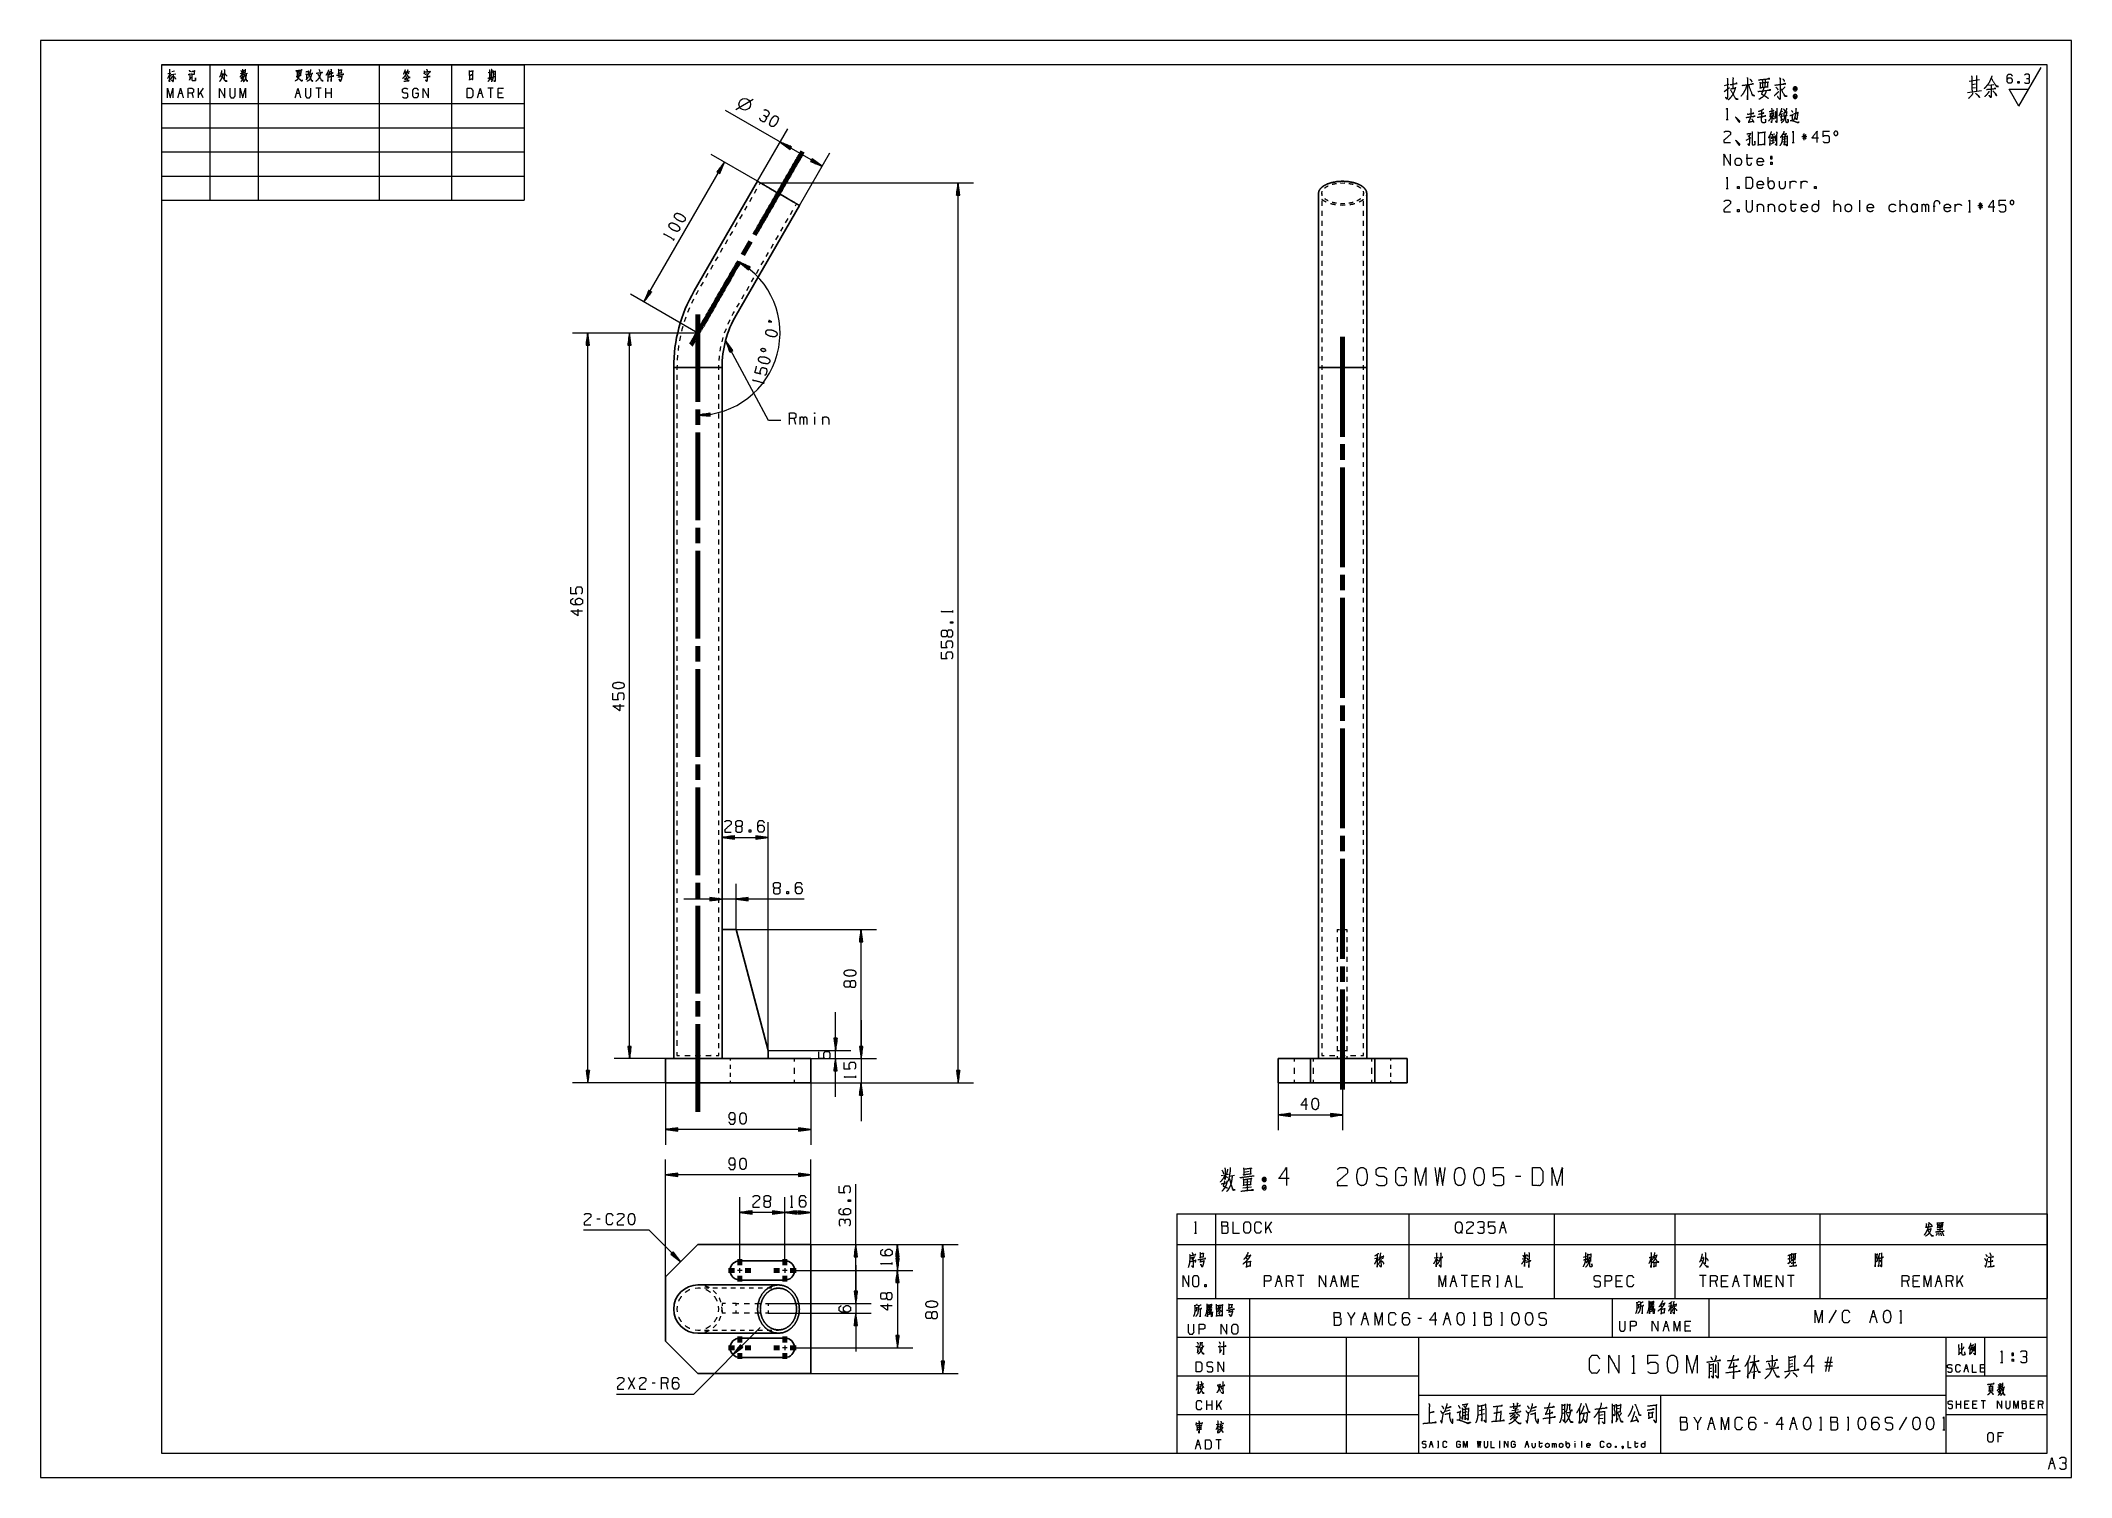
# Model space of a CAD drawing. Header units: millimetres. Extents: x 0 to 420, y 0 to 297.
import ezdxf

# ---------------------------------------------------------------- set-up
doc = ezdxf.new("R2010")
doc.units = ezdxf.units.MM
doc.layers.add('101', color=7, linetype='Continuous', true_color=0xffffff)

msp = doc.modelspace()

# ---------------------------------------------------------------- linework, layer by layer
at = {"layer": '101', "color": 133, "linetype": 'Continuous', "lineweight": 18}
for p, q in [((420, 297), (0, 297)), ((0, 297), (0, 0)), ((420, 0), (420, 297)), ((25, 292), (100, 292)), ((25, 292), (25, 264)), ((25, 292), (25, 5)), ((415, 292), (25, 292)), ((25, 292), (100, 292)), ((25, 292), (100, 292)), ((35, 292), (35, 264)), ((45, 292), (45, 264)), ((70, 292), (70, 264)), ((85, 292), (85, 264)), ((100, 292), (100, 264)), ((415, 5), (415, 292)), ((25, 284), (100, 284)), ((25, 279), (100, 279)), ((25, 274), (100, 274)), ((25, 269), (100, 269)), ((25, 264), (100, 264)), ((235, 37), (415, 37)), ((235, 37), (235, 5)), ((250, 37), (250, 5)), ((325, 37), (325, 29)), ((345, 37), (345, 29)), ((235, 29), (415, 29)), ((270, 29), (270, 5)), ((285, 29), (285, 5)), ((394, 29), (394, 5)), ((402, 29), (402, 21)), ((235, 21), (285, 21)), ((394, 21), (415, 21)), ((285, 17), (394, 17)), ((335, 17), (335, 5)), ((235, 13), (285, 13)), ((394, 13), (415, 13)), ((25, 5), (415, 5)), ((235, 5), (415, 5)), ((0, 0), (420, 0))]:
    msp.add_line(p, q, dxfattribs=at)
at = {"layer": '101', "color": 72, "linetype": 'Continuous', "lineweight": 18}
for p, q in [((26.34, 290.18), (26.96, 290.3)), ((26.7, 289.95), (26.92, 289.68)), ((26.99, 289.99), (27.95, 290.14)), ((27.13, 290.61), (27.71, 290.74)), ((41.34, 290.22), (42.13, 290.38)), ((42.25, 290.16), (42.79, 290.28)), ((53.17, 290.09), (53.7, 290.18)), ((75.25, 290.57), (75.67, 290.63)), ((75.35, 290.55), (75.45, 290.24)), ((75.82, 290.51), (76.35, 290.61)), ((75.98, 290.49), (76.11, 290.16)), ((92.56, 290.43), (93.43, 290.55)), ((92.84, 290.07), (93.11, 290.14)), ((93.6, 290.05), (93.85, 290.12)), ((28.66, 286.17), (29.22, 286.17)), ((31.62, 285.18), (31.34, 286.17)), ((32.63, 285.18), (32.63, 287.14)), ((33.59, 287.14), (32.63, 285.78)), ((33.59, 285.18), (33.04, 286.36)), ((52.94, 286.17), (53.49, 286.17)), ((54.91, 288.87), (55.37, 289.43)), ((58.02, 287.14), (56.9, 287.14)), ((57.46, 287.14), (57.46, 285.18)), ((59.02, 285.18), (59.02, 287.14)), ((60.14, 286.17), (59.02, 286.17)), ((60.14, 285.18), (60.14, 287.14)), ((75.83, 289.64), (75.37, 289.56)), ((90.65, 286.17), (91.2, 286.17)), ((93.6, 287.14), (92.49, 287.14)), ((92.86, 289.72), (93.09, 289.78)), ((93.05, 287.14), (93.05, 285.18)), ((95.45, 286.17), (94.61, 286.17)), ((348.22, 286.47), (349.28, 287.3)), ((348.27, 287.75), (349.23, 288.01)), ((398.52, 286.31), (401.41, 286.69)), ((398.87, 288.64), (400.99, 288.94)), ((399.42, 287.25), (400.14, 287.32)), ((399.45, 287.92), (400.17, 288.07)), ((403.93, 287.89), (402.89, 287.7)), ((143.8, 282.77), (147.36, 284.93)), ((359.83, 281.81), (360.3, 281.96)), ((359.9, 282.31), (360.32, 282.43)), ((348.62, 280.68), (349.04, 280.68)), ((357.88, 277.57), (358.64, 277.75)), ((358.77, 277.42), (358.77, 276.22)), ((360.34, 281.36), (359.68, 281.18)), ((364.43, 277.6), (365.1, 276.65)), ((365.09, 277.6), (364.43, 276.65)), ((364.75, 276.4), (364.75, 277.82)), ((352.71, 276.4), (353.77, 277)), ((357.9, 275.65), (358.59, 276)), ((357.94, 276.32), (358.5, 276.47)), ((360.28, 276.05), (361.03, 276.15)), ((360.99, 276.67), (360.36, 276.57)), ((362.28, 275.92), (362.7, 275.92)), ((365.26, 277.12), (364.25, 277.12)), ((352.71, 272.73), (354.04, 272.73)), ((357.76, 271.88), (358.1, 271.88)), ((357.76, 271.88), (357.76, 271.41)), ((348.62, 266.4), (349.04, 266.4)), ((357.27, 267.02), (357.27, 268.77)), ((361.82, 266.4), (361.82, 267.97)), ((364.1, 266.4), (364.1, 267.97)), ((354.99, 263.21), (354.99, 261.63)), ((357.27, 263.21), (357.27, 261.63)), ((361.82, 263.21), (363.14, 263.21)), ((370.92, 261.63), (370.92, 264.01)), ((376.15, 264.03), (376.15, 261.63)), ((384.58, 261.63), (384.58, 264.01)), ((388.19, 261.63), (388.19, 263.21)), ((389.14, 261.63), (389.14, 263.21)), ((391.84, 262.68), (391.41, 262.68)), ((395.97, 261.63), (395.97, 263.21)), ((398.7, 261.63), (399.13, 261.63)), ((401.69, 262.83), (400.68, 262.83)), ((401.51, 263.31), (400.85, 262.36)), ((400.85, 263.31), (401.53, 262.36)), ((401.17, 262.11), (401.17, 263.53)), ((130.86, 255.71), (131.07, 256.08)), ((149.56, 226.04), (149.67, 226.44)), ((156.19, 217.67), (155.86, 218.87)), ((157.12, 217.67), (157.12, 219.25)), ((160.07, 219.25), (160.07, 217.67)), ((161.68, 219.25), (161.68, 217.67)), ((188.66, 178.79), (188.66, 179.21)), ((168.6, 82.58), (168.6, 83.01)), ((248.84, 63.09), (249.95, 63.29)), ((244.16, 62.39), (245.66, 62.7)), ((245.89, 62.27), (246.92, 62.5)), ((248.67, 59.87), (250.45, 60.06)), ((249.06, 61.01), (250.03, 61.13)), ((249.53, 61.6), (249.53, 59.32)), ((306.11, 62.19), (305.05, 62.19)), ((155.12, 55.86), (155.55, 55.86)), ((115.74, 53.39), (115.06, 53.39)), ((235, 54.46), (235, 48.11)), ((235, 54.46), (243, 54.46)), ((238.67, 50.48), (239.09, 50.48)), ((243, 54.46), (243, 48.11)), ((243, 54.46), (283, 54.46)), ((254.57, 52.85), (253.41, 51.2)), ((253.41, 50.48), (253.41, 52.85)), ((254.57, 50.48), (253.9, 51.9)), ((283, 54.46), (313, 54.46)), ((283, 54.46), (283, 48.11)), ((302.09, 51.68), (302.76, 51.68)), ((313, 54.46), (313, 48.11)), ((313, 54.46), (338, 54.46)), ((338, 54.46), (338, 48.11)), ((338, 54.46), (368, 54.46)), ((368, 54.46), (415, 54.46)), ((368, 54.46), (368, 48.11)), ((392.8, 52.53), (392.8, 50.83)), ((415, 54.46), (415, 48.11)), ((235, 48.11), (243, 48.11)), ((235, 48.11), (235, 37)), ((243, 48.11), (243, 37)), ((243, 48.11), (283, 48.11)), ((283, 48.11), (283, 37)), ((283, 48.11), (313, 48.11)), ((313, 48.11), (313, 37)), ((313, 48.11), (338, 48.11)), ((338, 48.11), (338, 37)), ((338, 48.11), (368, 48.11)), ((368, 48.11), (368, 37)), ((368, 48.11), (415, 48.11)), ((415, 48.11), (415, 37)), ((176.11, 43.98), (176.11, 44.4)), ((275.91, 45.23), (276.73, 45.45)), ((288.21, 45.4), (289.01, 45.55)), ((306.41, 45.2), (307.27, 45.33)), ((319.13, 45.55), (319.78, 45.7)), ((362.27, 45.55), (362.75, 45.65)), ((362.5, 46.1), (362.48, 43.7)), ((403.26, 45.53), (403.26, 43.6)), ((255.72, 40.56), (256.39, 40.56)), ((259, 39.36), (258.67, 40.56)), ((261.28, 41.74), (259.94, 41.74)), ((260.61, 41.74), (260.61, 39.36)), ((267.1, 40.56), (267.77, 40.56)), ((272.33, 40.56), (271.32, 40.56)), ((291.86, 40.56), (292.53, 40.56)), ((295.14, 41.74), (293.8, 41.74)), ((294.47, 41.74), (294.47, 39.36)), ((297.08, 40.56), (296.08, 40.56)), ((299.7, 39.36), (299.36, 40.56)), ((301.12, 41.74), (301.46, 41.74)), ((301.12, 39.36), (301.46, 39.36)), ((301.3, 41.74), (301.3, 39.36)), ((303.24, 40.56), (303.91, 40.56)), ((326.85, 40.56), (325.84, 40.56)), ((344.45, 41.74), (343.11, 41.74)), ((343.78, 41.74), (343.78, 39.36)), ((346.73, 39.36), (346.39, 40.56)), ((348.67, 40.56), (347.66, 40.56)), ((350.27, 40.56), (350.94, 40.56)), ((353.56, 41.74), (352.21, 41.74)), ((352.88, 41.74), (352.88, 39.36)), ((357.77, 40.56), (356.76, 40.56)), ((362.66, 41.74), (361.32, 41.74)), ((361.99, 41.74), (361.99, 39.36)), ((386.37, 39.36), (386.04, 40.56)), ((388.31, 40.56), (387.31, 40.56)), ((392.19, 40.56), (392.87, 40.56)), ((395.48, 39.36), (395.14, 40.56)), ((397.58, 41.74), (396.41, 40.09)), ((396.41, 39.36), (396.41, 41.74)), ((397.58, 39.36), (396.91, 40.79)), ((235, 37), (243, 37)), ((241.5, 33.66), (242.04, 33.81)), ((241.79, 35.05), (241.78, 33.74)), ((243, 37), (283, 37)), ((271.81, 34.11), (271.07, 32.81)), ((283, 37), (313, 37)), ((301.99, 34.11), (302.36, 34.11)), ((302.19, 34.11), (302.19, 31.48)), ((313, 37), (338, 37)), ((332.92, 34.28), (333.47, 34.43)), ((333.22, 35.67), (333.2, 34.36)), ((336.72, 35.38), (337.43, 35.58)), ((338, 37), (368, 37)), ((368, 37), (415, 37)), ((371.32, 34.54), (369.84, 31.92)), ((273.53, 32.81), (274.27, 32.81)), ((285.59, 32.81), (284.84, 32.81)), ((290.5, 32.81), (291.24, 32.81)), ((296.3, 31.48), (296.76, 31.48)), ((301.99, 31.48), (302.36, 31.48)), ((335.89, 31.26), (336.48, 31.26)), ((341.01, 31.26), (340.12, 31.26)), ((378.69, 33.25), (379.43, 33.25)), ((384.49, 31.92), (384.95, 31.92)), ((396.78, 26.5), (397.1, 26.62)), ((329.11, 21.51), (329.77, 21.51)), ((345.14, 22.53), (345.66, 22.61)), ((345.64, 21.9), (345.14, 21.82)), ((354.9, 21.86), (353.82, 21.71)), ((362.42, 24.23), (361.61, 24.07)), ((361.61, 23.4), (362.39, 23.56)), ((362.42, 22.97), (361.61, 22.73)), ((370.57, 23.75), (368.98, 23.75)), ((370.57, 23), (368.98, 23)), ((369.23, 21.86), (369.76, 24.89)), ((370.32, 24.89), (369.79, 21.86)), ((398.04, 22.56), (398.48, 22.56)), ((401.88, 22.56), (401.21, 22.56)), ((405.37, 23.74), (405.8, 23.74)), ((407.69, 24.46), (407.69, 23.99)), ((407.69, 24.46), (408.02, 24.46)), ((121.57, 18.25), (122.91, 20.62)), ((122.91, 18.25), (121.57, 20.62)), ((127.13, 19.45), (126.46, 19.45)), ((129.74, 18.25), (129.41, 19.45)), ((239.62, 19.15), (239.06, 19.01)), ((239.43, 18.9), (239.63, 18.63)), ((404.78, 18.63), (405.57, 18.79)), ((405.68, 18.57), (406.23, 18.69)), ((241.17, 13.94), (241.17, 15.91)), ((242.28, 14.94), (241.17, 14.94)), ((242.28, 13.94), (242.28, 15.91)), ((243.29, 13.94), (243.29, 15.91)), ((244.25, 15.91), (243.29, 14.54)), ((244.25, 13.94), (243.7, 15.12)), ((290.64, 13.69), (291.54, 13.94)), ((294.25, 13.42), (295.03, 13.59)), ((294.25, 12.8), (295.08, 13)), ((297.47, 12.9), (298.59, 13.18)), ((298.54, 14.01), (297.49, 13.73)), ((301.25, 14.63), (300.98, 11.62)), ((304.3, 13.8), (305.66, 14.04)), ((308.32, 13.69), (309.22, 13.94)), ((315.02, 14.01), (314.63, 13.94)), ((315, 13.25), (314.63, 13.14)), ((323.17, 12.9), (322.32, 12.8)), ((323.85, 14.45), (323.66, 14.35)), ((326.44, 14.25), (325.93, 14.18)), ((396.24, 14.25), (396.24, 15.82)), ((397.13, 15.04), (396.24, 15.04)), ((397.13, 14.25), (397.13, 15.82)), ((398.6, 15.04), (397.94, 15.04)), ((400.3, 15.04), (399.63, 15.04)), ((402.22, 15.82), (401.33, 15.82)), ((401.78, 15.82), (401.78, 14.25)), ((412.18, 15.04), (411.51, 15.04)), ((414.1, 14.25), (413.88, 15.04)), ((239.32, 10.28), (239.85, 10.36)), ((243.7, 10.96), (243.12, 10.84)), ((243.49, 10.67), (243.68, 10.43)), ((322.32, 12.14), (323.17, 12.25)), ((343.45, 12.47), (342.71, 11.17)), ((345.17, 11.17), (345.91, 11.17)), ((357.23, 11.17), (356.49, 11.17)), ((362.14, 11.17), (362.88, 11.17)), ((367.94, 9.85), (368.4, 9.85)), ((373.63, 12.47), (374, 12.47)), ((373.63, 9.85), (374, 9.85)), ((373.83, 12.47), (373.83, 9.85)), ((385.88, 12.47), (384.4, 9.85)), ((393.39, 9.85), (393.86, 9.85)), ((405.52, 8.46), (404.84, 8.46)), ((239.1, 6.79), (239.66, 6.79)), ((244.18, 7.77), (243.07, 7.77)), ((243.62, 7.77), (243.62, 5.8)), ((287.41, 6.84), (287.78, 6.84)), ((288.91, 7.48), (289.1, 7.48)), ((288.91, 6.17), (289.1, 6.17)), ((289.01, 7.48), (289.01, 6.17)), ((301.64, 7.48), (301.83, 7.48)), ((301.64, 6.17), (301.83, 6.17)), ((301.74, 7.48), (301.74, 6.17)), ((307.21, 6.84), (307.58, 6.84)), ((309.85, 7.04), (310.59, 7.04)), ((312.68, 6.17), (312.68, 7.04)), ((315.51, 6.52), (315.51, 7.48)), ((317.3, 7.04), (317.3, 6.17)), ((318.71, 7.5), (318.71, 6.17)), ((329.66, 7.04), (330.39, 7.04)), ((415.62, 2.91), (416.3, 2.91))]:
    msp.add_line(p, q, dxfattribs=at)
at = {"layer": '101', "color": 43, "linetype": 'Continuous', "lineweight": 18}
for p, q in [((409.15, 283.44), (413.77, 291.44)), ((409.15, 283.44), (407.13, 286.94)), ((407.13, 286.94), (411.17, 286.94))]:
    msp.add_line(p, q, dxfattribs=at)
at = {"layer": '101', "color": 22, "linetype": 'Continuous', "lineweight": 18}
for p, q in [((161.62, 271.04), (141.66, 282.56)), ((148.27, 267.93), (154.54, 278.79)), ((148.27, 267.93), (138.7, 273.46)), ((155.32, 275.06), (152.95, 276.04)), ((152.95, 276.04), (154.99, 274.48)), ((155.14, 274.75), (153.11, 275.92)), ((155.17, 274.79), (153.13, 275.97)), ((155.12, 274.7), (153.42, 275.68)), ((155.19, 274.84), (153.49, 275.82)), ((155.09, 274.66), (153.73, 275.45)), ((155.22, 274.88), (153.85, 275.67)), ((155.07, 274.62), (154.04, 275.21)), ((155.24, 274.92), (154.21, 275.52)), ((155.04, 274.57), (154.34, 274.97)), ((155.27, 274.97), (154.57, 275.37)), ((155.01, 274.53), (154.65, 274.74)), ((155.29, 275.01), (154.93, 275.22)), ((154.99, 274.48), (154.96, 274.5)), ((154.99, 274.48), (154.96, 274.5)), ((154.99, 274.48), (155.32, 275.06)), ((155.32, 275.06), (155.29, 275.07)), ((155.32, 275.06), (155.29, 275.07)), ((156.93, 262.93), (163.2, 273.79)), ((124.78, 243), (141.45, 271.87)), ((141.45, 271.87), (139.89, 269.84)), ((139.89, 269.84), (139.91, 269.86)), ((139.89, 269.84), (139.91, 269.86)), ((139.89, 269.84), (140.47, 269.5)), ((139.94, 269.81), (140.14, 270.17)), ((139.98, 269.79), (140.38, 270.48)), ((140.02, 269.76), (140.62, 270.79)), ((140.07, 269.73), (140.86, 271.1)), ((140.11, 269.71), (141.09, 271.41)), ((140.16, 269.68), (141.33, 271.72)), ((140.2, 269.66), (141.37, 271.69)), ((140.24, 269.63), (141.22, 271.33)), ((140.29, 269.61), (141.08, 270.97)), ((140.33, 269.58), (140.93, 270.61)), ((140.38, 269.56), (140.78, 270.25)), ((140.42, 269.53), (140.63, 269.89)), ((140.46, 269.51), (140.48, 269.53)), ((140.46, 269.51), (140.48, 269.53)), ((140.47, 269.5), (141.45, 271.87)), ((159.58, 272.6), (159.25, 272.02)), ((159.25, 272.02), (159.28, 272.01)), ((159.25, 272.02), (159.28, 272.01)), ((159.25, 272.02), (161.62, 271.04)), ((159.28, 272.07), (159.64, 271.86)), ((159.3, 272.11), (160, 271.71)), ((159.33, 272.16), (160.36, 271.56)), ((159.35, 272.2), (160.72, 271.41)), ((159.38, 272.24), (161.08, 271.26)), ((159.4, 272.29), (161.44, 271.11)), ((159.43, 272.33), (161.46, 271.16)), ((159.45, 272.38), (161.15, 271.4)), ((159.48, 272.42), (160.84, 271.63)), ((159.5, 272.46), (160.53, 271.87)), ((159.53, 272.51), (160.23, 272.11)), ((159.56, 272.55), (159.92, 272.34)), ((159.58, 272.6), (159.61, 272.58)), ((159.58, 272.6), (159.61, 272.58)), ((161.62, 271.04), (159.58, 272.6)), ((148.85, 267.6), (192.93, 267.6)), ((189.75, 267.6), (189.42, 265.06)), ((189.42, 265.06), (189.42, 265.09)), ((189.42, 265.06), (189.42, 265.09)), ((189.42, 265.06), (190.09, 265.06)), ((189.47, 265.06), (189.47, 265.47)), ((189.52, 265.06), (189.52, 265.86)), ((189.57, 265.06), (189.57, 266.25)), ((189.63, 265.06), (189.63, 266.63)), ((189.68, 265.06), (189.68, 267.02)), ((189.73, 265.06), (189.73, 267.4)), ((189.75, 81.56), (189.75, 267.6)), ((190.09, 265.06), (189.75, 267.6)), ((189.78, 265.06), (189.78, 267.4)), ((189.83, 265.06), (189.83, 267.02)), ((189.88, 265.06), (189.88, 266.63)), ((189.93, 265.06), (189.93, 266.25)), ((189.98, 265.06), (189.98, 265.86)), ((190.03, 265.06), (190.03, 265.47)), ((190.08, 265.06), (190.08, 265.09)), ((190.08, 265.06), (190.08, 265.09)), ((146.75, 250.2), (144.43, 251.27)), ((144.43, 251.27), (146.4, 249.63)), ((146.56, 249.89), (144.58, 251.14)), ((146.59, 249.94), (144.6, 251.19)), ((146.54, 249.85), (144.88, 250.89)), ((146.62, 249.98), (144.96, 251.02)), ((146.51, 249.81), (145.18, 250.65)), ((146.64, 250.02), (145.31, 250.86)), ((146.48, 249.77), (145.47, 250.4)), ((146.67, 250.07), (145.66, 250.7)), ((146.46, 249.72), (145.77, 250.15)), ((146.7, 250.11), (146.02, 250.54)), ((146.43, 249.68), (146.07, 249.9)), ((146.73, 250.15), (146.37, 250.37)), ((146.4, 249.64), (146.37, 249.65)), ((146.4, 249.64), (146.37, 249.65)), ((146.4, 249.63), (146.75, 250.2)), ((146.75, 250.2), (146.73, 250.21)), ((146.75, 250.2), (146.73, 250.21)), ((135.94, 236.56), (122.03, 244.59)), ((125.76, 245.37), (124.78, 243)), ((124.78, 243), (126.34, 245.04)), ((126.03, 245.22), (124.86, 243.18)), ((126.07, 245.19), (124.9, 243.16)), ((125.98, 245.24), (125, 243.54)), ((126.12, 245.17), (125.14, 243.47)), ((125.94, 245.27), (125.15, 243.9)), ((125.9, 245.29), (125.3, 244.26)), ((126.16, 245.14), (125.37, 243.78)), ((125.85, 245.32), (125.45, 244.62)), ((125.81, 245.34), (125.6, 244.98)), ((126.2, 245.11), (125.61, 244.08)), ((125.77, 245.37), (125.75, 245.34)), ((125.77, 245.37), (125.75, 245.34)), ((126.34, 245.04), (125.76, 245.37)), ((126.25, 245.09), (125.85, 244.39)), ((126.29, 245.06), (126.08, 244.7)), ((126.34, 245.04), (126.32, 245.01)), ((126.34, 245.04), (126.32, 245.01)), ((135.94, 236.56), (109.99, 236.56)), ((113.16, 236.56), (112.83, 234.02)), ((112.98, 234.02), (112.98, 235.21)), ((113.04, 234.02), (113.04, 235.6)), ((113.09, 234.02), (113.09, 235.98)), ((113.14, 234.02), (113.14, 236.37)), ((113.5, 234.02), (113.16, 236.56)), ((113.16, 81.56), (113.16, 236.56)), ((113.19, 234.02), (113.19, 236.37)), ((113.24, 234.02), (113.24, 235.98)), ((113.29, 234.02), (113.29, 235.6)), ((113.34, 234.02), (113.34, 235.21)), ((135.94, 236.56), (118.63, 236.56)), ((121.8, 236.56), (121.47, 234.02)), ((121.63, 234.02), (121.63, 235.21)), ((121.68, 234.02), (121.68, 235.6)), ((121.73, 234.02), (121.73, 235.98)), ((121.78, 234.02), (121.78, 236.37)), ((122.14, 234.02), (121.8, 236.56)), ((121.8, 86.56), (121.8, 236.56)), ((121.83, 234.02), (121.83, 236.37)), ((121.88, 234.02), (121.88, 235.98)), ((121.93, 234.02), (121.93, 235.6)), ((121.98, 234.02), (121.98, 235.21)), ((112.83, 234.02), (112.83, 234.05)), ((112.83, 234.02), (112.83, 234.05)), ((112.83, 234.02), (113.5, 234.02)), ((112.88, 234.02), (112.88, 234.44)), ((112.93, 234.02), (112.93, 234.83)), ((113.39, 234.02), (113.39, 234.83)), ((113.44, 234.02), (113.44, 234.44)), ((113.49, 234.02), (113.49, 234.05)), ((113.49, 234.02), (113.49, 234.05)), ((121.47, 234.02), (121.47, 234.05)), ((121.47, 234.02), (121.47, 234.05)), ((121.47, 234.02), (122.14, 234.02)), ((121.52, 234.02), (121.52, 234.44)), ((121.57, 234.02), (121.57, 234.83)), ((122.03, 234.02), (122.03, 234.83)), ((122.08, 234.02), (122.08, 234.44)), ((122.13, 234.02), (122.13, 234.05)), ((122.13, 234.02), (122.13, 234.05)), ((141.67, 235.03), (142.58, 232.63)), ((143.17, 232.94), (141.67, 235.03)), ((150.54, 218.48), (141.67, 235.03)), ((142.85, 232.77), (141.74, 234.84)), ((142.9, 232.8), (141.79, 234.87)), ((142.81, 232.75), (141.88, 234.48)), ((142.94, 232.82), (142.02, 234.55)), ((142.76, 232.73), (142.02, 234.12)), ((142.72, 232.7), (142.16, 233.75)), ((142.99, 232.85), (142.24, 234.24)), ((142.67, 232.68), (142.29, 233.39)), ((142.63, 232.65), (142.43, 233.02)), ((143.03, 232.87), (142.47, 233.92)), ((142.58, 232.63), (142.57, 232.66)), ((142.58, 232.63), (142.57, 232.66)), ((142.58, 232.63), (143.17, 232.94)), ((143.08, 232.89), (142.7, 233.6)), ((143.12, 232.92), (142.92, 233.29)), ((143.17, 232.94), (143.15, 232.97)), ((143.17, 232.94), (143.15, 232.97)), ((138.46, 220.01), (135.94, 219.58)), ((135.94, 219.58), (138.49, 219.34)), ((138.47, 219.7), (136.13, 219.62)), ((138.48, 219.65), (136.13, 219.57)), ((138.47, 219.75), (136.51, 219.68)), ((138.48, 219.6), (136.52, 219.53)), ((138.47, 219.81), (136.9, 219.75)), ((138.48, 219.55), (136.91, 219.49)), ((138.47, 219.86), (137.28, 219.81)), ((138.48, 219.5), (137.29, 219.46)), ((138.47, 219.91), (137.66, 219.88)), ((138.48, 219.45), (137.68, 219.42)), ((138.46, 219.96), (138.05, 219.94)), ((138.49, 219.4), (138.07, 219.38)), ((138.46, 220.01), (138.43, 220.01)), ((138.46, 220.01), (138.43, 220.01)), ((138.49, 219.34), (138.46, 220.01)), ((138.49, 219.35), (138.46, 219.35)), ((138.49, 219.35), (138.46, 219.35)), ((153.08, 218.48), (150.54, 218.48)), ((140.94, 113.23), (140.94, 135.47)), ((150.48, 88.23), (150.48, 135.47)), ((143.48, 132.62), (140.94, 132.29)), ((140.94, 132.29), (143.48, 131.96)), ((140.94, 132.29), (150.48, 132.29)), ((143.48, 132.32), (141.13, 132.32)), ((143.48, 132.26), (141.13, 132.26)), ((143.48, 132.37), (141.52, 132.37)), ((143.48, 132.21), (141.52, 132.21)), ((143.48, 132.42), (141.9, 132.42)), ((143.48, 132.16), (141.9, 132.16)), ((143.48, 132.47), (142.29, 132.47)), ((143.48, 132.11), (142.29, 132.11)), ((143.48, 132.52), (142.67, 132.52)), ((143.48, 132.06), (142.67, 132.06)), ((143.48, 132.57), (143.06, 132.57)), ((143.48, 132.01), (143.06, 132.01)), ((143.48, 132.62), (143.44, 132.62)), ((143.48, 132.62), (143.44, 132.62)), ((143.48, 131.96), (143.44, 131.96)), ((143.48, 131.96), (143.44, 131.96)), ((143.48, 131.96), (143.48, 132.62)), ((147.94, 132.62), (147.98, 132.62)), ((147.94, 132.62), (147.98, 132.62)), ((147.94, 132.62), (147.94, 131.96)), ((150.48, 132.29), (147.94, 132.62)), ((147.94, 132.57), (148.36, 132.57)), ((147.94, 132.52), (148.75, 132.52)), ((147.94, 132.47), (149.13, 132.47)), ((147.94, 132.42), (149.52, 132.42)), ((147.94, 132.37), (149.91, 132.37)), ((147.94, 132.32), (150.29, 132.32)), ((147.94, 131.96), (150.48, 132.29)), ((147.94, 132.26), (150.29, 132.26)), ((147.94, 132.21), (149.91, 132.21)), ((147.94, 132.16), (149.52, 132.16)), ((147.94, 132.11), (149.13, 132.11)), ((147.94, 132.06), (148.75, 132.06)), ((147.94, 132.01), (148.36, 132.01)), ((147.94, 131.96), (147.98, 131.96)), ((147.94, 131.96), (147.98, 131.96)), ((140.94, 113.23), (140.94, 122.71)), ((143.82, 113.23), (143.82, 122.71)), ((157.92, 119.53), (133, 119.53)), ((138.4, 119.87), (138.4, 119.2)), ((140.94, 119.53), (138.4, 119.87)), ((138.4, 119.86), (138.43, 119.86)), ((138.4, 119.86), (138.43, 119.86)), ((138.4, 119.81), (138.81, 119.81)), ((138.4, 119.76), (139.2, 119.76)), ((138.4, 119.71), (139.59, 119.71)), ((138.4, 119.66), (139.97, 119.66)), ((138.4, 119.61), (140.36, 119.61)), ((138.4, 119.56), (140.74, 119.56)), ((138.4, 119.2), (140.94, 119.53)), ((138.4, 119.51), (140.74, 119.51)), ((138.4, 119.46), (140.36, 119.46)), ((138.4, 119.41), (139.97, 119.41)), ((138.4, 119.35), (139.59, 119.35)), ((138.4, 119.3), (139.2, 119.3)), ((138.4, 119.25), (138.81, 119.25)), ((138.4, 119.2), (138.43, 119.2)), ((138.4, 119.2), (138.43, 119.2)), ((146.36, 119.87), (143.82, 119.53)), ((143.82, 119.53), (146.36, 119.2)), ((146.36, 119.56), (144.01, 119.56)), ((146.36, 119.51), (144.01, 119.51)), ((146.36, 119.61), (144.4, 119.61)), ((146.36, 119.46), (144.4, 119.46)), ((146.36, 119.66), (144.78, 119.66)), ((146.36, 119.41), (144.78, 119.41)), ((146.36, 119.71), (145.17, 119.71)), ((146.36, 119.35), (145.17, 119.35)), ((146.36, 119.76), (145.55, 119.76)), ((146.36, 119.3), (145.55, 119.3)), ((146.36, 119.81), (145.94, 119.81)), ((146.36, 119.25), (145.94, 119.25)), ((146.36, 119.86), (146.33, 119.86)), ((146.36, 119.86), (146.33, 119.86)), ((146.36, 119.2), (146.33, 119.2)), ((146.36, 119.2), (146.33, 119.2)), ((146.36, 119.2), (146.36, 119.87)), ((143.82, 113.23), (172.86, 113.23)), ((169.69, 113.23), (169.36, 110.69)), ((169.36, 110.69), (169.36, 110.72)), ((169.36, 110.69), (169.36, 110.72)), ((169.36, 110.69), (170.02, 110.69)), ((169.41, 110.69), (169.41, 111.11)), ((169.46, 110.69), (169.46, 111.49)), ((169.51, 110.69), (169.51, 111.88)), ((169.56, 110.69), (169.56, 112.26)), ((169.61, 110.69), (169.61, 112.65)), ((169.66, 110.69), (169.66, 113.04)), ((169.69, 86.56), (169.69, 113.23)), ((170.02, 110.69), (169.69, 113.23)), ((169.72, 110.69), (169.72, 113.04)), ((169.77, 110.69), (169.77, 112.65)), ((169.82, 110.69), (169.82, 112.26)), ((169.87, 110.69), (169.87, 111.88)), ((169.92, 110.69), (169.92, 111.49)), ((169.97, 110.69), (169.97, 111.11)), ((170.02, 110.69), (170.02, 110.72)), ((170.02, 110.69), (170.02, 110.72)), ((164.41, 78.63), (164.41, 96.17)), ((169.69, 94.5), (169.69, 73.63)), ((121.47, 89.1), (121.8, 86.56)), ((122.14, 89.1), (121.47, 89.1)), ((121.47, 89.1), (121.47, 89.07)), ((121.47, 89.1), (121.47, 89.07)), ((121.52, 89.1), (121.52, 88.69)), ((121.57, 89.1), (121.57, 88.3)), ((121.63, 89.1), (121.63, 87.91)), ((121.68, 89.1), (121.68, 87.53)), ((121.73, 89.1), (121.73, 87.14)), ((121.78, 89.1), (121.78, 86.76)), ((121.8, 86.56), (122.14, 89.1)), ((121.83, 89.1), (121.83, 86.76)), ((121.88, 89.1), (121.88, 87.14)), ((121.93, 89.1), (121.93, 87.53)), ((121.98, 89.1), (121.98, 87.91)), ((122.03, 89.1), (122.03, 88.3)), ((122.08, 89.1), (122.08, 88.69)), ((122.13, 89.1), (122.13, 89.07)), ((122.13, 89.1), (122.13, 89.07)), ((150.48, 88.23), (167.59, 88.23)), ((164.08, 90.77), (164.08, 90.74)), ((164.08, 90.77), (164.08, 90.74)), ((164.75, 90.77), (164.08, 90.77)), ((164.08, 90.77), (164.41, 88.23)), ((164.13, 90.77), (164.13, 90.35)), ((164.19, 90.77), (164.19, 89.97)), ((164.24, 90.77), (164.24, 89.58)), ((164.29, 90.77), (164.29, 89.19)), ((164.34, 90.77), (164.34, 88.81)), ((164.39, 90.77), (164.39, 88.42)), ((164.41, 88.23), (164.75, 90.77)), ((164.44, 90.77), (164.44, 88.42)), ((164.49, 90.77), (164.49, 88.81)), ((164.54, 90.77), (164.54, 89.19)), ((164.59, 90.77), (164.59, 89.58)), ((164.64, 90.77), (164.64, 89.97)), ((164.69, 90.77), (164.69, 90.35)), ((164.74, 90.77), (164.74, 90.74)), ((164.74, 90.77), (164.74, 90.74)), ((169.36, 89.1), (169.36, 89.07)), ((169.36, 89.1), (169.36, 89.07)), ((170.02, 89.1), (169.36, 89.1)), ((169.36, 89.1), (169.69, 86.56)), ((169.36, 89.1), (169.36, 89.07)), ((170.02, 89.1), (169.36, 89.1)), ((169.36, 89.1), (169.69, 86.56)), ((169.36, 89.1), (169.36, 89.07)), ((169.41, 89.1), (169.41, 88.69)), ((169.41, 89.1), (169.41, 88.69)), ((169.46, 89.1), (169.46, 88.3)), ((169.46, 89.1), (169.46, 88.3)), ((169.51, 89.1), (169.51, 87.91)), ((169.51, 89.1), (169.51, 87.91)), ((169.56, 89.1), (169.56, 87.53)), ((169.56, 89.1), (169.56, 87.53)), ((169.61, 89.1), (169.61, 87.14)), ((169.61, 89.1), (169.61, 87.14)), ((169.66, 89.1), (169.66, 86.76)), ((169.66, 89.1), (169.66, 86.76)), ((169.69, 86.56), (170.02, 89.1)), ((169.69, 86.56), (170.02, 89.1)), ((169.72, 89.1), (169.72, 86.76)), ((169.72, 89.1), (169.72, 86.76)), ((169.77, 89.1), (169.77, 87.14)), ((169.77, 89.1), (169.77, 87.14)), ((169.82, 89.1), (169.82, 87.53)), ((169.82, 89.1), (169.82, 87.53)), ((169.87, 89.1), (169.87, 87.91)), ((169.87, 89.1), (169.87, 87.91)), ((169.92, 89.1), (169.92, 88.3)), ((169.92, 89.1), (169.92, 88.3)), ((169.97, 89.1), (169.97, 88.69)), ((169.97, 89.1), (169.97, 88.69)), ((170.02, 89.1), (170.02, 89.07)), ((170.02, 89.1), (170.02, 89.07)), ((170.02, 89.1), (170.02, 89.07)), ((170.02, 89.1), (170.02, 89.07)), ((112.83, 84.1), (112.83, 84.07)), ((112.83, 84.1), (112.83, 84.07)), ((112.83, 84.1), (113.16, 81.56)), ((113.5, 84.1), (112.83, 84.1)), ((112.88, 84.1), (112.88, 83.69)), ((112.93, 84.1), (112.93, 83.3)), ((112.98, 84.1), (112.98, 82.91)), ((113.04, 84.1), (113.04, 82.53)), ((113.09, 84.1), (113.09, 82.14)), ((113.14, 84.1), (113.14, 81.76)), ((113.16, 81.56), (113.5, 84.1)), ((113.19, 84.1), (113.19, 81.76)), ((113.24, 84.1), (113.24, 82.14)), ((113.29, 84.1), (113.29, 82.53)), ((113.34, 84.1), (113.34, 82.91)), ((113.39, 84.1), (113.39, 83.3)), ((113.44, 84.1), (113.44, 83.69)), ((113.49, 84.1), (113.49, 84.07)), ((113.49, 84.1), (113.49, 84.07)), ((129.27, 86.56), (118.63, 86.56)), ((159.27, 86.56), (172.86, 86.56)), ((159.27, 86.56), (167.59, 86.56)), ((159.27, 86.56), (172.86, 86.56)), ((164.41, 86.56), (164.08, 84.02)), ((164.08, 84.02), (164.08, 84.05)), ((164.08, 84.02), (164.08, 84.05)), ((164.08, 84.02), (164.75, 84.02)), ((164.13, 84.02), (164.13, 84.44)), ((164.19, 84.02), (164.19, 84.83)), ((164.24, 84.02), (164.24, 85.21)), ((164.29, 84.02), (164.29, 85.6)), ((164.34, 84.02), (164.34, 85.98)), ((164.39, 84.02), (164.39, 86.37)), ((164.75, 84.02), (164.41, 86.56)), ((164.44, 84.02), (164.44, 86.37)), ((164.49, 84.02), (164.49, 85.98)), ((164.54, 84.02), (164.54, 85.6)), ((164.59, 84.02), (164.59, 85.21)), ((164.64, 84.02), (164.64, 84.83)), ((164.69, 84.02), (164.69, 84.44)), ((164.74, 84.02), (164.74, 84.05)), ((164.74, 84.02), (164.74, 84.05)), ((189.42, 84.1), (189.75, 81.56)), ((190.09, 84.1), (189.42, 84.1)), ((189.42, 84.1), (189.42, 84.07)), ((189.42, 84.1), (189.42, 84.07)), ((189.47, 84.1), (189.47, 83.69)), ((189.52, 84.1), (189.52, 83.3)), ((189.57, 84.1), (189.57, 82.91)), ((189.63, 84.1), (189.63, 82.53)), ((189.68, 84.1), (189.68, 82.14)), ((189.73, 84.1), (189.73, 81.76)), ((189.75, 81.56), (190.09, 84.1)), ((189.78, 84.1), (189.78, 81.76)), ((189.83, 84.1), (189.83, 82.14)), ((189.88, 84.1), (189.88, 82.53)), ((189.93, 84.1), (189.93, 82.91)), ((189.98, 84.1), (189.98, 83.3)), ((190.03, 84.1), (190.03, 83.69)), ((190.08, 84.1), (190.08, 84.07)), ((190.08, 84.1), (190.08, 84.07)), ((135.94, 81.56), (109.99, 81.56)), ((129.27, 81.56), (129.27, 68.75)), ((159.27, 81.56), (192.93, 81.56)), ((159.27, 81.56), (172.86, 81.56)), ((159.27, 81.56), (159.27, 68.75)), ((169.69, 81.56), (169.36, 79.02)), ((169.46, 79.02), (169.46, 79.83)), ((169.51, 79.02), (169.51, 80.21)), ((169.56, 79.02), (169.56, 80.6)), ((169.61, 79.02), (169.61, 80.98)), ((169.66, 79.02), (169.66, 81.37)), ((170.02, 79.02), (169.69, 81.56)), ((169.72, 79.02), (169.72, 81.37)), ((169.77, 79.02), (169.77, 80.98)), ((169.82, 79.02), (169.82, 80.6)), ((169.87, 79.02), (169.87, 80.21)), ((169.92, 79.02), (169.92, 79.83)), ((255.95, 81.56), (255.95, 71.74)), ((269.28, 80.21), (269.28, 71.74)), ((169.36, 79.02), (169.36, 79.05)), ((169.36, 79.02), (169.36, 79.05)), ((169.36, 79.02), (170.02, 79.02)), ((169.41, 79.02), (169.41, 79.44)), ((169.97, 79.02), (169.97, 79.44)), ((170.02, 79.02), (170.02, 79.05)), ((170.02, 79.02), (170.02, 79.05)), ((131.81, 72.26), (129.27, 71.92)), ((129.27, 71.92), (131.81, 71.59)), ((159.27, 71.92), (129.27, 71.92)), ((131.81, 71.95), (129.46, 71.95)), ((131.81, 71.9), (129.46, 71.9)), ((131.81, 72), (129.85, 72)), ((131.81, 71.84), (129.85, 71.84)), ((131.81, 72.05), (130.23, 72.05)), ((131.81, 71.79), (130.23, 71.79)), ((131.81, 72.1), (130.62, 72.1)), ((131.81, 71.74), (130.62, 71.74)), ((131.81, 72.15), (131.01, 72.15)), ((131.81, 71.69), (131.01, 71.69)), ((131.81, 72.2), (131.39, 72.2)), ((131.81, 71.64), (131.39, 71.64)), ((131.81, 72.25), (131.78, 72.25)), ((131.81, 72.25), (131.78, 72.25)), ((131.81, 71.59), (131.78, 71.59)), ((131.81, 71.59), (131.78, 71.59)), ((131.81, 71.59), (131.81, 72.26)), ((159.27, 71.92), (156.73, 72.26)), ((156.73, 72.26), (156.73, 71.59)), ((156.73, 72.25), (156.76, 72.25)), ((156.73, 72.25), (156.76, 72.25)), ((156.73, 72.2), (157.15, 72.2)), ((156.73, 72.15), (157.53, 72.15)), ((156.73, 72.1), (157.92, 72.1)), ((156.73, 72.05), (158.31, 72.05)), ((156.73, 72), (158.69, 72)), ((156.73, 71.95), (159.08, 71.95)), ((156.73, 71.59), (159.27, 71.92)), ((156.73, 71.9), (159.08, 71.9)), ((156.73, 71.84), (158.69, 71.84)), ((156.73, 71.79), (158.31, 71.79)), ((156.73, 71.74), (157.92, 71.74)), ((156.73, 71.69), (157.53, 71.69)), ((156.73, 71.64), (157.15, 71.64)), ((156.73, 71.59), (156.76, 71.59)), ((156.73, 71.59), (156.76, 71.59)), ((258.49, 75.25), (255.95, 74.91)), ((255.95, 74.91), (269.28, 74.91)), ((255.95, 74.91), (258.49, 74.58)), ((258.49, 74.94), (256.14, 74.94)), ((258.49, 74.89), (256.14, 74.89)), ((258.49, 74.99), (256.53, 74.99)), ((258.49, 74.84), (256.53, 74.84)), ((258.49, 75.04), (256.91, 75.04)), ((258.49, 74.79), (256.91, 74.79)), ((258.49, 75.09), (257.3, 75.09)), ((258.49, 74.74), (257.3, 74.74)), ((258.49, 75.14), (257.69, 75.14)), ((258.49, 74.69), (257.69, 74.69)), ((258.49, 75.19), (258.07, 75.19)), ((258.49, 74.63), (258.07, 74.63)), ((258.49, 75.24), (258.46, 75.24)), ((258.49, 75.24), (258.46, 75.24)), ((258.49, 74.58), (258.46, 74.58)), ((258.49, 74.58), (258.46, 74.58)), ((258.49, 74.58), (258.49, 75.25)), ((269.28, 74.91), (266.74, 75.25)), ((266.74, 75.25), (266.74, 74.58)), ((266.74, 75.24), (266.77, 75.24)), ((266.74, 75.24), (266.77, 75.24)), ((266.74, 75.19), (267.16, 75.19)), ((266.74, 75.14), (267.55, 75.14)), ((266.74, 75.09), (267.93, 75.09)), ((266.74, 75.04), (268.32, 75.04)), ((266.74, 74.99), (268.7, 74.99)), ((266.74, 74.94), (269.09, 74.94)), ((266.74, 74.58), (269.28, 74.91)), ((266.74, 74.89), (269.09, 74.89)), ((266.74, 74.84), (268.7, 74.84)), ((266.74, 74.79), (268.32, 74.79)), ((266.74, 74.74), (267.93, 74.74)), ((266.74, 74.69), (267.55, 74.69)), ((266.74, 74.63), (267.16, 74.63)), ((266.74, 74.58), (266.77, 74.58)), ((266.74, 74.58), (266.77, 74.58)), ((129.27, 41.46), (129.27, 65.72)), ((159.27, 48.13), (159.27, 65.72)), ((131.81, 62.87), (129.27, 62.54)), ((129.27, 62.54), (131.81, 62.21)), ((159.27, 62.54), (129.27, 62.54)), ((131.81, 62.57), (129.46, 62.57)), ((131.81, 62.51), (129.46, 62.51)), ((131.81, 62.62), (129.85, 62.62)), ((131.81, 62.46), (129.85, 62.46)), ((131.81, 62.67), (130.23, 62.67)), ((131.81, 62.41), (130.23, 62.41)), ((131.81, 62.72), (130.62, 62.72)), ((131.81, 62.36), (130.62, 62.36)), ((131.81, 62.77), (131.01, 62.77)), ((131.81, 62.31), (131.01, 62.31)), ((131.81, 62.82), (131.39, 62.82)), ((131.81, 62.26), (131.39, 62.26)), ((131.81, 62.87), (131.78, 62.87)), ((131.81, 62.87), (131.78, 62.87)), ((131.81, 62.21), (131.78, 62.21)), ((131.81, 62.21), (131.78, 62.21)), ((131.81, 62.21), (131.81, 62.87)), ((159.27, 62.54), (156.73, 62.87)), ((156.73, 62.87), (156.73, 62.21)), ((156.73, 62.87), (156.76, 62.87)), ((156.73, 62.87), (156.76, 62.87)), ((156.73, 62.82), (157.15, 62.82)), ((156.73, 62.77), (157.53, 62.77)), ((156.73, 62.72), (157.92, 62.72)), ((156.73, 62.67), (158.31, 62.67)), ((156.73, 62.62), (158.69, 62.62)), ((156.73, 62.57), (159.08, 62.57)), ((156.73, 62.21), (159.27, 62.54)), ((156.73, 62.51), (159.08, 62.51)), ((156.73, 62.46), (158.69, 62.46)), ((156.73, 62.41), (158.31, 62.41)), ((156.73, 62.36), (157.92, 62.36)), ((156.73, 62.31), (157.53, 62.31)), ((156.73, 62.26), (157.15, 62.26)), ((156.73, 62.21), (156.76, 62.21)), ((156.73, 62.21), (156.76, 62.21)), ((168.59, 35.96), (168.59, 60.6)), ((144.6, 45.09), (144.6, 57.94)), ((147.14, 55.1), (144.6, 54.77)), ((144.6, 54.77), (147.14, 54.44)), ((153.94, 54.77), (144.6, 54.77)), ((147.14, 54.79), (144.8, 54.79)), ((147.14, 54.74), (144.8, 54.74)), ((147.14, 54.85), (145.18, 54.85)), ((147.14, 54.69), (145.18, 54.69)), ((147.14, 54.9), (145.57, 54.9)), ((147.14, 54.64), (145.57, 54.64)), ((147.14, 54.95), (145.95, 54.95)), ((147.14, 55), (146.34, 55)), ((147.14, 55.05), (146.73, 55.05)), ((147.14, 55.1), (147.11, 55.1)), ((147.14, 55.1), (147.11, 55.1)), ((147.14, 54.44), (147.14, 55.1)), ((151.4, 55.1), (151.43, 55.1)), ((151.4, 55.1), (151.43, 55.1)), ((151.4, 55.1), (151.4, 54.44)), ((153.94, 54.77), (151.4, 55.1)), ((151.4, 55.05), (151.81, 55.05)), ((151.4, 55), (152.2, 55)), ((151.4, 54.95), (152.59, 54.95)), ((151.4, 54.9), (152.97, 54.9)), ((151.4, 54.85), (153.36, 54.85)), ((151.4, 54.79), (153.74, 54.79)), ((151.4, 54.44), (153.94, 54.77)), ((151.4, 54.74), (153.74, 54.74)), ((151.4, 54.69), (153.36, 54.69)), ((151.4, 54.64), (152.97, 54.64)), ((153.94, 45.09), (153.94, 57.94)), ((153.94, 45.09), (153.94, 57.94)), ((156.48, 55.1), (153.94, 54.77)), ((159.27, 54.77), (153.94, 54.77)), ((153.94, 54.77), (156.48, 54.44)), ((156.48, 54.79), (154.13, 54.79)), ((156.48, 54.74), (154.13, 54.74)), ((156.48, 54.85), (154.52, 54.85)), ((156.48, 54.69), (154.52, 54.69)), ((156.48, 54.9), (154.9, 54.9)), ((156.48, 54.64), (154.9, 54.64)), ((156.48, 54.95), (155.29, 54.95)), ((156.48, 55), (155.67, 55)), ((156.48, 55.05), (156.06, 55.05)), ((156.48, 55.1), (156.44, 55.1)), ((156.48, 55.1), (156.44, 55.1)), ((156.48, 54.44), (156.48, 55.1)), ((159.27, 54.77), (156.73, 55.1)), ((156.73, 55.1), (156.73, 54.44)), ((156.73, 55.1), (156.76, 55.1)), ((156.73, 55.1), (156.76, 55.1)), ((156.73, 55.05), (157.15, 55.05)), ((156.73, 55), (157.53, 55)), ((156.73, 54.95), (157.92, 54.95)), ((156.73, 54.9), (158.31, 54.9)), ((156.73, 54.85), (158.69, 54.85)), ((156.73, 54.79), (159.08, 54.79)), ((156.73, 54.44), (159.27, 54.77)), ((156.73, 54.74), (159.08, 54.74)), ((156.73, 54.69), (158.69, 54.69)), ((156.73, 54.64), (158.31, 54.64)), ((159.27, 48.13), (159.27, 57.94)), ((125.88, 51.09), (112.28, 51.09)), ((125.88, 51.09), (132.39, 44.58)), ((147.14, 54.59), (145.95, 54.59)), ((147.14, 54.54), (146.34, 54.54)), ((147.14, 54.49), (146.73, 54.49)), ((147.14, 54.44), (147.11, 54.44)), ((147.14, 54.44), (147.11, 54.44)), ((151.4, 54.59), (152.59, 54.59)), ((151.4, 54.54), (152.2, 54.54)), ((151.4, 54.49), (151.81, 54.49)), ((151.4, 54.44), (151.43, 54.44)), ((151.4, 54.44), (151.43, 54.44)), ((156.48, 54.59), (155.29, 54.59)), ((156.48, 54.54), (155.67, 54.54)), ((156.48, 54.49), (156.06, 54.49)), ((156.48, 54.44), (156.44, 54.44)), ((156.48, 54.44), (156.44, 54.44)), ((156.73, 54.59), (157.92, 54.59)), ((156.73, 54.54), (157.53, 54.54)), ((156.73, 54.49), (157.15, 54.49)), ((156.73, 54.44), (156.76, 54.44)), ((156.73, 54.44), (156.76, 54.44)), ((130.83, 46.62), (130.36, 46.14)), ((130.43, 46.22), (131, 45.65)), ((130.47, 46.25), (131.31, 45.41)), ((130.51, 46.29), (131.62, 45.17)), ((130.54, 46.32), (131.93, 44.94)), ((130.58, 46.36), (132.24, 44.7)), ((130.61, 46.4), (132.27, 44.74)), ((130.65, 46.43), (132.04, 45.05)), ((130.68, 46.47), (131.8, 45.35)), ((130.72, 46.5), (131.56, 45.66)), ((130.76, 46.54), (131.32, 45.97)), ((130.79, 46.58), (131.09, 46.28)), ((132.39, 44.58), (130.83, 46.62)), ((130.83, 46.61), (130.85, 46.59)), ((130.83, 46.61), (130.85, 46.59)), ((159.27, 48.13), (171.77, 48.13)), ((159.27, 48.13), (189.75, 48.13)), ((159.27, 48.13), (180.38, 48.13)), ((168.59, 48.13), (168.26, 45.59)), ((168.37, 45.59), (168.37, 46.39)), ((168.42, 45.59), (168.42, 46.78)), ((168.47, 45.59), (168.47, 47.16)), ((168.52, 45.59), (168.52, 47.55)), ((168.57, 45.59), (168.57, 47.94)), ((168.93, 45.59), (168.59, 48.13)), ((168.62, 45.59), (168.62, 47.94)), ((168.67, 45.59), (168.67, 47.55)), ((168.72, 45.59), (168.72, 47.16)), ((168.77, 45.59), (168.77, 46.78)), ((168.82, 45.59), (168.82, 46.39)), ((177.2, 48.13), (176.87, 45.59)), ((176.97, 45.59), (176.97, 46.39)), ((177.03, 45.59), (177.03, 46.78)), ((177.08, 45.59), (177.08, 47.16)), ((177.13, 45.59), (177.13, 47.55)), ((177.18, 45.59), (177.18, 47.94)), ((177.54, 45.59), (177.2, 48.13)), ((177.2, 48.13), (177.2, 42.79)), ((177.23, 45.59), (177.23, 47.94)), ((177.28, 45.59), (177.28, 47.55)), ((177.33, 45.59), (177.33, 47.16)), ((177.38, 45.59), (177.38, 46.78)), ((177.43, 45.59), (177.43, 46.39)), ((186.57, 48.13), (186.24, 45.59)), ((186.35, 45.59), (186.35, 46.39)), ((186.4, 45.59), (186.4, 46.78)), ((186.45, 45.59), (186.45, 47.16)), ((186.5, 45.59), (186.5, 47.55)), ((186.55, 45.59), (186.55, 47.94)), ((186.91, 45.59), (186.57, 48.13)), ((186.57, 48.13), (186.57, 21.46)), ((186.6, 45.59), (186.6, 47.94)), ((186.65, 45.59), (186.65, 47.55)), ((186.7, 45.59), (186.7, 47.16)), ((186.75, 45.59), (186.75, 46.78)), ((186.8, 45.59), (186.8, 46.39)), ((130.36, 46.15), (130.38, 46.12)), ((130.36, 46.15), (130.38, 46.12)), ((130.36, 46.14), (132.39, 44.58)), ((130.4, 46.18), (130.69, 45.89)), ((156.24, 42.79), (180.38, 42.79)), ((156.24, 42.79), (180.38, 42.79)), ((168.26, 45.59), (168.26, 45.62)), ((168.26, 45.59), (168.26, 45.62)), ((168.26, 45.59), (168.93, 45.59)), ((168.32, 45.59), (168.32, 46.01)), ((168.59, 43.9), (168.59, 26.02)), ((168.87, 45.59), (168.87, 46.01)), ((168.92, 45.59), (168.92, 45.62)), ((168.92, 45.59), (168.92, 45.62)), ((176.87, 45.59), (176.87, 45.62)), ((176.87, 45.59), (176.87, 45.62)), ((176.87, 45.59), (177.54, 45.59)), ((176.87, 45.33), (176.87, 45.3)), ((176.87, 45.33), (176.87, 45.3)), ((176.87, 45.33), (177.2, 42.79)), ((177.54, 45.33), (176.87, 45.33)), ((177.2, 42.79), (176.87, 40.25)), ((176.92, 45.59), (176.92, 46.01)), ((176.92, 45.33), (176.92, 44.92)), ((176.97, 45.33), (176.97, 44.53)), ((177.03, 45.33), (177.03, 44.15)), ((177.08, 45.33), (177.08, 43.76)), ((177.13, 45.33), (177.13, 43.37)), ((177.13, 40.25), (177.13, 42.22)), ((177.18, 45.33), (177.18, 42.99)), ((177.18, 40.25), (177.18, 42.6)), ((177.2, 42.79), (177.54, 45.33)), ((177.54, 40.25), (177.2, 42.79)), ((177.2, 42.79), (177.2, 26.79)), ((177.23, 45.33), (177.23, 42.99)), ((177.23, 40.25), (177.23, 42.6)), ((177.28, 45.33), (177.28, 43.37)), ((177.28, 40.25), (177.28, 42.22)), ((177.33, 45.33), (177.33, 43.76)), ((177.38, 45.33), (177.38, 44.15)), ((177.43, 45.33), (177.43, 44.53)), ((177.48, 45.59), (177.48, 46.01)), ((177.48, 45.33), (177.48, 44.92)), ((177.53, 45.59), (177.53, 45.62)), ((177.53, 45.59), (177.53, 45.62)), ((177.53, 45.33), (177.53, 45.3)), ((177.53, 45.33), (177.53, 45.3)), ((186.24, 45.59), (186.24, 45.62)), ((186.24, 45.59), (186.24, 45.62)), ((186.24, 45.59), (186.91, 45.59)), ((186.29, 45.59), (186.29, 46.01)), ((186.85, 45.59), (186.85, 46.01)), ((186.9, 45.59), (186.9, 45.62)), ((186.9, 45.59), (186.9, 45.62)), ((168.93, 38.5), (168.26, 38.5)), ((168.26, 38.5), (168.59, 35.96)), ((168.26, 38.5), (168.26, 38.47)), ((168.26, 38.5), (168.26, 38.47)), ((168.26, 38.5), (168.59, 35.96)), ((168.93, 38.5), (168.26, 38.5)), ((168.26, 38.5), (168.26, 38.47)), ((168.26, 38.5), (168.26, 38.47)), ((168.32, 38.5), (168.32, 38.08)), ((168.32, 38.5), (168.32, 38.08)), ((168.37, 38.5), (168.37, 37.7)), ((168.37, 38.5), (168.37, 37.7)), ((168.42, 38.5), (168.42, 37.31)), ((168.42, 38.5), (168.42, 37.31)), ((168.47, 38.5), (168.47, 36.93)), ((168.47, 38.5), (168.47, 36.93)), ((168.52, 38.5), (168.52, 36.54)), ((168.52, 38.5), (168.52, 36.54)), ((168.57, 38.5), (168.57, 36.15)), ((168.57, 38.5), (168.57, 36.15)), ((168.59, 35.96), (168.93, 38.5)), ((168.59, 35.96), (168.93, 38.5)), ((168.62, 38.5), (168.62, 36.15)), ((168.62, 38.5), (168.62, 36.15)), ((168.67, 38.5), (168.67, 36.54)), ((168.67, 38.5), (168.67, 36.54)), ((168.72, 38.5), (168.72, 36.93)), ((168.72, 38.5), (168.72, 36.93)), ((168.77, 38.5), (168.77, 37.31)), ((168.77, 38.5), (168.77, 37.31)), ((168.82, 38.5), (168.82, 37.7)), ((168.82, 38.5), (168.82, 37.7)), ((168.87, 38.5), (168.87, 38.08)), ((168.87, 38.5), (168.87, 38.08)), ((168.92, 38.5), (168.92, 38.47)), ((168.92, 38.5), (168.92, 38.47)), ((168.92, 38.5), (168.92, 38.47)), ((168.92, 38.5), (168.92, 38.47)), ((176.87, 40.25), (176.87, 40.29)), ((176.87, 40.25), (176.87, 40.29)), ((176.87, 40.25), (177.54, 40.25)), ((176.92, 40.25), (176.92, 40.67)), ((176.97, 40.25), (176.97, 41.06)), ((177.03, 40.25), (177.03, 41.44)), ((177.08, 40.25), (177.08, 41.83)), ((177.33, 40.25), (177.33, 41.83)), ((177.38, 40.25), (177.38, 41.44)), ((177.43, 40.25), (177.43, 41.06)), ((177.48, 40.25), (177.48, 40.67)), ((177.53, 40.25), (177.53, 40.29)), ((177.53, 40.25), (177.53, 40.29)), ((150.48, 35.96), (171.77, 35.96)), ((150.48, 35.96), (171.77, 35.96)), ((150.48, 33.96), (171.77, 33.96)), ((168.59, 33.96), (168.26, 31.42)), ((168.57, 31.42), (168.57, 33.77)), ((168.93, 31.42), (168.59, 33.96)), ((168.62, 31.42), (168.62, 33.77)), ((148.79, 31), (135, 17.16)), ((168.26, 31.42), (168.26, 31.45)), ((168.26, 31.42), (168.26, 31.45)), ((168.26, 31.42), (168.93, 31.42)), ((168.32, 31.42), (168.32, 31.84)), ((168.37, 31.42), (168.37, 32.23)), ((168.42, 31.42), (168.42, 32.61)), ((168.47, 31.42), (168.47, 33)), ((168.52, 31.42), (168.52, 33.38)), ((168.67, 31.42), (168.67, 33.38)), ((168.72, 31.42), (168.72, 33)), ((168.77, 31.42), (168.77, 32.61)), ((168.82, 31.42), (168.82, 32.23)), ((168.87, 31.42), (168.87, 31.84)), ((168.92, 31.42), (168.92, 31.45)), ((168.92, 31.42), (168.92, 31.45)), ((144.75, 27.41), (143.19, 25.38)), ((143.19, 25.38), (145.22, 26.94)), ((144.97, 27.2), (143.31, 25.53)), ((145, 27.16), (143.35, 25.5)), ((144.93, 27.23), (143.55, 25.84)), ((145.04, 27.12), (143.65, 25.73)), ((144.89, 27.27), (143.78, 26.15)), ((145.07, 27.09), (143.96, 25.97)), ((144.86, 27.3), (144.02, 26.46)), ((144.82, 27.34), (144.26, 26.77)), ((145.11, 27.05), (144.27, 26.21)), ((144.79, 27.37), (144.49, 27.08)), ((145.15, 27.02), (144.58, 26.45)), ((144.75, 27.41), (144.73, 27.39)), ((144.75, 27.41), (144.73, 27.39)), ((145.22, 26.94), (144.75, 27.41)), ((145.18, 26.98), (144.89, 26.68)), ((145.22, 26.94), (145.2, 26.92)), ((145.22, 26.94), (145.2, 26.92)), ((156.24, 26.79), (180.38, 26.79)), ((176.87, 29.33), (176.87, 29.3)), ((176.87, 29.33), (176.87, 29.3)), ((176.87, 29.33), (177.2, 26.79)), ((177.54, 29.33), (176.87, 29.33)), ((176.92, 29.33), (176.92, 28.92)), ((176.97, 29.33), (176.97, 28.53)), ((177.03, 29.33), (177.03, 28.15)), ((177.08, 29.33), (177.08, 27.76)), ((177.13, 29.33), (177.13, 27.37)), ((177.18, 29.33), (177.18, 26.99)), ((177.2, 26.79), (177.54, 29.33)), ((177.23, 29.33), (177.23, 26.99)), ((177.28, 29.33), (177.28, 27.37)), ((177.33, 29.33), (177.33, 27.76)), ((177.38, 29.33), (177.38, 28.15)), ((177.43, 29.33), (177.43, 28.53)), ((177.48, 29.33), (177.48, 28.92)), ((177.53, 29.33), (177.53, 29.3)), ((177.53, 29.33), (177.53, 29.3)), ((159.27, 21.46), (189.75, 21.46)), ((186.24, 24), (186.57, 21.46)), ((186.91, 24), (186.24, 24)), ((186.24, 24), (186.24, 23.97)), ((186.24, 24), (186.24, 23.97)), ((186.29, 24), (186.29, 23.58)), ((186.35, 24), (186.35, 23.2)), ((186.4, 24), (186.4, 22.81)), ((186.45, 24), (186.45, 22.43)), ((186.5, 24), (186.5, 22.04)), ((186.55, 24), (186.55, 21.65)), ((186.57, 21.46), (186.91, 24)), ((186.6, 24), (186.6, 21.65)), ((186.65, 24), (186.65, 22.04)), ((186.7, 24), (186.7, 22.43)), ((186.75, 24), (186.75, 22.81)), ((186.8, 24), (186.8, 23.2)), ((186.85, 24), (186.85, 23.58)), ((186.9, 24), (186.9, 23.97)), ((186.9, 24), (186.9, 23.97)), ((135, 17.16), (119.12, 17.16))]:
    msp.add_line(p, q, dxfattribs=at)
at = {"layer": '101', "color": 151, "linetype": 'Continuous', "lineweight": 25}
for p, q in [((148.27, 267.93), (135.18, 245.25)), ((264.28, 265.43), (264.28, 242.75)), ((274.28, 242.75), (274.28, 265.43)), ((143.84, 240.25), (156.93, 262.93)), ((130.94, 229.42), (130.94, 113.23)), ((140.94, 229.42), (140.94, 113.23)), ((264.28, 229.42), (264.28, 86.56)), ((274.28, 86.56), (274.28, 229.42)), ((130.94, 113.23), (130.94, 89.9)), ((140.94, 113.23), (140.94, 86.56)), ((143.82, 113.23), (140.94, 113.23)), ((150.48, 88.23), (143.82, 113.23)), ((130.94, 89.9), (130.94, 86.56)), ((150.48, 86.56), (150.48, 88.23)), ((129.27, 86.56), (135.94, 86.56)), ((129.27, 81.56), (129.27, 86.56)), ((135.94, 86.56), (159.27, 86.56)), ((135.94, 86.56), (135.94, 81.56)), ((159.27, 86.56), (159.27, 81.56)), ((255.95, 81.56), (255.95, 86.56)), ((255.95, 86.56), (262.62, 86.56)), ((262.62, 86.56), (275.95, 86.56)), ((262.62, 86.56), (262.62, 81.56)), ((275.95, 86.56), (282.62, 86.56)), ((275.95, 81.56), (275.95, 86.56)), ((282.62, 86.56), (282.62, 81.56)), ((135.94, 81.56), (129.27, 81.56)), ((135.94, 81.56), (159.27, 81.56)), ((262.62, 81.56), (255.95, 81.56)), ((262.62, 81.56), (275.95, 81.56)), ((282.62, 81.56), (275.95, 81.56)), ((135.94, 48.13), (129.27, 41.46)), ((159.27, 48.13), (135.94, 48.13)), ((159.27, 21.46), (159.27, 48.13)), ((153.94, 44.79), (144.6, 44.79)), ((129.27, 41.46), (129.27, 28.13)), ((152.6, 39.79), (139.51, 39.79)), ((144.6, 40.79), (153.94, 40.79)), ((139.51, 29.79), (152.6, 29.79)), ((129.27, 28.13), (135.94, 21.46)), ((153.94, 28.79), (144.6, 28.79)), ((135.94, 21.46), (159.27, 21.46)), ((144.6, 24.79), (153.94, 24.79))]:
    msp.add_line(p, q, dxfattribs=at)
at = {"layer": '101', "color": 53, "linetype": 'Continuous', "lineweight": 18}
for p, q in [((148.09, 266.29), (147.59, 265.42)), ((148.85, 267.6), (148.6, 267.16)), ((264.39, 264.94), (264.28, 265.43)), ((264.95, 265.43), (265.04, 265.86)), ((265.04, 265), (264.95, 265.43)), ((264.95, 265.43), (264.95, 264.91)), ((268.85, 267.57), (269.28, 267.6)), ((269.28, 267.6), (269.72, 267.57)), ((273.52, 265.86), (273.62, 265.43)), ((273.62, 265.43), (273.52, 265)), ((273.62, 264.91), (273.62, 265.43)), ((274.28, 265.43), (274.17, 264.94)), ((145.07, 261.05), (144.57, 260.18)), ((146.08, 262.8), (145.58, 261.93)), ((147.09, 264.54), (146.58, 263.67)), ((155.1, 261.08), (155.6, 261.96)), ((156.1, 262.83), (156.36, 263.26)), ((264.95, 263.88), (264.95, 262.85)), ((264.95, 261.82), (264.95, 260.79)), ((269.28, 262.93), (268.78, 262.96)), ((269.28, 263.26), (268.85, 263.29)), ((269.72, 263.29), (269.28, 263.26)), ((269.78, 262.96), (269.28, 262.93)), ((273.62, 262.85), (273.62, 263.88)), ((273.62, 260.79), (273.62, 261.82)), ((143.06, 257.57), (142.56, 256.69)), ((144.07, 259.31), (143.56, 258.44)), ((152.08, 255.85), (152.58, 256.72)), ((153.08, 257.59), (153.59, 258.47)), ((154.09, 259.34), (154.59, 260.21)), ((264.95, 259.76), (264.95, 258.73)), ((264.95, 257.7), (264.95, 256.67)), ((273.62, 258.73), (273.62, 259.76)), ((273.62, 256.67), (273.62, 257.7)), ((140.04, 252.33), (139.53, 251.46)), ((141.04, 254.08), (140.54, 253.2)), ((142.05, 255.82), (141.55, 254.95)), ((150.06, 252.36), (150.56, 253.23)), ((151.07, 254.1), (151.57, 254.98)), ((264.95, 255.64), (264.95, 254.61)), ((264.95, 253.58), (264.95, 252.54)), ((273.62, 254.61), (273.62, 255.64)), ((273.62, 252.54), (273.62, 253.58)), ((138.02, 248.84), (137.52, 247.97)), ((139.03, 250.59), (138.53, 249.72)), ((147.04, 247.13), (147.54, 248)), ((148.05, 248.87), (148.55, 249.74)), ((149.05, 250.62), (149.56, 251.49)), ((264.95, 251.51), (264.95, 250.48)), ((264.95, 249.45), (264.95, 248.42)), ((273.62, 250.48), (273.62, 251.51)), ((273.62, 248.42), (273.62, 249.45)), ((135.76, 244.92), (135.52, 244.47)), ((136.01, 245.35), (135.76, 244.92)), ((137.02, 247.1), (136.51, 246.23)), ((145.02, 243.64), (145.53, 244.51)), ((146.03, 245.38), (146.54, 246.25)), ((264.95, 247.39), (264.95, 246.36)), ((264.95, 245.33), (264.95, 244.3)), ((273.62, 246.36), (273.62, 247.39)), ((273.62, 244.3), (273.62, 245.33)), ((133.42, 239.86), (133.12, 238.89)), ((134.18, 241.74), (133.8, 240.8)), ((135.05, 243.57), (134.59, 242.67)), ((143.04, 240.15), (143.26, 240.58)), ((143.26, 240.58), (143.51, 241.02)), ((144.02, 241.89), (144.52, 242.76)), ((264.95, 243.27), (264.95, 242.75)), ((264.95, 242.75), (264.95, 242.27)), ((264.95, 241.32), (264.95, 240.37)), ((264.95, 239.42), (264.95, 238.47)), ((273.62, 242.75), (273.62, 243.27)), ((273.62, 242.27), (273.62, 242.75)), ((273.62, 240.37), (273.62, 241.32)), ((273.62, 238.47), (273.62, 239.42)), ((132.33, 235.96), (132.11, 234.97)), ((140.93, 234.72), (141.19, 235.66)), ((141.47, 236.59), (141.82, 237.5)), ((264.95, 237.51), (264.95, 236.56)), ((273.62, 236.56), (273.62, 237.51)), ((131.71, 231.95), (131.67, 230.94)), ((131.96, 233.96), (131.83, 232.96)), ((140.56, 232.81), (140.71, 233.77)), ((264.95, 233.7), (264.95, 232.75)), ((264.95, 231.8), (264.95, 230.85)), ((273.62, 232.75), (273.62, 233.7)), ((273.62, 230.85), (273.62, 231.8)), ((131.63, 229.92), (131.6, 229.42)), ((131.6, 229.42), (131.6, 228.92)), ((131.6, 227.92), (131.6, 226.91)), ((140.27, 229.42), (140.3, 229.9)), ((140.27, 228.92), (140.27, 229.42)), ((140.27, 226.91), (140.27, 227.92)), ((264.95, 229.89), (264.95, 229.42)), ((264.95, 229.42), (264.95, 228.92)), ((264.95, 227.92), (264.95, 226.91)), ((268.03, 229.42), (267.2, 229.42)), ((269.28, 229.42), (268.87, 229.42)), ((269.7, 229.42), (269.28, 229.42)), ((271.37, 229.42), (270.53, 229.42)), ((273.62, 229.42), (273.62, 229.89)), ((273.62, 228.92), (273.62, 229.42)), ((273.62, 226.91), (273.62, 227.92)), ((131.6, 225.91), (131.6, 224.91)), ((131.6, 223.91), (131.6, 222.91)), ((140.27, 224.91), (140.27, 225.91)), ((140.27, 222.91), (140.27, 223.91)), ((264.95, 225.91), (264.95, 224.91)), ((264.95, 223.91), (264.95, 222.91)), ((273.62, 224.91), (273.62, 225.91)), ((273.62, 222.91), (273.62, 223.91)), ((131.6, 221.91), (131.6, 220.9)), ((131.6, 219.9), (131.6, 218.9)), ((140.27, 220.91), (140.27, 221.91)), ((140.27, 218.9), (140.27, 219.91)), ((264.95, 221.91), (264.95, 220.91)), ((264.95, 219.91), (264.95, 218.9)), ((273.62, 220.91), (273.62, 221.91)), ((273.62, 218.9), (273.62, 219.91)), ((131.6, 217.9), (131.6, 216.9)), ((131.6, 215.9), (131.6, 214.89)), ((140.27, 216.9), (140.27, 217.9)), ((140.27, 214.9), (140.27, 215.9)), ((264.95, 217.9), (264.95, 216.9)), ((264.95, 215.9), (264.95, 214.9)), ((273.62, 216.9), (273.62, 217.9)), ((273.62, 214.9), (273.62, 215.9)), ((131.6, 213.89), (131.6, 212.89)), ((131.6, 211.89), (131.6, 210.89)), ((140.27, 212.9), (140.27, 213.9)), ((140.27, 210.89), (140.27, 211.89)), ((264.95, 213.9), (264.95, 212.9)), ((264.95, 211.89), (264.95, 210.89)), ((273.62, 212.9), (273.62, 213.9)), ((273.62, 210.89), (273.62, 211.89)), ((131.6, 209.89), (131.6, 208.88)), ((131.6, 207.88), (131.6, 206.88)), ((131.6, 205.88), (131.6, 204.88)), ((140.27, 208.89), (140.27, 209.89)), ((140.27, 206.89), (140.27, 207.89)), ((140.27, 204.89), (140.27, 205.89)), ((264.95, 209.89), (264.95, 208.89)), ((264.95, 207.89), (264.95, 206.89)), ((264.95, 205.89), (264.95, 204.89)), ((273.62, 208.89), (273.62, 209.89)), ((273.62, 206.89), (273.62, 207.89)), ((273.62, 204.89), (273.62, 205.89)), ((131.6, 203.88), (131.6, 202.87)), ((131.6, 201.87), (131.6, 200.87)), ((140.27, 202.88), (140.27, 203.88)), ((140.27, 200.88), (140.27, 201.88)), ((264.95, 203.88), (264.95, 202.88)), ((264.95, 201.88), (264.95, 200.88)), ((273.62, 202.88), (273.62, 203.88)), ((273.62, 200.88), (273.62, 201.88)), ((131.6, 199.87), (131.6, 198.87)), ((131.6, 197.87), (131.6, 196.86)), ((140.27, 198.88), (140.27, 199.88)), ((140.27, 196.87), (140.27, 197.88)), ((264.95, 199.88), (264.95, 198.88)), ((264.95, 197.88), (264.95, 196.87)), ((273.62, 198.88), (273.62, 199.88)), ((273.62, 196.87), (273.62, 197.88)), ((131.6, 195.86), (131.6, 194.86)), ((131.6, 193.86), (131.6, 192.86)), ((140.27, 194.87), (140.27, 195.87)), ((140.27, 192.87), (140.27, 193.87)), ((264.95, 195.87), (264.95, 194.87)), ((264.95, 193.87), (264.95, 192.87)), ((273.62, 194.87), (273.62, 195.87)), ((273.62, 192.87), (273.62, 193.87)), ((131.6, 191.86), (131.6, 190.86)), ((131.6, 189.85), (131.6, 188.85)), ((140.27, 190.87), (140.27, 191.87)), ((140.27, 188.86), (140.27, 189.87)), ((264.95, 191.87), (264.95, 190.87)), ((264.95, 189.87), (264.95, 188.86)), ((273.62, 190.87), (273.62, 191.87)), ((273.62, 188.86), (273.62, 189.87)), ((131.6, 187.85), (131.6, 186.85)), ((131.6, 185.85), (131.6, 184.85)), ((140.27, 186.86), (140.27, 187.86)), ((140.27, 184.86), (140.27, 185.86)), ((264.95, 187.86), (264.95, 186.86)), ((264.95, 185.86), (264.95, 184.86)), ((273.62, 186.86), (273.62, 187.86)), ((273.62, 184.86), (273.62, 185.86)), ((131.6, 183.84), (131.6, 182.84)), ((131.6, 181.84), (131.6, 180.84)), ((140.27, 182.86), (140.27, 183.86)), ((140.27, 180.85), (140.27, 181.85)), ((264.95, 183.86), (264.95, 182.86)), ((264.95, 181.85), (264.95, 180.85)), ((273.62, 182.86), (273.62, 183.86)), ((273.62, 180.85), (273.62, 181.85)), ((131.6, 179.84), (131.6, 178.84)), ((131.6, 177.83), (131.6, 176.83)), ((140.27, 178.85), (140.27, 179.85)), ((140.27, 176.85), (140.27, 177.85)), ((264.95, 179.85), (264.95, 178.85)), ((264.95, 177.85), (264.95, 176.85)), ((273.62, 178.85), (273.62, 179.85)), ((273.62, 176.85), (273.62, 177.85)), ((131.6, 175.83), (131.6, 174.83)), ((131.6, 173.83), (131.6, 172.83)), ((140.27, 174.85), (140.27, 175.85)), ((140.27, 172.84), (140.27, 173.84)), ((264.95, 175.85), (264.95, 174.85)), ((264.95, 173.84), (264.95, 172.84)), ((273.62, 174.85), (273.62, 175.85)), ((273.62, 172.84), (273.62, 173.84)), ((131.6, 171.82), (131.6, 170.82)), ((131.6, 169.82), (131.6, 168.82)), ((140.27, 170.84), (140.27, 171.84)), ((140.27, 168.84), (140.27, 169.84)), ((264.95, 171.84), (264.95, 170.84)), ((264.95, 169.84), (264.95, 168.84)), ((273.62, 170.84), (273.62, 171.84)), ((273.62, 168.84), (273.62, 169.84)), ((131.6, 167.82), (131.6, 166.82)), ((131.6, 165.81), (131.6, 164.81)), ((131.6, 163.81), (131.6, 162.81)), ((140.27, 166.83), (140.27, 167.84)), ((140.27, 164.83), (140.27, 165.83)), ((140.27, 162.83), (140.27, 163.83)), ((264.95, 167.84), (264.95, 166.83)), ((264.95, 165.83), (264.95, 164.83)), ((264.95, 163.83), (264.95, 162.83)), ((273.62, 166.83), (273.62, 167.84)), ((273.62, 164.83), (273.62, 165.83)), ((273.62, 162.83), (273.62, 163.83)), ((131.6, 161.81), (131.6, 160.81)), ((131.6, 159.8), (131.6, 158.8)), ((140.27, 160.83), (140.27, 161.83)), ((140.27, 158.82), (140.27, 159.83)), ((264.95, 161.83), (264.95, 160.83)), ((264.95, 159.83), (264.95, 158.82)), ((273.62, 160.83), (273.62, 161.83)), ((273.62, 158.82), (273.62, 159.83)), ((131.6, 157.8), (131.6, 156.8)), ((131.6, 155.8), (131.6, 154.8)), ((140.27, 156.82), (140.27, 157.82)), ((140.27, 154.82), (140.27, 155.82)), ((264.95, 157.82), (264.95, 156.82)), ((264.95, 155.82), (264.95, 154.82)), ((273.62, 156.82), (273.62, 157.82)), ((273.62, 154.82), (273.62, 155.82)), ((131.6, 153.8), (131.6, 152.79)), ((131.6, 151.79), (131.6, 150.79)), ((140.27, 152.82), (140.27, 153.82)), ((140.27, 150.81), (140.27, 151.81)), ((264.95, 153.82), (264.95, 152.82)), ((264.95, 151.81), (264.95, 150.81)), ((273.62, 152.82), (273.62, 153.82)), ((273.62, 150.81), (273.62, 151.81)), ((131.6, 149.79), (131.6, 148.79)), ((131.6, 147.79), (131.6, 146.78)), ((140.27, 148.81), (140.27, 149.81)), ((140.27, 146.81), (140.27, 147.81)), ((264.95, 149.81), (264.95, 148.81)), ((264.95, 147.81), (264.95, 146.81)), ((273.62, 148.81), (273.62, 149.81)), ((273.62, 146.81), (273.62, 147.81)), ((131.6, 145.78), (131.6, 144.78)), ((131.6, 143.78), (131.6, 142.78)), ((140.27, 144.81), (140.27, 145.81)), ((140.27, 142.8), (140.27, 143.8)), ((264.95, 145.81), (264.95, 144.81)), ((264.95, 143.8), (264.95, 142.8)), ((273.62, 144.81), (273.62, 145.81)), ((273.62, 142.8), (273.62, 143.8)), ((131.6, 141.78), (131.6, 140.77)), ((131.6, 139.77), (131.6, 138.77)), ((140.27, 140.8), (140.27, 141.8)), ((140.27, 138.8), (140.27, 139.8)), ((264.95, 141.8), (264.95, 140.8)), ((264.95, 139.8), (264.95, 138.8)), ((273.62, 140.8), (273.62, 141.8)), ((273.62, 138.8), (273.62, 139.8)), ((131.6, 137.77), (131.6, 136.77)), ((131.6, 135.77), (131.6, 134.76)), ((140.27, 136.8), (140.27, 137.8)), ((140.27, 134.79), (140.27, 135.79)), ((264.95, 137.8), (264.95, 136.8)), ((264.95, 135.79), (264.95, 134.79)), ((273.62, 136.8), (273.62, 137.8)), ((273.62, 134.79), (273.62, 135.79)), ((131.6, 133.76), (131.6, 132.76)), ((131.6, 131.76), (131.6, 130.76)), ((140.27, 132.79), (140.27, 133.79)), ((140.27, 130.79), (140.27, 131.79)), ((264.95, 133.79), (264.95, 132.79)), ((264.95, 131.79), (264.95, 130.79)), ((273.62, 132.79), (273.62, 133.79)), ((273.62, 130.79), (273.62, 131.79)), ((131.6, 129.76), (131.6, 128.75)), ((131.6, 127.75), (131.6, 126.75)), ((140.27, 128.78), (140.27, 129.79)), ((140.27, 126.78), (140.27, 127.78)), ((264.95, 129.79), (264.95, 128.78)), ((264.95, 127.78), (264.95, 126.78)), ((273.62, 128.78), (273.62, 129.79)), ((273.62, 126.78), (273.62, 127.78)), ((131.6, 125.75), (131.6, 124.75)), ((131.6, 123.75), (131.6, 122.74)), ((140.27, 124.78), (140.27, 125.78)), ((140.27, 122.78), (140.27, 123.78)), ((264.95, 125.78), (264.95, 124.78)), ((264.95, 123.78), (264.95, 122.78)), ((273.62, 124.78), (273.62, 125.78)), ((273.62, 122.78), (273.62, 123.78)), ((131.6, 121.74), (131.6, 120.74)), ((131.6, 119.74), (131.6, 118.74)), ((131.6, 117.74), (131.6, 116.74)), ((140.27, 120.77), (140.27, 121.78)), ((140.27, 118.77), (140.27, 119.77)), ((140.27, 116.77), (140.27, 117.77)), ((264.95, 121.78), (264.95, 120.77)), ((264.95, 119.77), (264.95, 118.77)), ((264.95, 117.77), (264.95, 116.77)), ((273.62, 120.77), (273.62, 121.78)), ((273.62, 118.77), (273.62, 119.77)), ((273.62, 116.77), (273.62, 117.77)), ((131.6, 115.73), (131.6, 114.73)), ((131.6, 113.73), (131.6, 113.23)), ((140.27, 114.77), (140.27, 115.77)), ((140.27, 112.76), (140.27, 113.76)), ((264.95, 115.77), (264.95, 114.77)), ((264.95, 113.76), (264.95, 112.76)), ((273.62, 114.77), (273.62, 115.77)), ((273.62, 112.76), (273.62, 113.76)), ((131.6, 113.23), (131.6, 112.74)), ((131.6, 111.77), (131.6, 110.8)), ((131.6, 109.83), (131.6, 108.85)), ((140.27, 110.76), (140.27, 111.76)), ((140.27, 108.76), (140.27, 109.76)), ((264.95, 111.76), (264.95, 110.76)), ((264.95, 109.76), (264.95, 108.76)), ((268.12, 113.23), (268.62, 113.23)), ((268.12, 113.23), (268.12, 112.72)), ((268.12, 111.69), (268.12, 110.67)), ((268.12, 109.64), (268.12, 108.61)), ((269.62, 113.23), (270.12, 113.23)), ((270.12, 113.23), (270.12, 112.72)), ((270.12, 111.69), (270.12, 110.67)), ((270.12, 109.64), (270.12, 108.61)), ((273.62, 110.76), (273.62, 111.76)), ((273.62, 108.76), (273.62, 109.76)), ((131.6, 107.88), (131.6, 106.91)), ((131.6, 105.94), (131.6, 104.97)), ((140.27, 106.76), (140.27, 107.76)), ((140.27, 104.75), (140.27, 105.75)), ((264.95, 107.76), (264.95, 106.76)), ((264.95, 105.75), (264.95, 104.75)), ((268.12, 107.59), (268.12, 106.56)), ((268.12, 105.54), (268.12, 104.51)), ((270.12, 107.59), (270.12, 106.56)), ((270.12, 105.54), (270.12, 104.51)), ((273.62, 106.76), (273.62, 107.76)), ((273.62, 104.75), (273.62, 105.75)), ((131.6, 103.99), (131.6, 103.02)), ((131.6, 102.05), (131.6, 101.08)), ((140.27, 102.75), (140.27, 103.75)), ((140.27, 100.75), (140.27, 101.75)), ((264.95, 103.75), (264.95, 102.75)), ((264.95, 101.75), (264.95, 100.75)), ((268.12, 103.49), (268.12, 102.46)), ((268.12, 101.43), (268.12, 100.41)), ((270.12, 103.49), (270.12, 102.46)), ((270.12, 101.43), (270.12, 100.41)), ((273.62, 102.75), (273.62, 103.75)), ((273.62, 100.75), (273.62, 101.75)), ((131.6, 100.1), (131.6, 99.13)), ((131.6, 98.16), (131.6, 97.19)), ((140.27, 98.74), (140.27, 99.75)), ((140.27, 96.74), (140.27, 97.74)), ((264.95, 99.75), (264.95, 98.74)), ((264.95, 97.74), (264.95, 96.74)), ((268.12, 99.38), (268.12, 98.36)), ((268.12, 97.33), (268.12, 96.31)), ((270.12, 99.38), (270.12, 98.36)), ((270.12, 97.33), (270.12, 96.31)), ((273.62, 98.74), (273.62, 99.75)), ((273.62, 96.74), (273.62, 97.74)), ((131.6, 96.22), (131.6, 95.24)), ((131.6, 94.27), (131.6, 93.3)), ((140.27, 94.74), (140.27, 95.74)), ((140.27, 92.74), (140.27, 93.74)), ((264.95, 95.74), (264.95, 94.74)), ((264.95, 93.74), (264.95, 92.74)), ((268.12, 95.28), (268.12, 94.26)), ((268.12, 93.23), (268.12, 92.2)), ((270.12, 95.28), (270.12, 94.26)), ((270.12, 93.23), (270.12, 92.2)), ((273.62, 94.74), (273.62, 95.74)), ((273.62, 92.74), (273.62, 93.74)), ((131.6, 92.33), (131.6, 91.35)), ((131.6, 90.38), (131.6, 89.9)), ((131.6, 89.9), (131.6, 89.23)), ((140.27, 90.73), (140.27, 91.74)), ((140.27, 88.73), (140.27, 89.73)), ((264.95, 91.74), (264.95, 90.73)), ((264.95, 89.73), (264.95, 88.73)), ((268.12, 91.18), (268.12, 90.15)), ((268.12, 89.13), (268.12, 88.1)), ((268.12, 88.23), (268.62, 88.23)), ((269.62, 88.23), (270.12, 88.23)), ((270.12, 91.18), (270.12, 90.15)), ((270.12, 89.13), (270.12, 88.1)), ((273.62, 90.73), (273.62, 91.74)), ((273.62, 88.73), (273.62, 89.73)), ((131.6, 87.9), (131.6, 87.23)), ((135.39, 87.23), (135.94, 87.23)), ((135.94, 87.23), (136.48, 87.23)), ((140.27, 87.23), (140.27, 87.73)), ((142.6, 86.56), (142.6, 86.15)), ((142.6, 85.31), (142.6, 84.48)), ((155.94, 85.94), (155.94, 86.56)), ((155.94, 83.44), (155.94, 84.69)), ((259.28, 86.56), (259.28, 85.94)), ((259.28, 84.69), (259.28, 83.44)), ((263.28, 85.94), (263.28, 86.56)), ((263.28, 83.44), (263.28, 84.69)), ((264.95, 87.73), (264.95, 87.23)), ((268.12, 87.08), (268.12, 86.56)), ((268.74, 87.23), (269.28, 87.23)), ((269.28, 87.23), (269.82, 87.23)), ((270.12, 87.08), (270.12, 86.56)), ((273.62, 87.23), (273.62, 87.73)), ((275.28, 86.56), (275.28, 85.94)), ((275.28, 84.69), (275.28, 83.44)), ((279.28, 86.15), (279.28, 86.56)), ((279.28, 84.48), (279.28, 85.31)), ((142.6, 83.65), (142.6, 82.81)), ((142.6, 81.98), (142.6, 81.56)), ((155.94, 81.56), (155.94, 82.19)), ((259.28, 82.19), (259.28, 81.56)), ((263.28, 81.56), (263.28, 82.19)), ((275.28, 82.19), (275.28, 81.56)), ((279.28, 82.81), (279.28, 83.65)), ((279.28, 81.56), (279.28, 81.98)), ((135.94, 39.13), (135.37, 39.06)), ((136.42, 39.74), (135.94, 39.79)), ((136.5, 39.06), (135.94, 39.13)), ((138.17, 39.13), (137.28, 39.13)), ((139.51, 39.13), (139.06, 39.13)), ((139.8, 37.96), (139.1, 38.65)), ((139.98, 39.13), (139.51, 39.13)), ((141.85, 39.13), (140.91, 39.13)), ((143.72, 39.13), (142.78, 39.13)), ((145.59, 39.13), (144.65, 39.13)), ((147.46, 39.13), (146.52, 39.13)), ((149.33, 39.13), (148.39, 39.13)), ((151.2, 39.13), (150.26, 39.13)), ((152.6, 39.13), (152.14, 39.13)), ((131.67, 35.36), (131.6, 34.79)), ((131.6, 34.79), (131.67, 34.23)), ((140.27, 34.79), (140.21, 35.36)), ((140.21, 34.23), (140.27, 34.79)), ((140.94, 34.79), (140.88, 35.28)), ((140.88, 34.31), (140.94, 34.79)), ((141.66, 35.96), (140.94, 35.96)), ((140.94, 35.96), (140.94, 35.46)), ((140.94, 34.46), (140.94, 33.96)), ((141.66, 33.96), (140.94, 33.96)), ((143.82, 35.96), (143.1, 35.96)), ((143.82, 33.96), (143.1, 33.96)), ((143.82, 35.46), (143.82, 35.96)), ((143.82, 35.96), (144.37, 35.96)), ((143.82, 33.96), (143.82, 34.46)), ((144.37, 33.96), (143.82, 33.96)), ((145.48, 35.96), (146.6, 35.96)), ((146.6, 33.96), (145.48, 33.96)), ((147.71, 35.96), (148.82, 35.96)), ((148.82, 33.96), (147.71, 33.96)), ((149.93, 35.96), (150.48, 35.96)), ((150.48, 33.96), (149.93, 33.96)), ((150.48, 35.96), (150.48, 35.46)), ((150.48, 34.46), (150.48, 33.96)), ((135.37, 30.52), (135.94, 30.46)), ((135.94, 30.46), (136.5, 30.52)), ((135.94, 29.79), (136.42, 29.85)), ((137.28, 30.46), (138.17, 30.46)), ((139.06, 30.46), (139.51, 30.46)), ((139.1, 30.94), (139.8, 31.63)), ((139.51, 30.46), (139.98, 30.46)), ((140.91, 30.46), (141.85, 30.46)), ((142.78, 30.46), (143.72, 30.46)), ((144.65, 30.46), (145.59, 30.46)), ((146.52, 30.46), (147.46, 30.46)), ((148.39, 30.46), (149.33, 30.46)), ((150.26, 30.46), (151.2, 30.46)), ((152.14, 30.46), (152.6, 30.46))]:
    msp.add_line(p, q, dxfattribs=at)
at = {"layer": '101', "color": 151, "linetype": 'Continuous', "lineweight": 70}
for p, q in [((145.26, 252.72), (146.85, 255.47)), ((135.94, 217.55), (135.94, 220.72)), ((135.94, 197.85), (135.94, 215.96)), ((269.28, 210.37), (269.28, 213.55)), ((269.28, 188.15), (269.28, 208.78)), ((135.94, 193.09), (135.94, 196.26)), ((135.94, 173.39), (135.94, 191.5)), ((269.28, 183.39), (269.28, 186.56)), ((269.28, 161.17), (269.28, 181.8)), ((135.94, 168.63), (135.94, 171.81)), ((135.94, 148.94), (135.94, 167.04)), ((269.28, 156.4), (269.28, 159.58)), ((269.28, 134.18), (269.28, 154.82)), ((135.94, 144.17), (135.94, 147.35)), ((135.94, 124.48), (135.94, 142.59)), ((269.28, 129.42), (269.28, 132.59)), ((269.28, 107.2), (269.28, 127.83)), ((135.94, 119.72), (135.94, 122.89)), ((135.94, 100.02), (135.94, 118.13)), ((269.28, 102.43), (269.28, 105.61)), ((135.94, 95.26), (135.94, 98.43)), ((143.5, 42.79), (142.3, 42.79)), ((144.5, 42.79), (144.7, 42.79)), ((144.6, 43.89), (144.6, 45.09)), ((144.6, 42.69), (144.6, 42.89)), ((145.7, 42.79), (146.9, 42.79)), ((152.84, 42.79), (151.64, 42.79)), ((153.84, 42.79), (154.04, 42.79)), ((153.94, 43.89), (153.94, 45.09)), ((153.94, 42.69), (153.94, 42.89)), ((155.04, 42.79), (156.24, 42.79)), ((144.6, 41.69), (144.6, 40.49)), ((153.94, 41.69), (153.94, 40.49)), ((143.5, 26.79), (142.3, 26.79)), ((144.5, 26.79), (144.7, 26.79)), ((144.6, 27.89), (144.6, 29.09)), ((144.6, 26.69), (144.6, 26.89)), ((144.6, 25.69), (144.6, 24.49)), ((145.7, 26.79), (146.9, 26.79)), ((152.84, 26.79), (151.64, 26.79)), ((153.84, 26.79), (154.04, 26.79)), ((153.94, 27.89), (153.94, 29.09)), ((153.94, 26.69), (153.94, 26.89)), ((153.94, 25.69), (153.94, 24.49)), ((155.04, 26.79), (156.24, 26.79))]:
    msp.add_line(p, q, dxfattribs=at)
at = {"layer": '101', "color": 72, "linetype": 'Continuous', "lineweight": 18}
msp.add_circle((145.62, 283.84), 1.2, dxfattribs=at)
at = {"layer": '101', "color": 22, "linetype": 'Continuous', "lineweight": 18}
for centre, radius, end in [((135.94, 236.56), 16.98, 60), ((144.6, 26.79), 2, 282.8973)]:
    msp.add_arc(centre, radius, 270, end, dxfattribs=at)
at = {"layer": '101', "color": 151, "linetype": 'Continuous', "lineweight": 25}
for centre, radius, start, end in [((162.6, 229.42), 31.67, 150, 180), ((162.6, 229.42), 21.67, 150, 180), ((144.6, 42.79), 2, 90, 270), ((153.94, 42.79), 2, 270, 90), ((135.94, 34.79), 5, 90, 180), ((135.94, 34.79), 5, 180, 270), ((144.6, 26.79), 2, 90, 270), ((153.94, 26.79), 2, 270, 90)]:
    msp.add_arc(centre, radius, start, end, dxfattribs=at)
at = {"layer": '101', "color": 72, "linetype": 'Continuous', "lineweight": 18}
for points, knots in [([(26.67, 290.16), (26.6, 289.91), (26.48, 289.62), (26.35, 289.35), (26.23, 289.14)], [0, 0, 0.233514, 0.515368, 0.78555, 1, 1]), ([(26.67, 291.07), (26.66, 288.89), (26.63, 288.5), (26.61, 288.71), (26.64, 288.94)], [0, 0, 0.723303, 0.854546, 0.923601, 1, 1]), ([(27.37, 289.99), (27.42, 289.87), (27.42, 288.83), (27.4, 288.6), (27.39, 288.52), (27.11, 288.85), (27.39, 288.56)], [0, 0, 0.056947, 0.504404, 0.603051, 0.639405, 0.826366, 1, 1]), ([(30.53, 289.99), (30.92, 290.09), (30.86, 290.16), (30.83, 288.96), (30.77, 288.83), (31.12, 289.41)], [0, 0, 0.158008, 0.19221, 0.673433, 0.728446, 1, 1]), ([(30.7, 290.88), (30.87, 290.72), (30.92, 290.63), (30.92, 290.53), (30.9, 290.67)], [0, 0, 0.413146, 0.573572, 0.750721, 1, 1]), ([(31.19, 290.63), (31.87, 290.74), (31.82, 290.8), (31.73, 290.05), (31.82, 290.05), (31.25, 289.99)], [0, 0, 0.313958, 0.349012, 0.694882, 0.735357, 1, 1]), ([(31.22, 290.22), (31.25, 289.91), (31.25, 289.2), (31.27, 288.98), (31.3, 288.87), (31.34, 288.81), (31.41, 288.77), (31.53, 288.75), (31.66, 288.73), (32.03, 288.79), (32, 289.33), (32, 288.79)], [0, 0, 0.097093, 0.316208, 0.387239, 0.42073, 0.444406, 0.470581, 0.507596, 0.549105, 0.664641, 0.832445, 1, 1]), ([(37.43, 290.84), (37.42, 290.72), (37.34, 290.3), (37.26, 290.01), (37.18, 289.8), (37.09, 289.6), (37.01, 289.43)], [0, 0, 0.084498, 0.36853, 0.573114, 0.721457, 0.873368, 1, 1]), ([(37.28, 290.09), (37.75, 290.18), (37.71, 290.22), (37.68, 290.03), (37.62, 289.76), (37.56, 289.6), (37.48, 289.37), (37.4, 289.18), (37.28, 288.98), (37.2, 288.81), (37.02, 288.56)], [0, 0, 0.202443, 0.228131, 0.308408, 0.425631, 0.500403, 0.604281, 0.689483, 0.790714, 0.870506, 1, 1]), ([(37.28, 289.8), (38.22, 288.62), (38.56, 288.65), (38.54, 288.65), (38.24, 288.67), (38.08, 288.81)], [0, 0, 0.632183, 0.773704, 0.779845, 0.909108, 1, 1]), ([(37.97, 291.05), (38.02, 290.94), (38, 290.84), (37.99, 289.12), (37.97, 289.23), (38, 289.45)], [0, 0, 0.049543, 0.095606, 0.852767, 0.898838, 1, 1]), ([(38.1, 290.16), (38.13, 290.14), (38.4, 289.8), (38.47, 289.68)], [0, 0, 0.059448, 0.761031, 1, 1]), ([(41.75, 290.24), (41.62, 290.01), (41.48, 289.8), (41.35, 289.64), (41.22, 289.49)], [0, 0, 0.287221, 0.555142, 0.786181, 1, 1]), ([(41.43, 290.8), (41.56, 290.57), (41.59, 290.43)], [0, 0, 0.640221, 1, 1]), ([(41.73, 291.07), (41.76, 290.92), (41.76, 289.78), (41.73, 289.93), (41.76, 290.05)], [0, 0, 0.094654, 0.823636, 0.91829, 1, 1]), ([(41.76, 290.2), (41.94, 290.07), (42.03, 289.97)], [0, 0, 0.613122, 1, 1]), ([(42.03, 290.92), (42.03, 290.82), (41.91, 290.34)], [0, 0, 0.174301, 1, 1]), ([(42.54, 290.16), (42.49, 289.8), (42.45, 289.56), (42.41, 289.35), (42.35, 289.16), (42.23, 288.91), (42.13, 288.73), (42.01, 288.56), (41.92, 288.48)], [0, 0, 0.19438, 0.332636, 0.448614, 0.555649, 0.70616, 0.822692, 0.933847, 1, 1]), ([(42.33, 291.11), (42.33, 290.98), (42.32, 290.76), (42.27, 290.47), (42.23, 290.16), (42.17, 289.91), (42.1, 289.68), (42.08, 289.62)], [0, 0, 0.081852, 0.232243, 0.425429, 0.63211, 0.800313, 0.957953, 1, 1]), ([(42.22, 289.89), (42.25, 289.85), (42.39, 289.27), (42.49, 289), (42.6, 288.71), (42.63, 288.65), (42.85, 288.67), (42.63, 288.69), (42.55, 288.81)], [0, 0, 0.026721, 0.341749, 0.493483, 0.655465, 0.691641, 0.80784, 0.924039, 1, 1]), ([(53.44, 290.84), (53.42, 290.18), (53.41, 289.85), (53.39, 289.66), (53.38, 289.56), (53.36, 289.43), (53.32, 289.31), (53.27, 289.2), (53.14, 289.02), (53, 288.85), (52.79, 288.73), (52.69, 288.67), (52.65, 288.65)], [0, 0, 0.263783, 0.395771, 0.470171, 0.511786, 0.56157, 0.614019, 0.658777, 0.749614, 0.837596, 0.932985, 0.980677, 1, 1]), ([(52.76, 290.82), (52.82, 290.78), (52.85, 290.8), (54.11, 290.94), (54.07, 290.96), (53.92, 290.92)], [0, 0, 0.045522, 0.068286, 0.872626, 0.90344, 1, 1]), ([(53, 290.59), (53.04, 290.41), (53.04, 289.66), (53.03, 289.7), (53.89, 289.85), (53.8, 289.85), (53.89, 290.63), (53.92, 290.57), (53.87, 290.53), (53.04, 290.43)], [0, 0, 0.051663, 0.252803, 0.264656, 0.500971, 0.524672, 0.738301, 0.756829, 0.773117, 1, 1]), ([(54.88, 290.57), (55.47, 290.67), (55.41, 290.74), (55.34, 290.01), (55.41, 290.01), (54.97, 289.93), (54.94, 290.12), (54.97, 289.89), (54.96, 288.96)], [0, 0, 0.181366, 0.207406, 0.429567, 0.451891, 0.588199, 0.645735, 0.715777, 1, 1]), ([(55.98, 290.12), (55.98, 289.99), (55.92, 289.66), (55.86, 289.47), (55.81, 289.31), (55.73, 289.16), (55.65, 289.02), (55.54, 288.87), (55.31, 288.67), (55.13, 288.58)], [0, 0, 0.067236, 0.249298, 0.354996, 0.450079, 0.537949, 0.629663, 0.725721, 0.894899, 1, 1]), ([(55.85, 291.05), (55.82, 290.8), (55.73, 290.47), (55.62, 290.12), (55.53, 289.89), (55.47, 289.72), (55.41, 289.58)], [0, 0, 0.162457, 0.385014, 0.625897, 0.784413, 0.898493, 1, 1]), ([(55.54, 289.8), (55.59, 289.78), (56.04, 288.67), (56.32, 288.65), (56.06, 288.71), (55.98, 288.83)], [0, 0, 0.024909, 0.644018, 0.787117, 0.926016, 1, 1]), ([(55.62, 290.07), (56.27, 290.2), (56.2, 290.22), (56.08, 290.18)], [0, 0, 0.769962, 0.857327, 1, 1]), ([(57.88, 290.32), (57.88, 290.2), (57.81, 289.91), (57.74, 289.68), (57.65, 289.43), (57.52, 289.23), (57.5, 289.18), (57.42, 289.08), (57.31, 288.94), (57.18, 288.81), (57.06, 288.69), (56.93, 288.58)], [0, 0, 0.060656, 0.206644, 0.323463, 0.452143, 0.571976, 0.593424, 0.659716, 0.74639, 0.834816, 0.918178, 1, 1]), ([(57.02, 290.28), (58.29, 290.43), (58.21, 290.45), (58.12, 290.41)], [0, 0, 0.872478, 0.933903, 1, 1]), ([(57.34, 290.05), (57.4, 290.01), (58.1, 288.75), (58.43, 288.69), (58.12, 288.77), (58.02, 288.89)], [0, 0, 0.030854, 0.652647, 0.79375, 0.930716, 1, 1]), ([(57.56, 291.03), (57.66, 290.84), (57.71, 290.72), (57.74, 290.59)], [0, 0, 0.450481, 0.729637, 1, 1]), ([(59.55, 290.98), (59.48, 290.72), (59.38, 290.47), (59.26, 290.24), (59.14, 290.05), (59, 289.85)], [0, 0, 0.21836, 0.428744, 0.629221, 0.801494, 1, 1]), ([(59.38, 290.41), (59.39, 289.16), (59.39, 288.56), (59.38, 288.69), (59.39, 288.91)], [0, 0, 0.565717, 0.839123, 0.896086, 1, 1]), ([(59.8, 290.72), (59.76, 290.38), (59.7, 290.09), (59.64, 289.89), (59.6, 289.76)], [0, 0, 0.34211, 0.644851, 0.86512, 1, 1]), ([(59.8, 290.14), (60.47, 290.32), (60.4, 290.32), (60.28, 290.26)], [0, 0, 0.772509, 0.853435, 1, 1]), ([(60.08, 291.07), (60.12, 290.98), (60.09, 291.03), (60.11, 288.54), (60.09, 288.73), (60.11, 289.04)], [0, 0, 0.029975, 0.04619, 0.840789, 0.900562, 1, 1]), ([(61.18, 289.87), (61.37, 289.87), (61.75, 289.91), (62.68, 290.05), (62.58, 290.07), (62.43, 290.03)], [0, 0, 0.10704, 0.322386, 0.855626, 0.914427, 1, 1]), ([(61.57, 291.07), (61.63, 290.82), (61.63, 290.09), (61.63, 290.28), (62.33, 290.38), (62.21, 290.38), (62.24, 290.9), (62.26, 290.98), (62.29, 290.92), (62.19, 290.9), (61.63, 290.82)], [0, 0, 0.076614, 0.294117, 0.350048, 0.563214, 0.598361, 0.753971, 0.779215, 0.799829, 0.831205, 1, 1]), ([(61.73, 289.91), (61.63, 289.41), (61.6, 289.49), (62.38, 289.62), (62.33, 289.7), (62.33, 289.62), (62.24, 289.27), (62.19, 289.04), (62.11, 288.85), (62.05, 288.71), (62.01, 288.6), (61.98, 288.58), (61.72, 289.06), (62, 288.62)], [0, 0, 0.13637, 0.159981, 0.371157, 0.396349, 0.418604, 0.516111, 0.579311, 0.63312, 0.675133, 0.705357, 0.714996, 0.861275, 1, 1]), ([(75.64, 290.3), (75.63, 290.2), (75.39, 289.83), (75.38, 289.78), (75.26, 289.6), (75.06, 289.37), (74.85, 289.16)], [0, 0, 0.074337, 0.387309, 0.418539, 0.575027, 0.79286, 1, 1]), ([(75.37, 290.98), (75.35, 290.84), (75.23, 290.53), (75.13, 290.28), (75.01, 290.07)], [0, 0, 0.148006, 0.485257, 0.758321, 1, 1]), ([(75.61, 290.16), (76.2, 289.37), (76.43, 289.37), (76.2, 289.39), (76.08, 289.54)], [0, 0, 0.599324, 0.742451, 0.886135, 1, 1]), ([(75.91, 290.98), (75.92, 290.88), (75.75, 290.3)], [0, 0, 0.147218, 1, 1]), ([(79.34, 290.74), (79.34, 290.51), (79.33, 290.34), (79.3, 290.22), (79.27, 290.12)], [0, 0, 0.361949, 0.626223, 0.829034, 1, 1]), ([(79.34, 290.49), (80.57, 290.63), (80.56, 290.67), (80.37, 290.26)], [0, 0, 0.712481, 0.737756, 1, 1]), ([(79.49, 290.07), (80.25, 290.18), (80.21, 290.24), (79.92, 289.72)], [0, 0, 0.533866, 0.586729, 1, 1]), ([(79.87, 289.87), (79.9, 289.76), (79.93, 289.64), (79.94, 289.43), (79.94, 289), (79.93, 288.85), (79.9, 288.65), (79.86, 288.52), (79.64, 288.87), (79.87, 288.56)], [0, 0, 0.049623, 0.1085, 0.204239, 0.404798, 0.471991, 0.568442, 0.629223, 0.820578, 1, 1]), ([(79.78, 291.09), (79.89, 290.96), (79.93, 290.86), (79.96, 290.69)], [0, 0, 0.364604, 0.619196, 1, 1]), ([(88.61, 290.8), (88.64, 290.59), (88.66, 290.14), (88.67, 289.66), (88.67, 289.6), (88.67, 288.83), (88.67, 288.98), (89.24, 289.1), (89.36, 288.96), (89.39, 289.14), (89.39, 289.39), (89.4, 289.87), (89.42, 290.36), (89.42, 290.78), (89.43, 290.72), (88.66, 290.57)], [0, 0, 0.037589, 0.119519, 0.205166, 0.216331, 0.354043, 0.380097, 0.485125, 0.518622, 0.552532, 0.597196, 0.682843, 0.77221, 0.846648, 0.858119, 1, 1]), ([(88.67, 289.83), (89.24, 289.95), (89.18, 289.97), (89.05, 289.89)], [0, 0, 0.728512, 0.805958, 1, 1]), ([(92.8, 290.98), (92.83, 290.86), (92.83, 289.31)], [0, 0, 0.075954, 1, 1]), ([(93.21, 291.11), (93.24, 290.98), (93.19, 289.37)], [0, 0, 0.073211, 1, 1]), ([(93.55, 290.82), (93.59, 290.59), (93.59, 290.14), (93.57, 289.64), (93.55, 289.33), (93.47, 289), (93.38, 288.79), (93.22, 288.48)], [0, 0, 0.096217, 0.285187, 0.491418, 0.620825, 0.76157, 0.854869, 1, 1]), ([(93.59, 290.57), (94.03, 290.67), (93.98, 290.74), (93.98, 290.05), (94, 289.12), (93.98, 288.77), (93.97, 288.56), (93.95, 288.5), (93.74, 288.77), (93.94, 288.58)], [0, 0, 0.13308, 0.155522, 0.357051, 0.631901, 0.735808, 0.797028, 0.815849, 0.918301, 1, 1]), ([(26.26, 285.18), (26.26, 287.14), (26.82, 285.18), (27.37, 287.14), (27.37, 285.18)], [0, 0, 0.245192, 0.5, 0.754808, 1, 1]), ([(27.18, 289.66), (27.17, 289.58), (26.86, 288.96)], [0, 0, 0.108202, 1, 1]), ([(27.61, 289.58), (27.87, 289.16), (27.92, 289), (27.81, 289.27)], [0, 0, 0.516563, 0.696901, 1, 1]), ([(30.51, 285.18), (30.51, 287.14), (31.34, 287.14), (31.62, 286.96), (31.62, 286.36), (31.34, 286.17), (30.51, 286.17)], [0, 0, 0.400952, 0.571035, 0.639278, 0.761676, 0.829917, 1, 1]), ([(37.01, 285.18), (37.01, 287.14), (38.12, 285.18), (38.12, 287.14)], [0, 0, 0.317574, 0.682426, 1, 1]), ([(39.13, 287.14), (39.13, 285.57), (39.39, 285.18), (39.95, 285.18), (40.24, 285.57), (40.24, 287.14)], [0, 0, 0.337152, 0.438599, 0.557781, 0.662848, 1, 1]), ([(41.25, 285.18), (41.25, 287.14), (41.81, 285.18), (42.36, 287.14), (42.36, 285.18)], [0, 0, 0.245192, 0.5, 0.754808, 1, 1]), ([(41.34, 289.31), (41.97, 289.45), (41.98, 289.64), (41.98, 289.56), (41.91, 289.31), (41.81, 289.04), (41.7, 288.83), (41.59, 288.71), (41.48, 288.58), (41.41, 288.52)], [0, 0, 0.30447, 0.39258, 0.431622, 0.553714, 0.689469, 0.798362, 0.878841, 0.954752, 1, 1]), ([(41.72, 289.66), (41.56, 289.08), (41.66, 289.04), (41.78, 289), (41.89, 288.94), (42.04, 288.85)], [0, 0, 0.5291, 0.62629, 0.735524, 0.852093, 1, 1]), ([(52.82, 289.6), (52.89, 289.6), (53.17, 289.37), (53.41, 289.16), (53.63, 288.98), (53.9, 288.71), (54.23, 288.75), (53.92, 288.71), (53.82, 288.79)], [0, 0, 0.033467, 0.197839, 0.340788, 0.472468, 0.649452, 0.797921, 0.939753, 1, 1]), ([(54.78, 287.14), (54.78, 285.57), (55.05, 285.18), (55.6, 285.18), (55.89, 285.57), (55.89, 287.14)], [0, 0, 0.337152, 0.438599, 0.557781, 0.662848, 1, 1]), ([(59.57, 289.49), (60.61, 289.7), (60.53, 289.72), (60.4, 289.66)], [0, 0, 0.826976, 0.886334, 1, 1]), ([(74.85, 285.36), (75.13, 285.18), (75.7, 285.18), (75.98, 285.39), (75.98, 285.97), (75.7, 286.17), (75.15, 286.17), (74.85, 286.36), (74.85, 286.96), (75.15, 287.14), (75.7, 287.14), (75.98, 286.96)], [0, 0, 0.068035, 0.184054, 0.254521, 0.372333, 0.442799, 0.555843, 0.626367, 0.748393, 0.81892, 0.931964, 1, 1]), ([(75.12, 288.62), (76.23, 288.73), (76.16, 288.73), (75.99, 288.71)], [0, 0, 0.825897, 0.879998, 1, 1]), ([(75.31, 289.27), (75.38, 289), (75.38, 288.87), (75.37, 289.04)], [0, 0, 0.489807, 0.707975, 1, 1]), ([(75.58, 289.43), (75.64, 289.12), (75.61, 288.96), (75.61, 289.18)], [0, 0, 0.443891, 0.680119, 1, 1]), ([(75.95, 289.41), (75.95, 289.27), (75.77, 288.69)], [0, 0, 0.19307, 1, 1]), ([(77.55, 286.17), (78.1, 286.17), (78.1, 285.57), (77.82, 285.18), (77.25, 285.18), (76.97, 285.57), (76.97, 286.75), (77.27, 287.14), (77.81, 287.14), (78.09, 286.75)], [0, 0, 0.103295, 0.214797, 0.304261, 0.410274, 0.499739, 0.718892, 0.809956, 0.910533, 1, 1]), ([(79.11, 285.18), (79.11, 287.14), (80.22, 285.18), (80.22, 287.14)], [0, 0, 0.317574, 0.682426, 1, 1]), ([(79.2, 289.41), (80.57, 289.6), (80.49, 289.62), (80.28, 289.56)], [0, 0, 0.820202, 0.873508, 1, 1]), ([(88.25, 285.18), (89.07, 285.18), (89.36, 285.57), (89.36, 286.75), (89.07, 287.14), (88.25, 287.14), (88.25, 285.18)], [0, 0, 0.142133, 0.227159, 0.431787, 0.516817, 0.65895, 1, 1]), ([(90.37, 285.18), (90.93, 287.14), (91.48, 285.18)], [0, 0, 0.5, 1, 1]), ([(92.52, 289.25), (93.43, 289.41), (93.38, 289.43), (93.33, 289.37)], [0, 0, 0.873246, 0.919206, 1, 1]), ([(92.86, 289.12), (92.84, 289.02), (92.73, 288.81), (92.62, 288.67), (92.52, 288.56)], [0, 0, 0.157085, 0.51447, 0.781154, 1, 1]), ([(93.09, 289.18), (93.25, 288.94), (93.25, 288.83), (93.19, 289.02)], [0, 0, 0.497679, 0.671694, 1, 1]), ([(93.57, 289.52), (93.6, 289.52), (93.84, 289.58)], [0, 0, 0.107799, 1, 1]), ([(95.73, 285.18), (94.61, 285.18), (94.61, 287.14), (95.73, 287.14)], [0, 0, 0.265389, 0.734611, 1, 1]), ([(348.83, 289.25), (348.88, 289.06), (348.86, 285.35), (348.83, 285.08), (348.78, 284.9), (348.46, 285.31), (348.78, 284.97)], [0, 0, 0.036414, 0.730243, 0.779553, 0.815966, 0.91332, 1, 1]), ([(349.52, 287.03), (350.58, 287.22), (350.53, 287.33), (350.45, 287.11), (350.34, 286.73), (350.21, 286.4), (350.1, 286.13), (349.84, 285.68), (349.49, 285.2), (349.31, 285.01), (349.18, 284.9), (349.02, 284.75)], [0, 0, 0.253335, 0.282591, 0.338729, 0.430406, 0.515699, 0.582301, 0.705163, 0.845612, 0.907671, 0.948565, 1, 1]), ([(349.44, 287.9), (350.85, 288.16), (350.71, 288.2), (350.58, 288.12)], [0, 0, 0.831307, 0.911411, 1, 1]), ([(349.52, 286.73), (349.6, 286.7), (350.58, 284.93), (351.09, 284.9), (350.61, 284.97), (350.45, 285.2)], [0, 0, 0.026103, 0.624864, 0.77481, 0.918203, 1, 1]), ([(349.95, 289.4), (350.05, 289.21), (350.02, 289.25), (349.97, 287.15)], [0, 0, 0.091191, 0.110631, 1, 1]), ([(352.88, 287.82), (352.64, 287.07), (352.62, 287), (352.43, 286.66), (352.19, 286.17), (351.66, 285.5)], [0, 0, 0.296671, 0.326665, 0.471845, 0.676445, 1, 1]), ([(351.88, 287.75), (354.23, 288.05), (354.13, 288.08), (353.92, 288.01)], [0, 0, 0.875765, 0.917177, 1, 1]), ([(352.96, 289.36), (353.07, 289.17), (353.04, 289.25), (353.04, 284.78), (353.02, 285.05), (353.04, 285.65)], [0, 0, 0.03832, 0.052473, 0.846241, 0.89317, 1, 1]), ([(353.17, 287.9), (354.02, 285.72), (354.47, 285.61), (354.05, 285.8), (353.89, 286.1)], [0, 0, 0.648054, 0.777, 0.905743, 1, 1]), ([(353.52, 289.06), (353.73, 288.83), (353.84, 288.65), (353.92, 288.46)], [0, 0, 0.424544, 0.720342, 1, 1]), ([(355.16, 286.58), (355.26, 286.51), (355.34, 286.51), (357.81, 286.81), (357.68, 286.85), (357.46, 286.77)], [0, 0, 0.042499, 0.068527, 0.881302, 0.926389, 1, 1]), ([(355.29, 288.91), (355.37, 288.83), (355.45, 288.91), (357.6, 289.13), (357.49, 289.17), (357.23, 289.1)], [0, 0, 0.039524, 0.079048, 0.859721, 0.900386, 1, 1]), ([(356.88, 286.66), (356.77, 286.25), (356.64, 285.98), (356.48, 285.72), (356.3, 285.5), (356.03, 285.23), (355.74, 285.08), (355.55, 284.93), (355.37, 284.9)], [0, 0, 0.174012, 0.294161, 0.419571, 0.538732, 0.69116, 0.825159, 0.922647, 1, 1]), ([(355.58, 288.42), (355.63, 288.16), (355.69, 287.07), (355.63, 287.3), (357.28, 287.48), (357.17, 287.48), (357.25, 288.5), (357.28, 288.38), (355.66, 288.2)], [0, 0, 0.043847, 0.22212, 0.25997, 0.530856, 0.548219, 0.714508, 0.733431, 1, 1]), ([(356.38, 287.3), (356.38, 287.18), (355.93, 285.98), (356.11, 285.87), (356.62, 285.57), (357.01, 285.31), (357.2, 285.16), (357.3, 285.01)], [0, 0, 0.036334, 0.450296, 0.520381, 0.709724, 0.863606, 0.940675, 1, 1]), ([(356.06, 288.83), (356.14, 288.68), (356.14, 287.33)], [0, 0, 0.11172, 1, 1]), ([(356.62, 288.87), (356.67, 288.72), (356.59, 287.41)], [0, 0, 0.107933, 1, 1]), ([(358.55, 285.68), (358.65, 285.68), (359.5, 286.51)], [0, 0, 0.082238, 1, 1]), ([(358.65, 287.86), (358.73, 287.78), (358.81, 287.82), (360.93, 288.08), (360.77, 288.12), (360.45, 288.05)], [0, 0, 0.0387, 0.06983, 0.826421, 0.884281, 1, 1]), ([(358.86, 287.41), (359.18, 287.07), (359.29, 286.85)], [0, 0, 0.650923, 1, 1]), ([(359.66, 289.32), (359.87, 289.02), (359.79, 289.06), (359.79, 285.57), (359.79, 285.05), (359.71, 284.82), (359.23, 285.46)], [0, 0, 0.066764, 0.082744, 0.716512, 0.81192, 0.855288, 1, 1]), ([(359.79, 287.22), (360.75, 285.53), (361.22, 285.5), (360.77, 285.57), (360.53, 285.83)], [0, 0, 0.600391, 0.748643, 0.89014, 1, 1]), ([(360.67, 287.48), (360.64, 287.3), (360.08, 286.73)], [0, 0, 0.193077, 1, 1]), ([(360.3, 289.1), (360.56, 288.8), (360.64, 288.57)], [0, 0, 0.626534, 1, 1]), ([(362.99, 287.52), (362.76, 287.52), (362.54, 287.22), (362.54, 286.88), (362.76, 286.58), (362.99, 286.58), (363.21, 286.88), (363.21, 287.22), (362.99, 287.52)], [0, 0, 0.091011, 0.231141, 0.359861, 0.499991, 0.591002, 0.731141, 0.859861, 1, 1]), ([(363.21, 285.61), (362.99, 285.95), (362.76, 285.95), (362.54, 285.61), (362.54, 285.31), (362.76, 284.97), (362.99, 284.97), (363.21, 285.31), (363.21, 285.61)], [0, 0, 0.1492, 0.238515, 0.387707, 0.5, 0.649192, 0.738507, 0.887707, 1, 1]), ([(362.76, 286.88), (362.99, 286.88), (362.76, 287.22), (362.76, 286.88)], [0, 0, 0.241169, 0.658908, 1, 1]), ([(362.76, 285.61), (362.76, 285.31), (362.99, 285.31)], [0, 0, 0.556988, 1, 1]), ([(362.99, 286.88), (362.99, 287.22), (362.76, 287.22)], [0, 0, 0.585806, 1, 1]), ([(362.99, 285.61), (362.76, 285.61), (362.99, 285.31), (362.99, 285.61)], [0, 0, 0.258816, 0.674596, 1, 1]), ([(399.58, 286.2), (399.58, 286.05), (399.37, 285.71), (398.89, 285.19), (398.71, 285.04)], [0, 0, 0.100224, 0.366535, 0.840576, 1, 1]), ([(399.34, 289.69), (399.4, 289.5), (399.45, 286.5)], [0, 0, 0.06098, 1, 1]), ([(400.19, 286.12), (400.72, 285.67), (400.94, 285.41), (400.99, 285.22), (400.8, 285.56)], [0, 0, 0.431186, 0.640407, 0.761216, 1, 1]), ([(400.38, 289.8), (400.4, 289.69), (400.38, 286.57)], [0, 0, 0.035806, 1, 1]), ([(403.53, 289.69), (403.5, 289.5), (403.26, 288.94), (403.02, 288.41), (402.73, 287.96), (402.39, 287.55), (402.12, 287.21), (401.96, 287.06)], [0, 0, 0.061112, 0.258297, 0.444408, 0.61746, 0.790935, 0.929437, 1, 1]), ([(402.94, 286.54), (402.89, 286.35), (402.49, 285.82), (402.07, 285.41)], [0, 0, 0.134828, 0.590579, 1, 1]), ([(402.47, 286.91), (404.35, 287.1), (404.27, 287.14), (404.01, 287.06)], [0, 0, 0.838833, 0.877826, 1, 1]), ([(403.4, 287.77), (403.42, 285.75), (403.4, 285.45), (403.34, 285.19), (402.97, 285.71), (403.34, 285.26)], [0, 0, 0.530083, 0.608912, 0.679011, 0.847311, 1, 1]), ([(403.45, 289.2), (404.51, 287.51), (404.93, 287.51), (404.51, 287.59), (404.27, 287.89)], [0, 0, 0.616791, 0.748068, 0.881382, 1, 1]), ([(403.77, 286.61), (404.16, 286.2), (404.38, 285.94), (404.51, 285.6), (404.32, 285.97)], [0, 0, 0.338739, 0.538264, 0.752634, 1, 1]), ([(148.64, 280.97), (148.81, 280.61), (149.4, 280.27), (149.81, 280.3), (150.17, 280.92), (150, 281.31), (149.56, 281.56)], [0, 0, 0.124118, 0.343686, 0.472445, 0.703376, 0.836735, 1, 1]), ([(150, 281.31), (150.41, 281.33), (150.77, 281.96), (150.59, 282.33), (149.99, 282.67), (149.59, 282.64)], [0, 0, 0.153875, 0.429853, 0.583726, 0.846125, 1, 1]), ([(151.22, 279.22), (151.64, 279.27), (152.14, 279.79), (152.38, 280.2), (152.59, 280.91), (152.41, 281.28), (152.12, 281.44), (151.71, 281.42), (151.2, 280.88), (150.98, 280.46), (150.76, 279.77), (150.93, 279.39), (151.22, 279.22)], [0, 0, 0.067527, 0.183972, 0.260584, 0.380943, 0.446141, 0.500306, 0.565504, 0.685864, 0.762528, 0.878311, 0.945835, 1, 1]), ([(348.69, 282.86), (348.83, 283.06), (348.83, 280.68)], [0, 0, 0.093491, 1, 1]), ([(352.73, 281.18), (352.8, 281.11), (352.84, 281.13), (353.7, 281.28), (354.57, 281.38), (354.5, 281.41), (354.29, 281.33)], [0, 0, 0.046907, 0.066615, 0.466677, 0.863473, 0.897599, 1, 1]), ([(352.98, 281.86), (353.03, 281.78), (352.98, 281.83), (353.05, 281.78), (354.34, 281.98), (354.23, 281.98), (353.99, 281.93)], [0, 0, 0.04796, 0.086014, 0.131235, 0.812844, 0.868201, 1, 1]), ([(353.61, 282.96), (353.74, 282.81), (353.7, 282.83), (353.67, 281.26)], [0, 0, 0.107239, 0.131115, 1, 1]), ([(355.04, 281.16), (356.14, 281.33), (356.16, 281.33), (356.79, 281.48), (356.7, 281.48), (356.58, 281.43)], [0, 0, 0.554043, 0.562878, 0.88926, 0.933389, 1, 1]), ([(355.27, 281.81), (355.36, 281.81), (356.42, 282.03), (356.35, 282.06), (356.21, 281.98)], [0, 0, 0.062766, 0.832998, 0.886269, 1, 1]), ([(356.33, 282.86), (356.3, 282.81), (356.19, 282.73), (355.91, 282.56), (355.63, 282.43), (355.29, 282.31)], [0, 0, 0.051404, 0.160443, 0.439632, 0.6992, 1, 1]), ([(355.89, 282.48), (355.93, 282.38), (355.87, 280.86), (355.87, 280.38), (355.91, 280.26), (355.98, 280.16), (356.1, 280.11), (356.21, 280.08), (356.81, 280.13), (356.76, 280.76), (356.77, 280.13), (356.67, 280.11)], [0, 0, 0.023228, 0.357398, 0.461423, 0.48987, 0.51669, 0.545916, 0.569775, 0.701841, 0.839205, 0.976132, 1, 1]), ([(357.48, 282.33), (358.49, 282.51), (358.4, 282.53), (358.33, 282.48)], [0, 0, 0.85142, 0.927903, 1, 1]), ([(357.69, 282.03), (357.73, 281.83), (357.74, 281.21), (357.71, 281.33), (357.73, 281.46)], [0, 0, 0.187284, 0.763817, 0.883594, 1, 1]), ([(357.73, 281.86), (358.5, 282.06), (358.43, 282.11), (358.41, 281.93), (358.4, 281.66), (358.38, 281.48), (358.36, 281.41), (358.33, 281.31), (358.2, 281.46), (358.34, 281.33)], [0, 0, 0.38545, 0.427015, 0.511445, 0.643727, 0.728157, 0.765154, 0.81606, 0.909396, 1, 1]), ([(358.01, 282.98), (358.06, 282.91), (358.04, 282.93), (358.01, 280.03), (357.99, 280.16), (358.01, 280.36)], [0, 0, 0.027426, 0.036573, 0.902374, 0.940059, 1, 1]), ([(358.77, 282.33), (358.79, 282.23), (358.77, 280.93), (358.75, 281.08), (358.77, 281.36)], [0, 0, 0.055544, 0.766657, 0.849274, 1, 1]), ([(359.05, 283.03), (359.12, 282.88), (359.1, 282.91), (359.09, 280.26), (359.05, 280.11), (359.03, 280.06), (358.8, 280.43), (359.03, 280.11)], [0, 0, 0.042614, 0.050476, 0.73147, 0.771074, 0.7847, 0.897718, 1, 1]), ([(360.07, 283.01), (360.05, 282.83), (359.79, 282.11), (359.61, 281.66), (359.51, 281.46)], [0, 0, 0.106102, 0.571782, 0.863437, 1, 1]), ([(360, 281.81), (360, 280.48), (359.95, 280.41), (360.39, 280.83)], [0, 0, 0.652744, 0.697983, 1, 1]), ([(360.48, 282.88), (360.66, 282.58), (360.67, 282.51), (360.67, 282.38)], [0, 0, 0.632771, 0.772839, 1, 1]), ([(360.5, 282.16), (360.53, 282.03), (360.55, 281.31), (360.55, 281.43), (361.15, 281.56), (361.08, 281.53), (361.17, 282.31), (361.19, 282.21), (360.53, 282.03)], [0, 0, 0.040248, 0.26495, 0.303679, 0.493859, 0.517092, 0.758777, 0.790241, 1, 1]), ([(361.06, 283.03), (361.08, 282.86), (360.87, 282.13)], [0, 0, 0.188862, 1, 1]), ([(360.87, 281.41), (360.9, 281.33), (360.9, 280.43), (360.92, 280.31), (360.96, 280.18), (361.03, 280.13), (361.12, 280.11), (361.29, 280.11), (361.42, 280.13), (361.45, 280.18), (361.38, 280.76), (361.43, 280.16)], [0, 0, 0.027977, 0.331682, 0.37428, 0.418121, 0.447348, 0.478332, 0.537985, 0.58057, 0.601236, 0.796738, 1, 1]), ([(361.78, 281.53), (361.8, 281.53), (362.44, 281.68), (362.38, 281.76), (362.23, 281.23), (362.23, 281.18), (362.28, 281.01), (362.28, 280.91), (362.19, 280.51)], [0, 0, 0.008593, 0.326821, 0.37154, 0.638572, 0.662911, 0.75192, 0.800589, 1, 1]), ([(362.1, 282.56), (362.19, 282.48), (362.28, 282.33), (362.33, 282.18)], [0, 0, 0.258094, 0.645764, 1, 1]), ([(362.99, 283.03), (363.06, 282.86), (363.04, 282.81), (363, 282.36), (362.97, 282.08), (362.95, 281.86), (362.91, 281.61), (362.84, 281.36), (362.79, 281.16), (362.72, 280.96), (362.63, 280.78), (362.53, 280.58)], [0, 0, 0.074023, 0.094825, 0.271845, 0.380581, 0.469092, 0.568114, 0.669998, 0.751147, 0.834341, 0.911219, 1, 1]), ([(362.58, 281.88), (363.48, 282.13), (363.43, 282.21), (363.39, 282.01), (363.41, 282.03), (363.3, 281.23), (363.25, 280.96), (363.22, 280.76), (363.18, 280.68), (363.14, 280.63), (362.97, 280.98), (363.16, 280.68)], [0, 0, 0.271546, 0.298215, 0.357173, 0.366059, 0.600318, 0.681614, 0.740568, 0.764639, 0.782409, 0.896224, 1, 1]), ([(348.16, 278.07), (348.48, 278.3), (349.17, 278.3), (349.5, 278.07), (349.5, 277.6), (348.14, 276.4), (348.16, 275.92), (349.5, 275.92)], [0, 0, 0.069694, 0.192979, 0.265274, 0.350226, 0.674738, 0.759752, 1, 1]), ([(350.7, 280.96), (351.3, 280.33), (351.16, 280.33), (350.56, 281.18), (351.3, 280.11), (351.46, 280.33), (350.56, 281.18)], [0, 0, 0.178024, 0.207055, 0.420793, 0.68903, 0.745609, 1, 1]), ([(352.85, 277.75), (353.72, 277.82), (353.67, 277.87), (353.31, 277.17), (353.21, 277.37)], [0, 0, 0.445178, 0.482485, 0.884077, 1, 1]), ([(353.58, 281.13), (353.6, 280.98), (353.23, 280.13), (353.14, 280.13), (354.14, 280.36)], [0, 0, 0.068679, 0.490417, 0.530607, 1, 1]), ([(353.9, 280.83), (354.14, 280.43), (354.22, 280.31), (354.23, 280.18), (354.23, 280.06)], [0, 0, 0.54362, 0.709595, 0.85553, 1, 1]), ([(353.93, 278.17), (354.02, 278.05), (354, 278.07), (353.95, 275.9), (353.95, 275.72), (353.97, 275.6), (354, 275.55), (354.06, 275.5), (354.16, 275.47), (354.48, 275.5), (354.55, 275.5), (354.59, 275.52), (354.55, 276.22), (354.55, 275.5)], [0, 0, 0.032138, 0.038563, 0.495376, 0.53212, 0.558626, 0.571483, 0.586782, 0.609666, 0.676667, 0.691519, 0.700608, 0.847774, 1, 1]), ([(355.17, 278.15), (355.22, 277.92), (355.24, 275.87), (355.24, 275.3), (355.2, 275.47), (356.47, 275.6), (356.42, 275.62), (356.56, 275.4), (356.58, 275.75), (356.6, 276.2), (356.62, 276.77), (356.63, 278.17), (356.7, 278.1), (356.54, 278.02), (355.91, 277.95), (355.87, 277.95), (355.24, 277.87)], [0, 0, 0.025658, 0.253197, 0.317019, 0.336835, 0.478764, 0.485267, 0.514762, 0.553658, 0.603642, 0.667494, 0.822895, 0.834333, 0.85385, 0.924966, 0.928889, 1, 1]), ([(357.9, 278.2), (357.88, 278.05), (357.78, 277.77), (357.65, 277.5), (357.5, 277.22), (357.32, 276.92)], [0, 0, 0.106867, 0.315425, 0.528807, 0.753598, 1, 1]), ([(358.03, 281.38), (357.87, 281.06), (357.71, 280.83), (357.57, 280.61), (357.35, 280.36)], [0, 0, 0.293947, 0.517795, 0.733665, 1, 1]), ([(357.65, 277.5), (357.65, 275.3), (357.64, 275.47), (357.65, 275.77)], [0, 0, 0.821995, 0.887712, 1, 1]), ([(358.22, 277.52), (357.96, 276.85), (357.92, 276.82), (358.52, 277.02)], [0, 0, 0.517324, 0.548204, 1, 1]), ([(358.06, 281.21), (358.4, 280.88), (358.47, 280.76)], [0, 0, 0.764948, 1, 1]), ([(358.38, 277.27), (358.56, 276.97), (358.59, 276.85)], [0, 0, 0.728304, 1, 1]), ([(359, 278.17), (359.09, 278.02), (359.05, 278.07), (359.03, 275.65), (359.03, 275.4), (359, 275.32), (358.72, 275.7)], [0, 0, 0.050272, 0.067954, 0.768235, 0.840431, 0.864371, 1, 1]), ([(360.2, 277.3), (360.21, 277.07), (360.18, 276.52), (360.11, 276.1), (360.02, 275.8), (359.9, 275.57), (359.77, 275.37), (359.67, 275.27)], [0, 0, 0.104579, 0.359957, 0.559591, 0.704509, 0.823491, 0.932461, 1, 1]), ([(360.55, 278.27), (360.51, 278.05), (360.32, 277.7), (360.28, 277.67), (360.11, 277.35), (359.91, 277.12), (359.77, 276.95)], [0, 0, 0.145649, 0.401695, 0.429377, 0.665968, 0.856114, 1, 1]), ([(360.69, 281.33), (360.69, 281.26), (360.57, 280.78), (360.51, 280.61), (360.44, 280.48), (360.37, 280.33), (360.23, 280.18), (359.98, 279.98)], [0, 0, 0.047391, 0.357576, 0.473131, 0.563878, 0.668671, 0.798954, 1, 1]), ([(360.23, 277.1), (361.29, 277.22), (361.22, 277.32), (361.2, 275.55), (361.2, 275.35), (361.19, 275.22), (360.92, 275.57), (361.17, 275.27)], [0, 0, 0.259213, 0.288941, 0.719827, 0.768377, 0.79902, 0.905601, 1, 1]), ([(360.32, 277.67), (360.37, 277.65), (361.06, 277.75), (361.01, 277.8), (360.67, 277.15), (360.66, 275.37), (360.62, 275.52), (360.66, 275.9)], [0, 0, 0.01517, 0.195362, 0.21422, 0.403489, 0.862694, 0.902557, 1, 1]), ([(361.82, 280.51), (362.05, 280.51), (362.26, 280.48), (362.44, 280.43), (362.65, 280.36), (362.9, 280.28), (363.13, 280.18), (363.32, 280.08), (363.43, 280.03), (363.73, 280.18), (363.69, 280.16), (363.43, 280.06), (363.27, 280.11)], [0, 0, 0.090955, 0.175486, 0.248207, 0.337251, 0.439612, 0.538808, 0.625351, 0.671758, 0.804692, 0.821827, 0.933991, 1, 1]), ([(362.35, 278.1), (362.49, 278.3), (362.49, 275.92)], [0, 0, 0.093483, 1, 1]), ([(367.72, 276.87), (366.37, 276.87), (367.38, 278.3), (367.38, 275.92)], [0, 0, 0.245869, 0.565294, 1, 1]), ([(368.63, 276.15), (368.97, 275.92), (369.66, 275.92), (369.99, 276.15), (369.99, 277.1), (369.66, 277.35), (368.97, 277.35), (368.63, 277.12), (368.63, 278.3), (369.99, 278.3)], [0, 0, 0.062228, 0.168342, 0.230575, 0.376818, 0.44127, 0.547384, 0.60961, 0.790489, 1, 1]), ([(371.19, 277.35), (371.42, 277.35), (371.63, 277.67), (371.63, 278), (371.42, 278.32), (371.19, 278.32), (370.96, 278), (370.96, 277.67), (371.19, 277.35)], [0, 0, 0.085679, 0.230395, 0.351584, 0.4963, 0.581979, 0.730395, 0.851584, 1, 1]), ([(348.16, 271.16), (348.16, 273.53), (349.5, 271.16), (349.5, 273.53)], [0, 0, 0.317574, 0.682426, 1, 1]), ([(350.7, 276.2), (351.3, 275.57), (351.16, 275.57), (350.56, 276.42), (351.3, 275.35), (351.46, 275.57), (350.56, 276.42)], [0, 0, 0.178024, 0.207055, 0.420793, 0.68903, 0.745609, 1, 1]), ([(353.79, 271.73), (353.7, 271.38), (353.51, 271.18), (353.26, 271.18), (353.05, 271.38), (352.98, 271.73), (352.98, 273.56)], [0, 0, 0.107401, 0.190394, 0.264024, 0.35076, 0.457, 1, 1]), ([(353.31, 277.17), (353.35, 277), (353.4, 276.75), (353.4, 276.52), (353.42, 276.3), (353.4, 276.05), (353.4, 275.85), (353.37, 275.5), (353.35, 275.37), (353.33, 275.32), (353.08, 275.7), (353.33, 275.37)], [0, 0, 0.065536, 0.15935, 0.241943, 0.324792, 0.416789, 0.490208, 0.619339, 0.665678, 0.685148, 0.850064, 1, 1]), ([(357.76, 272.58), (357.76, 273.06), (358.1, 273.06), (358.1, 272.58), (357.76, 272.58)], [0, 0, 0.292918, 0.5, 0.792918, 1, 1]), ([(358.2, 276.85), (358.24, 276.67), (358.22, 275.82)], [0, 0, 0.173549, 1, 1]), ([(348.69, 268.57), (348.83, 268.77), (348.83, 266.4)], [0, 0, 0.093491, 1, 1]), ([(350.54, 271.46), (350.74, 271.23), (350.98, 271.16), (351.21, 271.16), (351.46, 271.23), (351.66, 271.46), (351.76, 271.78), (351.76, 272.13), (351.66, 272.43), (351.46, 272.66), (351.21, 272.73), (350.98, 272.73), (350.74, 272.66), (350.54, 272.43), (350.44, 272.13), (350.44, 271.78), (350.54, 271.46)], [0, 0, 0.063224, 0.118203, 0.167056, 0.222027, 0.285251, 0.357937, 0.43235, 0.5, 0.563224, 0.618195, 0.667048, 0.722027, 0.785251, 0.852901, 0.927315, 1, 1]), ([(352.71, 266.4), (353.7, 266.4), (354.06, 266.87), (354.06, 268.3), (353.7, 268.77), (352.71, 268.77), (352.71, 266.4)], [0, 0, 0.142139, 0.227162, 0.431792, 0.516813, 0.658952, 1, 1]), ([(356.21, 271.46), (356.01, 271.23), (355.77, 271.16), (355.54, 271.16), (355.29, 271.23), (355.1, 271.46), (354.99, 271.78), (354.99, 272.13), (355.1, 272.43), (355.29, 272.66), (355.54, 272.73), (355.77, 272.73), (356.01, 272.66), (356.21, 272.43), (356.32, 272.13), (356.32, 271.96), (354.99, 271.96)], [0, 0, 0.053947, 0.100852, 0.142537, 0.189449, 0.243397, 0.305417, 0.368912, 0.426635, 0.480583, 0.527495, 0.56918, 0.616085, 0.670032, 0.727758, 0.759505, 1, 1]), ([(358.1, 271.88), (358.1, 271.41), (357.76, 271.41)], [0, 0, 0.585825, 1, 1]), ([(350.93, 266.4), (351.27, 266.4), (351.27, 266.87), (350.93, 266.87), (350.93, 266.4)], [0, 0, 0.207082, 0.5, 0.707082, 1, 1]), ([(356.21, 266.7), (356.01, 266.47), (355.77, 266.4), (355.54, 266.4), (355.29, 266.47), (355.1, 266.7), (354.99, 267.02), (354.99, 267.37), (355.1, 267.67), (355.29, 267.9), (355.54, 267.97), (355.77, 267.97), (356.01, 267.9), (356.21, 267.67), (356.32, 267.37), (356.32, 267.2), (354.99, 267.2)], [0, 0, 0.053947, 0.100852, 0.142537, 0.189449, 0.243397, 0.305417, 0.368912, 0.426635, 0.480583, 0.527495, 0.56918, 0.616085, 0.670032, 0.727758, 0.759505, 1, 1]), ([(357.27, 267.02), (357.37, 266.7), (357.57, 266.47), (357.81, 266.4), (358.04, 266.4), (358.29, 266.47), (358.49, 266.7), (358.59, 267.02), (358.59, 267.37), (358.49, 267.67), (358.29, 267.9), (358.04, 267.97), (357.81, 267.97), (357.57, 267.9), (357.37, 267.67), (357.27, 267.37)], [0, 0, 0.078529, 0.146836, 0.206226, 0.259007, 0.318406, 0.386713, 0.465242, 0.545638, 0.618727, 0.687034, 0.746433, 0.799214, 0.858604, 0.926911, 1, 1]), ([(359.54, 267.97), (359.54, 267.02), (359.65, 266.7), (359.84, 266.47), (360.09, 266.4), (360.32, 266.4), (360.57, 266.47), (360.76, 266.7), (360.87, 267.02), (360.87, 267.97)], [0, 0, 0.242014, 0.329104, 0.404859, 0.470734, 0.529269, 0.595145, 0.670893, 0.757986, 1, 1]), ([(361.82, 267.37), (361.92, 267.67), (362.12, 267.9), (362.37, 267.97), (362.7, 267.97), (362.95, 267.9), (363.14, 267.67)], [0, 0, 0.180185, 0.348582, 0.495019, 0.685189, 0.831603, 1, 1]), ([(364.1, 267.37), (364.2, 267.67), (364.4, 267.9), (364.64, 267.97), (364.98, 267.97), (365.23, 267.9), (365.42, 267.67)], [0, 0, 0.180191, 0.348587, 0.495, 0.685169, 0.831604, 1, 1]), ([(366.87, 266.4), (367.2, 266.4), (367.2, 266.87), (366.87, 266.87), (366.87, 266.4)], [0, 0, 0.207082, 0.5, 0.707082, 1, 1]), ([(133.32, 259.98), (133.27, 260.4), (132.75, 260.9), (132.34, 261.14), (131.63, 261.35), (131.26, 261.17), (131.1, 260.88), (131.12, 260.47), (131.66, 259.96), (132.08, 259.73), (132.77, 259.52), (133.15, 259.69), (133.32, 259.98)], [0, 0, 0.067525, 0.183969, 0.260582, 0.380941, 0.446138, 0.500304, 0.565504, 0.685862, 0.762528, 0.878309, 0.945835, 1, 1]), ([(348.16, 263.78), (348.48, 264.01), (349.17, 264.01), (349.5, 263.78), (349.5, 263.31), (348.14, 262.11), (348.16, 261.63), (349.5, 261.63)], [0, 0, 0.069694, 0.192979, 0.265274, 0.350226, 0.674738, 0.759752, 1, 1]), ([(350.93, 261.63), (351.27, 261.63), (351.27, 262.11), (350.93, 262.11), (350.93, 261.63)], [0, 0, 0.207082, 0.5, 0.707082, 1, 1]), ([(352.71, 264.01), (352.71, 262.11), (353.03, 261.63), (353.7, 261.63), (354.06, 262.11), (354.06, 264.01)], [0, 0, 0.33715, 0.438599, 0.557785, 0.66285, 1, 1]), ([(354.99, 262.61), (355.1, 262.91), (355.29, 263.13), (355.54, 263.21), (355.77, 263.21), (356.01, 263.13), (356.21, 262.91), (356.32, 262.61), (356.32, 261.63)], [0, 0, 0.107748, 0.208446, 0.296013, 0.373823, 0.461376, 0.562075, 0.669827, 1, 1]), ([(357.27, 262.61), (357.37, 262.91), (357.57, 263.13), (357.81, 263.21), (358.04, 263.21), (358.29, 263.13), (358.49, 262.91), (358.59, 262.61), (358.59, 261.63)], [0, 0, 0.107748, 0.208447, 0.296001, 0.373811, 0.461378, 0.562077, 0.669826, 1, 1]), ([(359.65, 261.93), (359.84, 261.71), (360.09, 261.63), (360.32, 261.63), (360.57, 261.71), (360.76, 261.93), (360.87, 262.26), (360.87, 262.61), (360.76, 262.91), (360.57, 263.13), (360.32, 263.21), (360.09, 263.21), (359.84, 263.13), (359.65, 262.91), (359.54, 262.61), (359.54, 262.26), (359.65, 261.93)], [0, 0, 0.063223, 0.118202, 0.167055, 0.222033, 0.285251, 0.357938, 0.432351, 0.500003, 0.563221, 0.618199, 0.667052, 0.72203, 0.785254, 0.852903, 0.927316, 1, 1]), ([(362.9, 262.21), (362.81, 261.86), (362.61, 261.66), (362.37, 261.66), (362.15, 261.86), (362.08, 262.21), (362.08, 264.03)], [0, 0, 0.107405, 0.190398, 0.264016, 0.35076, 0.456999, 1, 1]), ([(365.31, 261.93), (365.12, 261.71), (364.87, 261.63), (364.64, 261.63), (364.4, 261.71), (364.2, 261.93), (364.1, 262.26), (364.1, 262.61), (364.2, 262.91), (364.4, 263.13), (364.64, 263.21), (364.87, 263.21), (365.12, 263.13), (365.31, 262.91), (365.42, 262.61), (365.42, 262.43), (364.1, 262.43)], [0, 0, 0.053947, 0.100859, 0.142544, 0.189449, 0.243396, 0.305418, 0.368913, 0.426639, 0.480586, 0.527491, 0.569176, 0.616088, 0.670035, 0.727759, 0.759506, 1, 1]), ([(367.7, 264.01), (367.7, 262.26), (367.59, 261.93), (367.4, 261.71), (367.15, 261.63), (366.92, 261.63), (366.67, 261.71), (366.48, 261.93), (366.37, 262.26), (366.37, 262.61), (366.48, 262.91), (366.67, 263.13), (366.92, 263.21), (367.15, 263.21), (367.4, 263.13), (367.59, 262.91), (367.7, 262.61)], [0, 0, 0.286725, 0.342739, 0.39146, 0.433822, 0.471469, 0.513837, 0.562558, 0.61857, 0.675915, 0.728047, 0.776768, 0.819136, 0.856783, 0.899144, 0.947866, 1, 1]), ([(370.92, 262.61), (371.03, 262.91), (371.23, 263.13), (371.47, 263.21), (371.7, 263.21), (371.95, 263.13), (372.14, 262.91), (372.25, 262.61), (372.25, 261.63)], [0, 0, 0.107747, 0.208445, 0.296012, 0.373821, 0.461388, 0.562077, 0.669829, 1, 1]), ([(373.31, 261.93), (373.5, 261.71), (373.75, 261.63), (373.98, 261.63), (374.23, 261.71), (374.42, 261.93), (374.53, 262.26), (374.53, 262.61), (374.42, 262.91), (374.23, 263.13), (373.98, 263.21), (373.75, 263.21), (373.5, 263.13), (373.31, 262.91), (373.2, 262.61), (373.2, 262.26), (373.31, 261.93)], [0, 0, 0.063224, 0.118203, 0.167056, 0.222027, 0.285251, 0.357937, 0.43235, 0.5, 0.563224, 0.618195, 0.667048, 0.722027, 0.785251, 0.852901, 0.927315, 1, 1]), ([(378.97, 261.93), (378.78, 261.71), (378.53, 261.63), (378.3, 261.63), (378.05, 261.71), (377.86, 261.93), (377.75, 262.26), (377.75, 262.61), (377.86, 262.91), (378.05, 263.13), (378.3, 263.21), (378.53, 263.21), (378.78, 263.13), (378.97, 262.91), (379.08, 262.61), (379.08, 262.43), (377.75, 262.43)], [0, 0, 0.053947, 0.100852, 0.142537, 0.189449, 0.243397, 0.305417, 0.368912, 0.426635, 0.480583, 0.527495, 0.56918, 0.616085, 0.670032, 0.727758, 0.759505, 1, 1]), ([(383.65, 261.93), (383.46, 261.71), (383.21, 261.63), (382.85, 261.63), (382.61, 261.71), (382.41, 261.93), (382.31, 262.26), (382.31, 262.61), (382.41, 262.91), (382.61, 263.13), (382.85, 263.21), (383.21, 263.21), (383.46, 263.13), (383.65, 262.91)], [0, 0, 0.075458, 0.141067, 0.230771, 0.29639, 0.371848, 0.458598, 0.547411, 0.628152, 0.70361, 0.769229, 0.858933, 0.924542, 1, 1]), ([(384.58, 262.61), (384.69, 262.91), (384.88, 263.13), (385.13, 263.21), (385.36, 263.21), (385.61, 263.13), (385.8, 262.91), (385.91, 262.61), (385.91, 261.63)], [0, 0, 0.107748, 0.208447, 0.296015, 0.373824, 0.461378, 0.562077, 0.669826, 1, 1]), ([(388.19, 262.61), (388.08, 262.91), (387.89, 263.13), (387.64, 263.21), (387.41, 263.21), (387.16, 263.13), (386.97, 262.91), (386.86, 262.61), (386.86, 262.26), (386.97, 261.93), (387.16, 261.71), (387.41, 261.63), (387.64, 261.63), (387.89, 261.71), (388.08, 261.93), (388.19, 262.26)], [0, 0, 0.073088, 0.141395, 0.200794, 0.253574, 0.312964, 0.381271, 0.454362, 0.534758, 0.613289, 0.681596, 0.740986, 0.793766, 0.853165, 0.921472, 1, 1]), ([(389.14, 262.73), (389.19, 263.01), (389.37, 263.18), (389.56, 263.18), (389.74, 263.01), (389.81, 262.73), (389.81, 261.63)], [0, 0, 0.118881, 0.224452, 0.306981, 0.412552, 0.533082, 1, 1]), ([(389.81, 262.73), (389.86, 263.01), (390.04, 263.18), (390.25, 263.18), (390.41, 263.01), (390.48, 262.73), (390.48, 261.63)], [0, 0, 0.118603, 0.223944, 0.313758, 0.413912, 0.534159, 1, 1]), ([(391.63, 261.63), (391.63, 263.21), (391.68, 263.56), (391.84, 263.83), (392.05, 263.98), (392.31, 263.98), (392.54, 263.83), (392.7, 263.56), (392.76, 263.21)], [0, 0, 0.423654, 0.518872, 0.604328, 0.674202, 0.745515, 0.819326, 0.904782, 1, 1]), ([(394.91, 261.93), (394.71, 261.71), (394.47, 261.63), (394.24, 261.63), (393.99, 261.71), (393.8, 261.93), (393.69, 262.26), (393.69, 262.61), (393.8, 262.91), (393.99, 263.13), (394.24, 263.21), (394.47, 263.21), (394.71, 263.13), (394.91, 262.91), (395.02, 262.61), (395.02, 262.43), (393.69, 262.43)], [0, 0, 0.053942, 0.100854, 0.142539, 0.189451, 0.243398, 0.305418, 0.368912, 0.426636, 0.480583, 0.527495, 0.569179, 0.616091, 0.670033, 0.727759, 0.759507, 1, 1]), ([(395.97, 262.61), (396.07, 262.91), (396.27, 263.13), (396.51, 263.21), (396.85, 263.21), (397.1, 263.13), (397.29, 262.91)], [0, 0, 0.180185, 0.348582, 0.495019, 0.685189, 0.831603, 1, 1]), ([(398.77, 263.81), (398.91, 264.01), (398.91, 261.63)], [0, 0, 0.093483, 1, 1]), ([(404.14, 262.58), (402.8, 262.58), (403.8, 264.01), (403.8, 261.63)], [0, 0, 0.24587, 0.565292, 1, 1]), ([(405.05, 261.86), (405.39, 261.63), (406.08, 261.63), (406.42, 261.86), (406.42, 262.81), (406.08, 263.06), (405.39, 263.06), (405.05, 262.83), (405.05, 264.01), (406.42, 264.01)], [0, 0, 0.062229, 0.168345, 0.230574, 0.376819, 0.441267, 0.547383, 0.60961, 0.790492, 1, 1]), ([(407.61, 263.06), (407.84, 263.06), (408.06, 263.38), (408.06, 263.71), (407.84, 264.03), (407.61, 264.03), (407.38, 263.71), (407.38, 263.38), (407.61, 263.06)], [0, 0, 0.08568, 0.230391, 0.351581, 0.496291, 0.581972, 0.730391, 0.851581, 1, 1]), ([(129.01, 256.86), (128.91, 257.09), (130.96, 255.9)], [0, 0, 0.09349, 1, 1]), ([(132.18, 258.01), (132.13, 258.42), (131.62, 258.93), (131.2, 259.16), (130.49, 259.37), (130.13, 259.2), (129.96, 258.9), (129.98, 258.5), (130.52, 257.99), (130.94, 257.76), (131.63, 257.55), (132.01, 257.72), (132.18, 258.01)], [0, 0, 0.067528, 0.183973, 0.260585, 0.380945, 0.446144, 0.500309, 0.565506, 0.685864, 0.762531, 0.878311, 0.945835, 1, 1]), ([(152.33, 236.36), (152.18, 236.75), (151.55, 237.1), (151.09, 237.23), (150.34, 237.24), (150.04, 236.98), (149.95, 236.65), (150.08, 236.27), (150.73, 235.91), (151.2, 235.81), (151.91, 235.78), (152.24, 236.04), (152.33, 236.36)], [0, 0, 0.067525, 0.183972, 0.260584, 0.380943, 0.446142, 0.500307, 0.565504, 0.685865, 0.76253, 0.878311, 0.945835, 1, 1]), ([(151.26, 238.84), (150.54, 238.85), (150.63, 239.18), (151.26, 238.84)], [0, 0, 0.406602, 0.595722, 1, 1]), ([(150.84, 230.79), (150.68, 231.18), (150.05, 231.53), (149.59, 231.66), (148.85, 231.67), (148.54, 231.41), (148.46, 231.08), (148.59, 230.7), (149.24, 230.34), (149.7, 230.23), (150.42, 230.21), (150.75, 230.47), (150.84, 230.79)], [0, 0, 0.067525, 0.18397, 0.260583, 0.380942, 0.446141, 0.500303, 0.565503, 0.685863, 0.762527, 0.878308, 0.945835, 1, 1]), ([(149.9, 232.81), (149.96, 233.03), (149.7, 233.32), (149.39, 233.41), (149.02, 233.29), (148.96, 233.07), (149.22, 232.76), (149.53, 232.68), (149.9, 232.81)], [0, 0, 0.085678, 0.230393, 0.351581, 0.496295, 0.581973, 0.730392, 0.851583, 1, 1]), ([(147.48, 226.67), (147.32, 226.85), (149.62, 226.24)], [0, 0, 0.093491, 1, 1]), ([(149.81, 227.83), (150.12, 228.1), (150.29, 228.76), (150.16, 229.15), (149.25, 229.39), (148.92, 229.13), (148.74, 228.47), (148.87, 228.08), (147.73, 228.39), (148.09, 229.7)], [0, 0, 0.06223, 0.168346, 0.230573, 0.376818, 0.441267, 0.547383, 0.609611, 0.790492, 1, 1]), ([(154.85, 217.67), (154.85, 220.05), (155.86, 220.05), (156.19, 219.82), (156.19, 219.1), (155.86, 218.87), (154.85, 218.87)], [0, 0, 0.400949, 0.571034, 0.639277, 0.761672, 0.829915, 1, 1]), ([(157.12, 218.77), (157.18, 219.05), (157.35, 219.22), (157.55, 219.22), (157.73, 219.05), (157.8, 218.77), (157.8, 217.67)], [0, 0, 0.11888, 0.224458, 0.306987, 0.412562, 0.533088, 1, 1]), ([(157.8, 218.77), (157.85, 219.05), (158.03, 219.22), (158.24, 219.22), (158.4, 219.05), (158.47, 218.77), (158.47, 217.67)], [0, 0, 0.118606, 0.223941, 0.313764, 0.413916, 0.534164, 1, 1]), ([(160.07, 219.9), (160.11, 220), (160.07, 220.07), (160.04, 220), (160.07, 219.9)], [0, 0, 0.280594, 0.50001, 0.719415, 1, 1]), ([(161.68, 218.65), (161.78, 218.95), (161.98, 219.17), (162.22, 219.25), (162.45, 219.25), (162.7, 219.17), (162.9, 218.95), (163, 218.65), (163, 217.67)], [0, 0, 0.107755, 0.208452, 0.296013, 0.373823, 0.461381, 0.562079, 0.669834, 1, 1]), ([(111.84, 182.63), (112.07, 182.97), (112.07, 183.66), (111.84, 183.99), (110.89, 183.99), (110.64, 183.66), (110.64, 182.97), (110.87, 182.63), (109.69, 182.63), (109.69, 183.99)], [0, 0, 0.062229, 0.168345, 0.230571, 0.376816, 0.441264, 0.547379, 0.609609, 0.79049, 1, 1]), ([(111.12, 180.37), (110.64, 180.69), (110.64, 181.38), (111.12, 181.72), (111.59, 181.72), (112.07, 181.38), (112.07, 180.69), (111.59, 180.37), (110.17, 180.37), (109.69, 180.69), (109.69, 181.38), (110.17, 181.72)], [0, 0, 0.076962, 0.169762, 0.248074, 0.312018, 0.39033, 0.48313, 0.560092, 0.751926, 0.828889, 0.921689, 1, 1]), ([(111.12, 179.44), (111.12, 178.1), (109.69, 179.1), (112.07, 179.1)], [0, 0, 0.245869, 0.565294, 1, 1]), ([(186.49, 178.86), (186.29, 179), (188.66, 179)], [0, 0, 0.093488, 1, 1]), ([(188.66, 176.55), (188.66, 176.88), (188.19, 176.88), (188.19, 176.55), (188.66, 176.55)], [0, 0, 0.207087, 0.5, 0.707087, 1, 1]), ([(188.44, 171.48), (188.66, 171.82), (188.66, 172.51), (188.44, 172.84), (187.49, 172.84), (187.24, 172.51), (187.24, 171.82), (187.46, 171.48), (186.29, 171.48), (186.29, 172.84)], [0, 0, 0.062228, 0.168344, 0.230572, 0.376816, 0.441265, 0.54738, 0.609608, 0.79049, 1, 1]), ([(187.46, 174.1), (187.24, 173.78), (186.51, 173.78), (186.29, 174.1), (186.29, 174.78), (186.51, 175.12), (187.24, 175.12), (187.46, 174.78), (187.46, 174.1), (187.71, 173.76), (188.41, 173.76), (188.66, 174.1), (188.66, 174.78), (188.44, 175.12), (187.71, 175.12), (187.46, 174.78)], [0, 0, 0.047574, 0.136086, 0.183661, 0.267817, 0.317167, 0.405679, 0.455028, 0.539185, 0.590297, 0.675758, 0.726871, 0.811028, 0.860377, 0.948889, 1, 1]), ([(188.44, 169.21), (188.66, 169.54), (188.66, 170.23), (188.44, 170.57), (187.49, 170.57), (187.24, 170.23), (187.24, 169.54), (187.46, 169.21), (186.29, 169.21), (186.29, 170.57)], [0, 0, 0.062228, 0.168344, 0.230572, 0.376816, 0.441264, 0.547381, 0.609609, 0.790489, 1, 1]), ([(120.71, 163.87), (120.46, 164.2), (119.76, 164.38), (119.29, 164.38), (118.56, 164.2), (118.34, 163.87), (118.34, 163.53), (118.56, 163.2), (119.29, 163.02), (119.76, 163.04), (120.46, 163.2), (120.71, 163.53), (120.71, 163.87)], [0, 0, 0.067526, 0.183971, 0.260584, 0.380943, 0.446141, 0.500306, 0.565504, 0.685863, 0.762529, 0.87831, 0.945835, 1, 1]), ([(120.49, 160.74), (120.71, 161.08), (120.71, 161.77), (120.49, 162.1), (119.54, 162.1), (119.29, 161.77), (119.29, 161.08), (119.51, 160.74), (118.34, 160.74), (118.34, 162.1)], [0, 0, 0.062228, 0.168343, 0.230571, 0.376816, 0.441265, 0.547381, 0.609609, 0.79049, 1, 1]), ([(119.76, 159.83), (119.76, 158.48), (118.34, 159.49), (120.71, 159.49)], [0, 0, 0.245869, 0.565295, 1, 1]), ([(141.49, 135.53), (141.81, 135.76), (142.5, 135.76), (142.84, 135.53), (142.84, 135.06), (141.48, 133.86), (141.49, 133.38), (142.84, 133.38)], [0, 0, 0.069693, 0.192978, 0.265275, 0.350228, 0.674741, 0.759753, 1, 1]), ([(144.09, 134.58), (143.77, 134.81), (143.77, 135.53), (144.09, 135.76), (144.78, 135.76), (145.11, 135.53), (145.11, 134.81), (144.78, 134.58), (144.09, 134.58), (143.75, 134.33), (143.75, 133.63), (144.09, 133.38), (144.78, 133.38), (145.11, 133.61), (145.11, 134.33), (144.78, 134.58)], [0, 0, 0.047573, 0.136085, 0.183659, 0.267815, 0.317166, 0.405678, 0.455029, 0.539185, 0.590297, 0.675757, 0.726869, 0.811025, 0.860376, 0.948888, 1, 1]), ([(148.32, 134.33), (148.64, 134.81), (149.33, 134.81), (149.67, 134.33), (149.67, 133.86), (149.33, 133.38), (148.64, 133.38), (148.32, 133.86), (148.32, 135.28), (148.64, 135.76), (149.33, 135.76), (149.67, 135.28)], [0, 0, 0.076963, 0.169761, 0.248073, 0.312018, 0.39033, 0.483128, 0.560091, 0.751927, 0.82889, 0.921688, 1, 1]), ([(146.54, 133.38), (146.88, 133.38), (146.88, 133.86), (146.54, 133.86), (146.54, 133.38)], [0, 0, 0.207088, 0.5, 0.707088, 1, 1]), ([(151.9, 121.82), (151.58, 122.05), (151.58, 122.77), (151.9, 123), (152.59, 123), (152.92, 122.77), (152.92, 122.05), (152.59, 121.82), (151.9, 121.82), (151.56, 121.57), (151.56, 120.87), (151.9, 120.62), (152.59, 120.62), (152.92, 120.85), (152.92, 121.57), (152.59, 121.82)], [0, 0, 0.047573, 0.136085, 0.183659, 0.267815, 0.317165, 0.405677, 0.455028, 0.539184, 0.590297, 0.675756, 0.726869, 0.811025, 0.860376, 0.948887, 1, 1]), ([(156.13, 121.57), (156.45, 122.05), (157.14, 122.05), (157.48, 121.57), (157.48, 121.1), (157.14, 120.62), (156.45, 120.62), (156.13, 121.1), (156.13, 122.52), (156.45, 123), (157.14, 123), (157.48, 122.52)], [0, 0, 0.076963, 0.169761, 0.248073, 0.312018, 0.390331, 0.483128, 0.560092, 0.751927, 0.82889, 0.921688, 1, 1]), ([(154.35, 120.62), (154.69, 120.62), (154.69, 121.1), (154.35, 121.1), (154.35, 120.62)], [0, 0, 0.207088, 0.5, 0.707088, 1, 1]), ([(168.6, 104.42), (168.35, 104.76), (167.65, 104.93), (167.17, 104.93), (166.45, 104.76), (166.22, 104.42), (166.22, 104.09), (166.45, 103.75), (167.17, 103.57), (167.65, 103.59), (168.35, 103.75), (168.6, 104.09), (168.6, 104.42)], [0, 0, 0.067525, 0.183971, 0.260584, 0.380944, 0.446141, 0.500306, 0.565504, 0.685863, 0.762529, 0.87831, 0.945835, 1, 1]), ([(167.4, 101.63), (167.17, 101.31), (166.45, 101.31), (166.22, 101.63), (166.22, 102.32), (166.45, 102.66), (167.17, 102.66), (167.4, 102.32), (167.4, 101.63), (167.65, 101.3), (168.35, 101.3), (168.6, 101.63), (168.6, 102.32), (168.37, 102.66), (167.65, 102.66), (167.4, 102.32)], [0, 0, 0.047574, 0.136086, 0.183659, 0.267815, 0.317166, 0.405677, 0.455029, 0.539185, 0.590297, 0.675757, 0.726869, 0.811025, 0.860376, 0.948888, 1, 1]), ([(163.1, 86.58), (163.32, 86.91), (163.32, 87.6), (163.1, 87.94), (162.15, 87.94), (161.9, 87.6), (161.9, 86.91), (162.12, 86.58), (160.95, 86.58), (160.95, 87.94)], [0, 0, 0.062228, 0.168343, 0.230571, 0.376816, 0.441265, 0.547381, 0.609609, 0.79049, 1, 1]), ([(168.37, 84.38), (168.6, 84.72), (168.6, 85.41), (168.37, 85.74), (167.42, 85.74), (167.17, 85.41), (167.17, 84.72), (167.4, 84.38), (166.22, 84.38), (166.22, 85.74)], [0, 0, 0.062228, 0.168342, 0.230571, 0.376816, 0.441266, 0.54738, 0.609609, 0.79049, 1, 1]), ([(166.42, 82.65), (166.22, 82.79), (168.6, 82.79)], [0, 0, 0.093491, 1, 1]), ([(262.02, 76.96), (260.67, 76.96), (261.68, 78.38), (261.68, 76.01)], [0, 0, 0.245869, 0.565294, 1, 1]), ([(263.78, 76.01), (264.12, 76.26), (264.29, 76.96), (264.29, 77.43), (264.12, 78.16), (263.78, 78.38), (263.45, 78.38), (263.11, 78.16), (262.93, 77.43), (262.95, 76.96), (263.11, 76.26), (263.45, 76.01), (263.78, 76.01)], [0, 0, 0.067524, 0.18397, 0.260583, 0.380943, 0.446139, 0.500306, 0.565503, 0.685862, 0.762528, 0.878309, 0.945833, 1, 1]), ([(142.33, 73.49), (142.65, 73.01), (143.34, 73.01), (143.67, 73.49), (143.67, 74.91), (143.34, 75.39), (142.65, 75.39), (142.33, 74.91), (142.31, 74.44), (142.65, 73.96), (143.34, 73.96), (143.67, 74.44)], [0, 0, 0.076856, 0.169525, 0.247729, 0.439296, 0.517499, 0.610168, 0.687024, 0.750924, 0.829128, 0.921797, 1, 1]), ([(145.44, 73.01), (145.77, 73.26), (145.95, 73.96), (145.95, 74.44), (145.77, 75.16), (145.44, 75.39), (145.1, 75.39), (144.76, 75.16), (144.59, 74.44), (144.61, 73.96), (144.76, 73.26), (145.1, 73.01), (145.44, 73.01)], [0, 0, 0.067526, 0.183972, 0.260584, 0.380943, 0.446141, 0.500306, 0.565504, 0.685864, 0.762529, 0.878309, 0.945835, 1, 1]), ([(142.33, 64.11), (142.65, 63.63), (143.34, 63.63), (143.67, 64.11), (143.67, 65.53), (143.34, 66.01), (142.65, 66.01), (142.33, 65.53), (142.31, 65.06), (142.65, 64.58), (143.34, 64.58), (143.67, 65.06)], [0, 0, 0.076856, 0.169525, 0.247728, 0.439296, 0.517499, 0.610168, 0.687024, 0.750924, 0.829127, 0.921796, 1, 1]), ([(145.44, 63.63), (145.77, 63.88), (145.95, 64.58), (145.95, 65.06), (145.77, 65.78), (145.44, 66.01), (145.1, 66.01), (144.76, 65.78), (144.59, 65.06), (144.61, 64.58), (144.76, 63.88), (145.1, 63.63), (145.44, 63.63)], [0, 0, 0.067526, 0.183971, 0.260584, 0.380944, 0.446142, 0.500306, 0.565504, 0.685863, 0.762529, 0.87831, 0.945835, 1, 1]), ([(244.33, 63.49), (244.58, 63.06), (244.63, 62.78)], [0, 0, 0.640221, 1, 1]), ([(244.91, 64), (244.97, 63.72), (244.97, 61.56), (244.91, 61.83), (244.97, 62.07)], [0, 0, 0.094656, 0.823643, 0.918297, 1, 1]), ([(245.47, 63.72), (245.47, 63.53), (245.25, 62.62)], [0, 0, 0.174302, 1, 1]), ([(246.05, 64.08), (246.05, 63.84), (246.03, 63.41), (245.94, 62.86), (245.86, 62.27), (245.75, 61.8), (245.61, 61.36), (245.58, 61.24)], [0, 0, 0.08186, 0.232244, 0.425429, 0.632113, 0.800316, 0.95795, 1, 1]), ([(248.75, 64), (248.84, 63.61), (248.86, 62.39), (248.78, 62.58), (250.34, 62.78), (250.26, 62.78), (250.34, 63.96), (250.42, 63.88), (248.84, 63.65)], [0, 0, 0.062937, 0.253846, 0.287285, 0.53298, 0.54604, 0.731203, 0.749152, 1, 1]), ([(258.22, 61.8), (256.1, 61.8), (257.69, 64.04), (257.69, 60.3)], [0, 0, 0.245869, 0.565294, 1, 1]), ([(268.2, 63.69), (268.71, 64.04), (269.79, 64.04), (270.32, 63.69), (270.32, 62.94), (268.18, 61.05), (268.2, 60.3), (270.32, 60.3)], [0, 0, 0.069691, 0.192977, 0.265273, 0.350227, 0.674741, 0.759753, 1, 1]), ([(273.55, 60.3), (274.08, 60.69), (274.36, 61.8), (274.36, 62.54), (274.08, 63.69), (273.55, 64.04), (273.02, 64.04), (272.49, 63.69), (272.21, 62.54), (272.24, 61.8), (272.49, 60.69), (273.02, 60.3), (273.55, 60.3)], [0, 0, 0.067526, 0.183971, 0.260584, 0.380943, 0.446141, 0.500306, 0.565504, 0.685864, 0.762529, 0.87831, 0.945835, 1, 1]), ([(276.25, 60.65), (276.78, 60.3), (277.86, 60.3), (278.39, 60.69), (278.39, 61.8), (277.86, 62.19), (276.8, 62.19), (276.25, 62.54), (276.25, 63.69), (276.8, 64.04), (277.86, 64.04), (278.39, 63.69)], [0, 0, 0.068036, 0.184055, 0.25452, 0.372335, 0.442799, 0.555843, 0.62637, 0.748394, 0.818921, 0.931965, 1, 1]), ([(281.37, 62.19), (282.43, 62.19), (282.43, 61.05), (281.9, 60.3), (280.81, 60.3), (280.28, 61.05), (280.28, 63.29), (280.84, 64.04), (281.87, 64.04), (282.4, 63.29)], [0, 0, 0.103295, 0.214795, 0.304261, 0.410275, 0.49974, 0.718896, 0.809958, 0.910534, 1, 1]), ([(284.34, 60.3), (284.34, 64.04), (285.4, 60.3), (286.46, 64.04), (286.46, 60.3)], [0, 0, 0.245192, 0.5, 0.754808, 1, 1]), ([(288.38, 64.04), (288.88, 60.3), (289.41, 64.04), (289.97, 60.3), (290.5, 64.04)], [0, 0, 0.249745, 0.499742, 0.750003, 1, 1]), ([(293.72, 60.3), (294.25, 60.69), (294.53, 61.8), (294.53, 62.54), (294.25, 63.69), (293.72, 64.04), (293.19, 64.04), (292.67, 63.69), (292.39, 62.54), (292.41, 61.8), (292.67, 60.69), (293.19, 60.3), (293.72, 60.3)], [0, 0, 0.067526, 0.183971, 0.260584, 0.380943, 0.446141, 0.500306, 0.565504, 0.685864, 0.762529, 0.87831, 0.945835, 1, 1]), ([(297.76, 60.3), (298.29, 60.69), (298.57, 61.8), (298.57, 62.54), (298.29, 63.69), (297.76, 64.04), (297.23, 64.04), (296.7, 63.69), (296.42, 62.54), (296.45, 61.8), (296.7, 60.69), (297.23, 60.3), (297.76, 60.3)], [0, 0, 0.067526, 0.183971, 0.260584, 0.380943, 0.446141, 0.500306, 0.565504, 0.685864, 0.762529, 0.87831, 0.945835, 1, 1]), ([(300.46, 60.65), (300.99, 60.3), (302.07, 60.3), (302.6, 60.65), (302.6, 62.15), (302.07, 62.54), (300.99, 62.54), (300.46, 62.19), (300.46, 64.04), (302.6, 64.04)], [0, 0, 0.062228, 0.168344, 0.230572, 0.376816, 0.441265, 0.547381, 0.609609, 0.79049, 1, 1]), ([(308.55, 60.3), (310.11, 60.3), (310.67, 61.05), (310.67, 63.29), (310.11, 64.04), (308.55, 64.04), (308.55, 60.3)], [0, 0, 0.142136, 0.227161, 0.43179, 0.516815, 0.658951, 1, 1]), ([(312.59, 60.3), (312.59, 64.04), (313.65, 60.3), (314.71, 64.04), (314.71, 60.3)], [0, 0, 0.245192, 0.5, 0.754808, 1, 1]), ([(167.28, 58.8), (167.5, 59.14), (167.5, 59.83), (167.28, 60.17), (166.33, 60.17), (166.08, 59.83), (166.08, 59.14), (166.3, 58.8), (165.13, 58.8), (165.13, 60.17)], [0, 0, 0.062228, 0.168343, 0.230572, 0.376816, 0.441266, 0.547381, 0.609609, 0.79049, 1, 1]), ([(244.94, 62.43), (244.69, 61.99), (244.44, 61.6), (244.19, 61.28), (243.94, 61.01)], [0, 0, 0.28723, 0.555135, 0.786176, 1, 1]), ([(244.16, 60.65), (245.36, 60.93), (245.39, 61.28), (245.39, 61.13), (245.25, 60.65), (245.05, 60.14), (244.86, 59.75), (244.63, 59.51), (244.44, 59.28), (244.3, 59.16)], [0, 0, 0.30447, 0.392578, 0.431616, 0.55371, 0.68947, 0.798365, 0.878841, 0.95475, 1, 1]), ([(244.89, 61.32), (244.58, 60.22), (244.77, 60.14), (245, 60.06), (245.22, 59.95), (245.5, 59.79)], [0, 0, 0.52911, 0.626298, 0.735522, 0.852097, 1, 1]), ([(244.97, 62.35), (245.3, 62.11), (245.47, 61.91)], [0, 0, 0.613121, 1, 1]), ([(246.44, 62.27), (246.36, 61.6), (246.28, 61.13), (246.19, 60.73), (246.08, 60.38), (245.86, 59.91), (245.66, 59.55), (245.44, 59.24), (245.28, 59.08)], [0, 0, 0.194373, 0.33263, 0.448612, 0.555645, 0.706159, 0.82269, 0.933847, 1, 1]), ([(245.83, 61.76), (245.89, 61.68), (246.17, 60.58), (246.36, 60.06), (246.56, 59.51), (246.61, 59.39), (247.03, 59.43), (246.61, 59.47), (246.47, 59.71)], [0, 0, 0.026718, 0.341742, 0.493479, 0.655458, 0.691636, 0.807835, 0.924034, 1, 1]), ([(248.03, 61.95), (249.03, 62.11), (251.01, 62.35)], [0, 0, 0.337588, 1, 1]), ([(248.22, 59.16), (249.53, 59.32), (250.17, 59.39), (250.84, 59.39), (250.76, 59.43), (250.34, 59.39)], [0, 0, 0.419319, 0.62458, 0.837167, 0.866542, 1, 1]), ([(248.7, 61.76), (248.78, 61.44), (248.81, 60.5), (248.81, 60.3), (248.73, 60.42), (249.59, 60.54), (250.37, 60.58), (250.26, 60.61), (250.4, 61.83), (250.51, 61.76), (249.56, 61.6), (248.78, 61.48)], [0, 0, 0.050173, 0.195728, 0.226039, 0.248312, 0.382415, 0.502573, 0.520757, 0.709901, 0.730898, 0.878621, 1, 1]), ([(253.21, 62.07), (252.96, 62.07), (252.73, 61.76), (252.73, 61.4), (252.96, 61.09), (253.21, 61.09), (253.43, 61.4), (253.43, 61.76), (253.21, 62.07)], [0, 0, 0.091007, 0.23114, 0.359866, 0.5, 0.591007, 0.731142, 0.859867, 1, 1]), ([(253.43, 60.06), (253.21, 60.42), (252.96, 60.42), (252.73, 60.06), (252.73, 59.75), (252.96, 59.39), (253.21, 59.39), (253.43, 59.75), (253.43, 60.06)], [0, 0, 0.1492, 0.23851, 0.387711, 0.5, 0.6492, 0.73851, 0.887711, 1, 1]), ([(252.96, 61.4), (253.21, 61.4), (252.96, 61.76), (252.96, 61.4)], [0, 0, 0.241156, 0.658897, 1, 1]), ([(252.96, 60.06), (252.96, 59.75), (253.21, 59.75)], [0, 0, 0.556993, 1, 1]), ([(253.21, 61.4), (253.21, 61.76), (252.96, 61.76)], [0, 0, 0.585827, 1, 1]), ([(253.21, 60.06), (252.96, 60.06), (253.21, 59.75), (253.21, 60.06)], [0, 0, 0.258813, 0.674594, 1, 1]), ([(147.33, 58.01), (147.65, 58.24), (148.34, 58.24), (148.67, 58.01), (148.67, 57.54), (147.31, 56.34), (147.33, 55.86), (148.67, 55.86)], [0, 0, 0.069693, 0.192977, 0.265274, 0.350227, 0.674741, 0.759752, 1, 1]), ([(149.92, 57.06), (149.61, 57.29), (149.61, 58.01), (149.92, 58.24), (150.61, 58.24), (150.95, 58.01), (150.95, 57.29), (150.61, 57.06), (149.92, 57.06), (149.59, 56.81), (149.59, 56.11), (149.92, 55.86), (150.61, 55.86), (150.95, 56.09), (150.95, 56.81), (150.61, 57.06)], [0, 0, 0.047573, 0.136084, 0.183658, 0.267813, 0.317165, 0.405676, 0.455028, 0.539183, 0.590296, 0.675755, 0.726868, 0.811023, 0.860375, 0.948887, 1, 1]), ([(155.19, 58.04), (155.33, 58.24), (155.33, 55.86)], [0, 0, 0.093488, 1, 1]), ([(156.94, 56.81), (157.26, 57.29), (157.95, 57.29), (158.28, 56.81), (158.28, 56.34), (157.95, 55.86), (157.26, 55.86), (156.94, 56.34), (156.94, 57.76), (157.26, 58.24), (157.95, 58.24), (158.28, 57.76)], [0, 0, 0.076963, 0.169761, 0.248073, 0.312019, 0.390331, 0.483128, 0.560092, 0.751927, 0.82889, 0.921688, 1, 1]), ([(166.55, 54.27), (166.08, 54.59), (166.08, 55.28), (166.55, 55.61), (167.03, 55.61), (167.5, 55.28), (167.5, 54.59), (167.03, 54.27), (165.6, 54.27), (165.13, 54.59), (165.13, 55.28), (165.6, 55.61)], [0, 0, 0.076963, 0.169761, 0.248073, 0.312018, 0.390331, 0.483129, 0.560092, 0.751927, 0.82889, 0.921688, 1, 1]), ([(167.5, 57.04), (167.5, 57.38), (167.03, 57.38), (167.03, 57.04), (167.5, 57.04)], [0, 0, 0.207088, 0.5, 0.707088, 1, 1]), ([(112.45, 54.34), (112.77, 54.56), (113.46, 54.56), (113.8, 54.34), (113.8, 53.86), (112.43, 52.66), (112.45, 52.19), (113.8, 52.19)], [0, 0, 0.069693, 0.192977, 0.265274, 0.350227, 0.67474, 0.759752, 1, 1]), ([(118.33, 52.66), (118, 52.19), (117.34, 52.19), (117.01, 52.66), (117.01, 54.09), (117.34, 54.56), (118.01, 54.56), (118.35, 54.09)], [0, 0, 0.114569, 0.243367, 0.357935, 0.638584, 0.753152, 0.885431, 1, 1]), ([(119.28, 54.34), (119.6, 54.56), (120.29, 54.56), (120.63, 54.34), (120.63, 53.86), (119.26, 52.66), (119.28, 52.19), (120.63, 52.19)], [0, 0, 0.069693, 0.192977, 0.265274, 0.350227, 0.67474, 0.759752, 1, 1]), ([(122.39, 52.19), (122.72, 52.44), (122.9, 53.14), (122.9, 53.61), (122.72, 54.34), (122.39, 54.56), (122.05, 54.56), (121.72, 54.34), (121.54, 53.61), (121.56, 53.14), (121.72, 52.44), (122.05, 52.19), (122.39, 52.19)], [0, 0, 0.067526, 0.183971, 0.260584, 0.380943, 0.446141, 0.500306, 0.565504, 0.685863, 0.762529, 0.87831, 0.945835, 1, 1]), ([(166.3, 53), (166.08, 53.34), (165.35, 53.34), (165.13, 53), (165.13, 52.31), (165.35, 51.97)], [0, 0, 0.153874, 0.429852, 0.583727, 0.846126, 1, 1]), ([(167.28, 51.99), (167.5, 52.31), (167.5, 53), (167.28, 53.34), (166.55, 53.34), (166.3, 53), (166.3, 52.49)], [0, 0, 0.124119, 0.343688, 0.472446, 0.703377, 0.836732, 1, 1]), ([(238.74, 52.65), (238.88, 52.85), (238.88, 50.48)], [0, 0, 0.093491, 1, 1]), ([(244.3, 51.9), (244.3, 52.85), (245.31, 52.85), (245.47, 52.63), (245.47, 52.15), (245.31, 51.9), (244.3, 51.9), (244.3, 50.48), (245.29, 50.48), (245.62, 50.7), (245.62, 51.68), (245.31, 51.9)], [0, 0, 0.115917, 0.238846, 0.272468, 0.330427, 0.366584, 0.489512, 0.663388, 0.78416, 0.833484, 0.952452, 1, 1]), ([(246.58, 52.85), (246.58, 50.48), (247.92, 50.48)], [0, 0, 0.638733, 1, 1]), ([(249.19, 50.48), (249.86, 50.48), (250.2, 50.95), (250.2, 52.38), (249.86, 52.85), (249.19, 52.85), (248.83, 52.38), (248.83, 50.95), (249.19, 50.48)], [0, 0, 0.102684, 0.191619, 0.409477, 0.498411, 0.601095, 0.691619, 0.909477, 1, 1]), ([(252.45, 50.95), (252.12, 50.48), (251.46, 50.48), (251.13, 50.95), (251.13, 52.38), (251.46, 52.85), (252.14, 52.85), (252.47, 52.38)], [0, 0, 0.11457, 0.243368, 0.357935, 0.638584, 0.753151, 0.88543, 1, 1]), ([(293.65, 50.95), (293.81, 50.7), (293.48, 50.48), (293.14, 50.48), (292.8, 50.7), (292.63, 51.18), (292.63, 52.15), (292.8, 52.63), (293.14, 52.85), (293.48, 52.85), (293.81, 52.63), (293.99, 52.15), (293.99, 51.2), (293.81, 50.7), (293.99, 50.48)], [0, 0, 0.043279, 0.102317, 0.151367, 0.210407, 0.284429, 0.426831, 0.500853, 0.559894, 0.608944, 0.667982, 0.742004, 0.880755, 0.958211, 1, 1]), ([(294.92, 52.63), (295.24, 52.85), (295.93, 52.85), (296.27, 52.63), (296.27, 52.15), (294.9, 50.95), (294.92, 50.48), (296.27, 50.48)], [0, 0, 0.069691, 0.192979, 0.265274, 0.350227, 0.674741, 0.759752, 1, 1]), ([(298.21, 51.68), (298.54, 51.9), (298.54, 52.63), (298.21, 52.85), (297.52, 52.85), (297.18, 52.63)], [0, 0, 0.153872, 0.429851, 0.583723, 0.846122, 1, 1]), ([(297.2, 50.7), (297.52, 50.48), (298.21, 50.48), (298.54, 50.7), (298.54, 51.43), (298.21, 51.68), (297.69, 51.68)], [0, 0, 0.124123, 0.34369, 0.472445, 0.703376, 0.836727, 1, 1]), ([(299.46, 50.7), (299.79, 50.48), (300.48, 50.48), (300.82, 50.7), (300.82, 51.65), (300.48, 51.9), (299.79, 51.9), (299.46, 51.68), (299.46, 52.85), (300.82, 52.85)], [0, 0, 0.062229, 0.168345, 0.230571, 0.376816, 0.441264, 0.547379, 0.609609, 0.79049, 1, 1]), ([(390.52, 52.78), (390.54, 52.57), (390.51, 52.48), (390.42, 52), (390.35, 51.68), (390.26, 51.38), (390.15, 51.1), (389.9, 50.6), (389.76, 50.38), (389.64, 50.2), (389.53, 50.08)], [0, 0, 0.068481, 0.104655, 0.269443, 0.382885, 0.489552, 0.590082, 0.780357, 0.870991, 0.944092, 1, 1]), ([(389.99, 52.48), (390.01, 52.33), (389.89, 51.63), (389.85, 51.68), (391.3, 51.93), (391.21, 51.93), (391.11, 51.9)], [0, 0, 0.058285, 0.332616, 0.356247, 0.923845, 0.957955, 1, 1]), ([(390.26, 51.25), (390.35, 51.23), (391, 51.38), (390.95, 51.45), (390.91, 51.28), (390.79, 50.87), (390.66, 50.62), (390.51, 50.38), (390.31, 50.18), (390.12, 50.02), (389.96, 49.93), (389.83, 49.83)], [0, 0, 0.031676, 0.263155, 0.294839, 0.356434, 0.500885, 0.597121, 0.69935, 0.795581, 0.880301, 0.945114, 1, 1]), ([(390.29, 51), (390.35, 50.98), (391.12, 49.9), (391.48, 49.9), (391.12, 49.95), (390.98, 50.08)], [0, 0, 0.025648, 0.606398, 0.761127, 0.917398, 1, 1]), ([(390.75, 52.5), (390.96, 52.3), (391.04, 52.2), (391.07, 52.13)], [0, 0, 0.586649, 0.833102, 1, 1]), ([(391.92, 50.78), (393.7, 50.87), (393.65, 50.9), (393.42, 50.85)], [0, 0, 0.858876, 0.887043, 1, 1]), ([(392.2, 50.58), (392.18, 50.4), (392.15, 50.23), (392.09, 50.13), (392, 50)], [0, 0, 0.283375, 0.571018, 0.753354, 1, 1]), ([(392.25, 52.68), (392.27, 52.48), (392.3, 51.5), (392.29, 51.68), (393.44, 51.78), (393.35, 51.8), (393.44, 52.7), (393.47, 52.6), (392.27, 52.53)], [0, 0, 0.041725, 0.244476, 0.281028, 0.520681, 0.53977, 0.7277, 0.749741, 1, 1]), ([(392.25, 51.2), (393.44, 51.33), (393.35, 51.33), (393.15, 51.3)], [0, 0, 0.807204, 0.867119, 1, 1]), ([(392.48, 52.28), (392.57, 52.08), (392.59, 51.93)], [0, 0, 0.591431, 1, 1]), ([(392.52, 50.55), (392.6, 50.18), (392.6, 49.98)], [0, 0, 0.658277, 1, 1]), ([(392.91, 50.5), (393.03, 50.18), (393.05, 50.1), (393.05, 49.93)], [0, 0, 0.579761, 0.708232, 1, 1]), ([(393.14, 52.38), (393.14, 52.25), (392.98, 51.78)], [0, 0, 0.199703, 1, 1]), ([(393.28, 50.6), (393.51, 50.1), (393.52, 50), (393.52, 49.93)], [0, 0, 0.757087, 0.896807, 1, 1]), ([(175.16, 45.8), (174.69, 46.12), (174.69, 46.8), (175.16, 47.14), (175.64, 47.14), (176.11, 46.8), (176.11, 46.12), (175.64, 45.8), (174.21, 45.8), (173.74, 46.12), (173.74, 46.8), (174.21, 47.14)], [0, 0, 0.076964, 0.169761, 0.248075, 0.312018, 0.390331, 0.483128, 0.560093, 0.751925, 0.82889, 0.921687, 1, 1]), ([(238.13, 46.5), (238.24, 46.3), (238.28, 46.2), (238.3, 46.1)], [0, 0, 0.518666, 0.769903, 1, 1]), ([(239.78, 46.47), (239.84, 46.18), (239.84, 45.3), (239.84, 45.53), (240.59, 45.65), (240.47, 45.65), (240.5, 46.28), (240.51, 46.38), (240.54, 46.3), (240.43, 46.28), (239.84, 46.18)], [0, 0, 0.080215, 0.309219, 0.368106, 0.567901, 0.600755, 0.764536, 0.791028, 0.812305, 0.841788, 1, 1]), ([(249.69, 46.53), (249.67, 46.35), (249.46, 45.95), (249.34, 45.7), (249.2, 45.48), (249.02, 45.23), (248.84, 45.05)], [0, 0, 0.101776, 0.36375, 0.525156, 0.678923, 0.856077, 1, 1]), ([(276.66, 46.33), (276.62, 46.22), (276.39, 46.03), (276.14, 45.85), (275.93, 45.75)], [0, 0, 0.111855, 0.433099, 0.752711, 1, 1]), ([(277.11, 46.43), (277.1, 46.3), (277.01, 45.78), (276.94, 45.43), (276.81, 45)], [0, 0, 0.086568, 0.451631, 0.696475, 1, 1]), ([(288.67, 46.4), (288.69, 46.28), (288.65, 43.55), (288.62, 43.7), (288.67, 44.18)], [0, 0, 0.03624, 0.818558, 0.862798, 1, 1]), ([(289.59, 46.43), (289.61, 46.3), (289.61, 43.67), (289.59, 43.53), (289.57, 43.48), (289.27, 43.9), (289.57, 43.53)], [0, 0, 0.03191, 0.695404, 0.733579, 0.746984, 0.878542, 1, 1]), ([(306.88, 46.47), (306.92, 46.33), (306.9, 43.58), (306.87, 43.73), (306.9, 44.03)], [0, 0, 0.04586, 0.864244, 0.910105, 1, 1]), ([(307.8, 46.5), (307.84, 46.33), (307.8, 43.4), (307.77, 43.63), (307.8, 43.92)], [0, 0, 0.049134, 0.854185, 0.916866, 1, 1]), ([(319.48, 46.47), (319.55, 46.33), (319.54, 46.25), (319.52, 45.75), (319.5, 45.4), (319.48, 45.15), (319.45, 44.9), (319.43, 44.68), (319.38, 44.45), (319.32, 44.25), (319.25, 44.03), (319.18, 43.85), (319.08, 43.7), (319.01, 43.55)], [0, 0, 0.054643, 0.080035, 0.244904, 0.360386, 0.442974, 0.526176, 0.600549, 0.676724, 0.744906, 0.822623, 0.884822, 0.945356, 1, 1]), ([(319.92, 46.2), (319.94, 46.03), (319.94, 44.52), (319.92, 44.63), (319.94, 44.88)], [0, 0, 0.086729, 0.826348, 0.876422, 1, 1]), ([(333.09, 46.5), (333.11, 46.35), (333.07, 43.42), (333.04, 43.55), (333.07, 43.88)], [0, 0, 0.04275, 0.870699, 0.907468, 1, 1]), ([(333.78, 46.45), (333.78, 46.3), (333.73, 46), (333.6, 45.65), (333.51, 45.37), (333.44, 45.2)], [0, 0, 0.115078, 0.348801, 0.633599, 0.855199, 1, 1]), ([(343.62, 46.2), (343.6, 46.05), (343.51, 45.55), (343.41, 45.2), (343.32, 44.95), (343.21, 44.7), (343.11, 44.5)], [0, 0, 0.084492, 0.368532, 0.573116, 0.721448, 0.873361, 1, 1]), ([(344.27, 46.45), (344.33, 46.33), (344.31, 46.2), (344.29, 44.13), (344.27, 44.25), (344.31, 44.52)], [0, 0, 0.049547, 0.09561, 0.852768, 0.898832, 1, 1]), ([(362.08, 46.28), (362.11, 46.08), (362.13, 45.45), (362.17, 44.75), (362.15, 44.93), (362.52, 45), (362.96, 45.02), (362.89, 45.05), (362.98, 46.3), (363, 46.22), (362.94, 46.2), (362.13, 46.08)], [0, 0, 0.0422, 0.172115, 0.317747, 0.354293, 0.432981, 0.524937, 0.540517, 0.800892, 0.816902, 0.829077, 1, 1]), ([(379.39, 46.3), (379.43, 46.05), (379.43, 43.55), (379.41, 43.78), (379.43, 43.95)], [0, 0, 0.080051, 0.872676, 0.944234, 1, 1]), ([(380.3, 46.38), (380.3, 46.2), (380.21, 45.9), (380.1, 45.58), (380, 45.33), (379.91, 45.15)], [0, 0, 0.134901, 0.375985, 0.639526, 0.848865, 1, 1]), ([(380.74, 46.4), (380.76, 46.22), (380.72, 43.8), (380.72, 43.65), (380.68, 43.55), (380.47, 43.88), (380.7, 43.6)], [0, 0, 0.048809, 0.721809, 0.763433, 0.792866, 0.900556, 1, 1]), ([(403.11, 46.4), (403.22, 46.22), (403.27, 46.05), (403.31, 45.95), (403.31, 45.8)], [0, 0, 0.317961, 0.602104, 0.766914, 1, 1]), ([(173.94, 44.05), (173.74, 44.19), (176.11, 44.19)], [0, 0, 0.093491, 1, 1]), ([(237.64, 46.1), (237.67, 45.8), (237.67, 45.4), (237.66, 45.05), (237.63, 44.58), (237.58, 44.23), (237.45, 43.73), (237.39, 43.53), (237.34, 43.4)], [0, 0, 0.110092, 0.256085, 0.383957, 0.5577, 0.686593, 0.874746, 0.95125, 1, 1]), ([(237.69, 45.8), (238.9, 46.05), (238.83, 46.08), (238.69, 46)], [0, 0, 0.844337, 0.890571, 1, 1]), ([(237.77, 44.58), (238.91, 44.9), (238.9, 44.98), (238.77, 44.45)], [0, 0, 0.658858, 0.701264, 1, 1]), ([(237.91, 45.37), (238.63, 45.58), (238.63, 45.62), (238.28, 45.02), (238.33, 44.93), (238.18, 45.15)], [0, 0, 0.399217, 0.42587, 0.794862, 0.853779, 1, 1]), ([(238.35, 44.73), (238.36, 43.8), (238.36, 43.53), (238.35, 43.4), (238.07, 43.75), (238.33, 43.45)], [0, 0, 0.42491, 0.551214, 0.609076, 0.815631, 1, 1]), ([(239.35, 45.02), (239.56, 45.02), (239.96, 45.08), (240.97, 45.25), (240.86, 45.28), (240.7, 45.23)], [0, 0, 0.106701, 0.321702, 0.85493, 0.913855, 1, 1]), ([(239.95, 45.08), (239.84, 44.48), (239.81, 44.58), (240.64, 44.73), (240.59, 44.83), (240.59, 44.73), (240.5, 44.3), (240.43, 44.03), (240.36, 43.8), (240.29, 43.63), (240.25, 43.5), (240.22, 43.48), (239.93, 44.05), (240.23, 43.53)], [0, 0, 0.140876, 0.165081, 0.360229, 0.385754, 0.40885, 0.509385, 0.574531, 0.629565, 0.672502, 0.70335, 0.712616, 0.860567, 1, 1]), ([(249.44, 45.75), (249.5, 45.73), (250.29, 45.9), (250.24, 45.95), (250.1, 45.7), (249.94, 45.43), (249.78, 45.2), (249.6, 44.98), (249.41, 44.75), (249.2, 44.52), (248.97, 44.33), (248.79, 44.2), (248.65, 44.08)], [0, 0, 0.0171, 0.254607, 0.275861, 0.359626, 0.452276, 0.532639, 0.616084, 0.702807, 0.792986, 0.881826, 0.944957, 1, 1]), ([(249.25, 45.48), (249.28, 45.45), (249.48, 45.23), (249.5, 45.1), (249.43, 45.28)], [0, 0, 0.066034, 0.519579, 0.712126, 1, 1]), ([(249.34, 44.58), (249.37, 44.5), (249.41, 43.88), (249.43, 43.8), (249.43, 43.35), (249.41, 43.55), (249.41, 43.63), (250.27, 43.75), (250.17, 43.75), (250.26, 44.68), (250.29, 44.63), (250.24, 44.6), (249.39, 44.45)], [0, 0, 0.018828, 0.160989, 0.178489, 0.280681, 0.326276, 0.343309, 0.542028, 0.566109, 0.777127, 0.791032, 0.804344, 1, 1]), ([(276.41, 45.33), (276.3, 45), (276.18, 44.73), (276.07, 44.45), (275.97, 44.3), (275.84, 44.1)], [0, 0, 0.251918, 0.474135, 0.691328, 0.826704, 1, 1]), ([(276.41, 45.95), (276.43, 43.98), (276.44, 43.42), (276.41, 43.53), (276.43, 43.75)], [0, 0, 0.691282, 0.883884, 0.921007, 1, 1]), ([(276.43, 45.15), (276.66, 44.95), (276.71, 44.85)], [0, 0, 0.729081, 1, 1]), ([(276.99, 44.83), (276.97, 44.7), (276.78, 44.25), (276.58, 43.95)], [0, 0, 0.129621, 0.63294, 1, 1]), ([(277.15, 45.35), (277.24, 45.23), (277.2, 45.25), (277.22, 43.92), (277.22, 43.6), (277.2, 43.42), (276.92, 43.83), (277.2, 43.48)], [0, 0, 0.051678, 0.066292, 0.513632, 0.623346, 0.682724, 0.848097, 1, 1]), ([(276.97, 45.53), (277.77, 45.7), (277.7, 45.73), (277.54, 45.18)], [0, 0, 0.557068, 0.608359, 1, 1]), ([(277.4, 44.75), (277.72, 44.35), (277.77, 44.15)], [0, 0, 0.711824, 1, 1]), ([(288.69, 45.33), (288.51, 44.95), (288.37, 44.6), (288.23, 44.38), (288.07, 44.13)], [0, 0, 0.306151, 0.584923, 0.781175, 1, 1]), ([(288.71, 45.18), (288.95, 44.88), (288.97, 44.77)], [0, 0, 0.792937, 1, 1]), ([(289.52, 45.35), (289.38, 45), (289.2, 44.6), (289.04, 44.33), (288.94, 44.13), (288.83, 44)], [0, 0, 0.247885, 0.535064, 0.743693, 0.892347, 1, 1]), ([(289.15, 45.37), (290.01, 45.5), (289.96, 45.53), (289.86, 45.48)], [0, 0, 0.832664, 0.888443, 1, 1]), ([(306.87, 45.18), (306.72, 44.77), (306.57, 44.48), (306.42, 44.27), (306.28, 44.1)], [0, 0, 0.34388, 0.619111, 0.817638, 1, 1]), ([(306.55, 45.93), (306.67, 45.7), (306.69, 45.6), (306.69, 45.5)], [0, 0, 0.560245, 0.781808, 1, 1]), ([(306.9, 45.05), (307.13, 44.83), (307.18, 44.75)], [0, 0, 0.777846, 1, 1]), ([(307.22, 46.05), (307.22, 45.93), (306.99, 45.28)], [0, 0, 0.153484, 1, 1]), ([(307.15, 44.48), (308.23, 44.77), (308.16, 44.8), (308.03, 44.73)], [0, 0, 0.835919, 0.891927, 1, 1]), ([(307.38, 45.35), (307.48, 45.18), (307.54, 45.05), (307.56, 44.93)], [0, 0, 0.438509, 0.729472, 1, 1]), ([(307.41, 46), (307.56, 45.75), (307.57, 45.65)], [0, 0, 0.738795, 1, 1]), ([(319.08, 44.95), (319.78, 45.12), (319.73, 45.12), (319.71, 45.1)], [0, 0, 0.896999, 0.962298, 1, 1]), ([(319.45, 44.75), (319.66, 44.48), (319.73, 44.33)], [0, 0, 0.676829, 1, 1]), ([(320.24, 45.58), (320.28, 45.5), (320.24, 45.2), (320.19, 44.83), (320.14, 44.48), (320.07, 44.25), (319.96, 44), (319.84, 43.8), (319.73, 43.67), (319.61, 43.53), (319.52, 43.45)], [0, 0, 0.035516, 0.164907, 0.327134, 0.478764, 0.579789, 0.69611, 0.796849, 0.867063, 0.950352, 1, 1]), ([(319.96, 46), (320.65, 46.13), (320.6, 46.18), (320.6, 46.05), (320.56, 45), (320.54, 44.63), (320.53, 44.75), (320.54, 44.88)], [0, 0, 0.271858, 0.30014, 0.348647, 0.756336, 0.902019, 0.951009, 1, 1]), ([(320.33, 44.68), (320.37, 44.58), (320.35, 44.5), (320.33, 43.8), (320.35, 43.7), (320.38, 43.63), (320.42, 43.58), (320.72, 43.58), (320.81, 43.6), (320.91, 43.65), (320.81, 44.13), (320.88, 43.63)], [0, 0, 0.040324, 0.069618, 0.335838, 0.374446, 0.405968, 0.429248, 0.543483, 0.578406, 0.622978, 0.808014, 1, 1]), ([(333.09, 45.5), (332.97, 45.08), (332.86, 44.77), (332.74, 44.48), (332.58, 44.18)], [0, 0, 0.310645, 0.53395, 0.761691, 1, 1]), ([(332.65, 45.45), (332.68, 45.45), (333.42, 45.6)], [0, 0, 0.044591, 1, 1]), ([(333.09, 45.25), (333.34, 45.02), (333.37, 44.95)], [0, 0, 0.801345, 1, 1]), ([(333.71, 45.85), (333.76, 45.8), (334.29, 45.9), (334.26, 45.98), (334.17, 45.73), (334.08, 45.45), (333.97, 45.28), (333.88, 45.12), (333.64, 44.77), (333.53, 44.65), (333.39, 44.48), (333.21, 44.33)], [0, 0, 0.027225, 0.228751, 0.259718, 0.35875, 0.466632, 0.543055, 0.60808, 0.768168, 0.829389, 0.913418, 1, 1]), ([(333.58, 44.5), (333.62, 44.33), (333.65, 43.42), (333.64, 43.65), (334.17, 43.73), (334.1, 43.73), (334.18, 44.55), (334.2, 44.45), (333.62, 44.35)], [0, 0, 0.051987, 0.314256, 0.379976, 0.535917, 0.556508, 0.79811, 0.827679, 1, 1]), ([(333.69, 45.55), (333.73, 45.53), (334.4, 44.52), (334.66, 44.52), (334.4, 44.55), (334.31, 44.68)], [0, 0, 0.022413, 0.64578, 0.782975, 0.920778, 1, 1]), ([(343.44, 45.3), (344.01, 45.4), (343.95, 45.45), (343.92, 45.23), (343.85, 44.9), (343.78, 44.7), (343.67, 44.43), (343.58, 44.2), (343.44, 43.95), (343.34, 43.75), (343.12, 43.45)], [0, 0, 0.202439, 0.228126, 0.308401, 0.42563, 0.500398, 0.604281, 0.689484, 0.790714, 0.870504, 1, 1]), ([(343.44, 44.95), (344.57, 43.53), (344.98, 43.55), (344.96, 43.55), (344.59, 43.58), (344.4, 43.75)], [0, 0, 0.63218, 0.773702, 0.779842, 0.909107, 1, 1]), ([(344.43, 45.37), (344.47, 45.35), (344.79, 44.95), (344.87, 44.8)], [0, 0, 0.059427, 0.76102, 1, 1]), ([(361.34, 45.87), (361.97, 46), (361.92, 46.03), (361.67, 45.93), (361.67, 44.38), (361.32, 44.15), (362.02, 44.6)], [0, 0, 0.171508, 0.187016, 0.257597, 0.667533, 0.778358, 1, 1]), ([(361.92, 45.23), (361.9, 45.23), (361.35, 45.1)], [0, 0, 0.030453, 1, 1]), ([(361.72, 43.65), (363.19, 43.78), (363.09, 43.8), (362.94, 43.75)], [0, 0, 0.850448, 0.913377, 1, 1]), ([(362.04, 44.3), (362.13, 44.3), (363, 44.43), (362.94, 44.43), (362.82, 44.4)], [0, 0, 0.077353, 0.843142, 0.889525, 1, 1]), ([(379.45, 46.03), (379.92, 46.1), (379.85, 46.18), (379.68, 45.45), (379.7, 45.35), (379.77, 45.23), (379.8, 45.1), (379.8, 44.8), (379.77, 44.68), (379.71, 44.58), (379.55, 44.77), (379.73, 44.63)], [0, 0, 0.176449, 0.214093, 0.486652, 0.523743, 0.576195, 0.62364, 0.733214, 0.78066, 0.821997, 0.915335, 1, 1]), ([(380.15, 45.7), (380.14, 43.53), (380.12, 43.73), (380.14, 43.88)], [0, 0, 0.860769, 0.940226, 1, 1]), ([(380.33, 45.28), (381.13, 45.5), (381.07, 45.5), (380.91, 45.43)], [0, 0, 0.783129, 0.833379, 1, 1]), ([(380.35, 45), (380.47, 44.77), (380.49, 44.63), (380.42, 44.9)], [0, 0, 0.371206, 0.589538, 1, 1]), ([(402.04, 45.25), (402.12, 45.15), (402.23, 45), (402.28, 44.9), (402.3, 44.8)], [0, 0, 0.250916, 0.596269, 0.80909, 1, 1]), ([(402.07, 43.78), (402.3, 43.5), (402.69, 45.25)], [0, 0, 0.166599, 1, 1]), ([(402.28, 46.1), (402.51, 45.78), (402.53, 45.62)], [0, 0, 0.724919, 1, 1]), ([(402.62, 43.53), (404.03, 43.65), (404, 43.7), (403.84, 43.63)], [0, 0, 0.856874, 0.893835, 1, 1]), ([(402.81, 45.5), (403.63, 45.6), (403.86, 45.62), (403.79, 45.65), (403.7, 45.6)], [0, 0, 0.667715, 0.856109, 0.917228, 1, 1]), ([(402.81, 44.6), (403.57, 44.7), (403.75, 44.73), (403.7, 44.75), (403.63, 44.73)], [0, 0, 0.710676, 0.876155, 0.930483, 1, 1]), ([(174.91, 37.13), (174.69, 36.81), (173.96, 36.81), (173.74, 37.13), (173.74, 37.82), (173.96, 38.16), (174.69, 38.16), (174.91, 37.82), (174.91, 37.13), (175.16, 36.8), (175.86, 36.8), (176.11, 37.13), (176.11, 37.82), (175.89, 38.16), (175.16, 38.16), (174.91, 37.82)], [0, 0, 0.047573, 0.136085, 0.183658, 0.267814, 0.317165, 0.405676, 0.455027, 0.539183, 0.590297, 0.675755, 0.726868, 0.811024, 0.860375, 0.948887, 1, 1]), ([(236.28, 39.36), (236.28, 41.74), (237.47, 39.36), (237.47, 41.74)], [0, 0, 0.320621, 0.679379, 1, 1]), ([(238.6, 39.36), (239.2, 39.36), (239.5, 39.84), (239.5, 41.26), (239.2, 41.74), (238.6, 41.74), (238.29, 41.26), (238.29, 39.84), (238.6, 39.36)], [0, 0, 0.094594, 0.183574, 0.409674, 0.498654, 0.593248, 0.683574, 0.909674, 1, 1]), ([(240.77, 39.36), (241.07, 39.36), (241.07, 39.84), (240.77, 39.84), (240.77, 39.36)], [0, 0, 0.192791, 0.5, 0.692791, 1, 1]), ([(253.11, 39.36), (253.11, 41.74), (254.11, 41.74), (254.45, 41.51), (254.45, 40.79), (254.1, 40.56), (253.11, 40.56)], [0, 0, 0.401146, 0.571314, 0.639588, 0.762043, 0.832817, 1, 1]), ([(257.66, 39.36), (257.66, 41.74), (258.67, 41.74), (259, 41.51), (259, 40.79), (258.67, 40.56), (257.66, 40.56)], [0, 0, 0.400952, 0.571034, 0.639278, 0.761674, 0.829918, 1, 1]), ([(264.49, 39.36), (264.49, 41.74), (265.83, 39.36), (265.83, 41.74)], [0, 0, 0.317574, 0.682426, 1, 1]), ([(269.04, 39.36), (269.04, 41.74), (269.71, 39.36), (270.38, 41.74), (270.38, 39.36)], [0, 0, 0.245192, 0.5, 0.754808, 1, 1]), ([(272.66, 39.36), (271.32, 39.36), (271.32, 41.74), (272.66, 41.74)], [0, 0, 0.26539, 0.73461, 1, 1]), ([(289.25, 39.36), (289.25, 41.74), (289.92, 39.36), (290.59, 41.74), (290.59, 39.36)], [0, 0, 0.245192, 0.5, 0.754808, 1, 1]), ([(297.42, 39.36), (296.08, 39.36), (296.08, 41.74), (297.42, 41.74)], [0, 0, 0.26539, 0.73461, 1, 1]), ([(298.35, 39.36), (298.35, 41.74), (299.36, 41.74), (299.7, 41.51), (299.7, 40.79), (299.36, 40.56), (298.35, 40.56)], [0, 0, 0.400952, 0.571034, 0.639278, 0.761674, 0.829918, 1, 1]), ([(305.18, 41.74), (305.18, 39.36), (306.53, 39.36)], [0, 0, 0.638733, 1, 1]), ([(321.27, 39.59), (321.6, 39.36), (322.29, 39.36), (322.63, 39.61), (322.63, 40.31), (322.29, 40.56), (321.62, 40.56), (321.27, 40.79), (321.27, 41.51), (321.62, 41.74), (322.29, 41.74), (322.63, 41.51)], [0, 0, 0.068037, 0.184055, 0.25452, 0.372335, 0.4428, 0.555844, 0.626371, 0.748393, 0.81892, 0.931964, 1, 1]), ([(323.56, 39.36), (323.56, 41.74), (324.57, 41.74), (324.91, 41.51), (324.91, 40.79), (324.55, 40.56), (323.56, 40.56)], [0, 0, 0.401147, 0.571311, 0.639588, 0.762044, 0.832821, 1, 1]), ([(327.18, 39.36), (325.84, 39.36), (325.84, 41.74), (327.18, 41.74)], [0, 0, 0.26539, 0.73461, 1, 1]), ([(329.44, 39.84), (329.11, 39.36), (328.45, 39.36), (328.12, 39.84), (328.12, 41.26), (328.45, 41.74), (329.12, 41.74), (329.46, 41.26)], [0, 0, 0.114568, 0.243366, 0.357936, 0.638584, 0.753154, 0.885433, 1, 1]), ([(345.38, 39.36), (345.38, 41.74), (346.39, 41.74), (346.73, 41.51), (346.73, 40.79), (346.39, 40.56), (345.38, 40.56)], [0, 0, 0.400951, 0.571036, 0.639278, 0.761673, 0.829915, 1, 1]), ([(349, 39.36), (347.66, 39.36), (347.66, 41.74), (349, 41.74)], [0, 0, 0.26539, 0.73461, 1, 1]), ([(349.94, 39.36), (350.61, 41.74), (351.28, 39.36)], [0, 0, 0.499999, 1, 1]), ([(354.49, 39.36), (354.49, 41.74), (355.16, 39.36), (355.83, 41.74), (355.83, 39.36)], [0, 0, 0.245192, 0.500001, 0.754808, 1, 1]), ([(358.11, 39.36), (356.76, 39.36), (356.76, 41.74), (358.11, 41.74)], [0, 0, 0.26539, 0.73461, 1, 1]), ([(359.04, 39.36), (359.04, 41.74), (360.38, 39.36), (360.38, 41.74)], [0, 0, 0.317574, 0.682426, 1, 1]), ([(385.03, 39.36), (385.03, 41.74), (386.04, 41.74), (386.37, 41.51), (386.37, 40.79), (386.04, 40.56), (385.03, 40.56)], [0, 0, 0.400952, 0.571031, 0.639278, 0.761674, 0.829922, 1, 1]), ([(388.65, 39.36), (387.31, 39.36), (387.31, 41.74), (388.65, 41.74)], [0, 0, 0.26539, 0.73461, 1, 1]), ([(389.58, 39.36), (389.58, 41.74), (390.25, 39.36), (390.93, 41.74), (390.93, 39.36)], [0, 0, 0.245192, 0.499999, 0.754808, 1, 1]), ([(394.14, 39.36), (394.14, 41.74), (395.14, 41.74), (395.48, 41.51), (395.48, 40.79), (395.14, 40.56), (394.14, 40.56)], [0, 0, 0.400951, 0.571036, 0.639278, 0.761673, 0.829915, 1, 1]), ([(166.55, 34.16), (166.08, 34.48), (166.08, 35.17), (166.55, 35.5), (167.03, 35.5), (167.5, 35.17), (167.5, 34.48), (167.03, 34.16), (165.6, 34.16), (165.13, 34.48), (165.13, 35.17), (165.6, 35.5)], [0, 0, 0.076963, 0.169761, 0.248073, 0.312018, 0.390331, 0.483128, 0.560092, 0.751927, 0.82889, 0.921688, 1, 1]), ([(175.16, 35.88), (175.16, 34.54), (173.74, 35.54), (176.11, 35.54)], [0, 0, 0.245869, 0.565295, 1, 1]), ([(185.48, 35.96), (185.23, 36.3), (184.53, 36.47), (184.06, 36.47), (183.33, 36.3), (183.11, 35.96), (183.11, 35.63), (183.33, 35.29), (184.06, 35.11), (184.53, 35.13), (185.23, 35.29), (185.48, 35.63), (185.48, 35.96)], [0, 0, 0.067525, 0.183972, 0.260583, 0.380942, 0.446141, 0.500306, 0.565504, 0.685864, 0.762527, 0.87831, 0.945835, 1, 1]), ([(184.28, 33.17), (184.06, 32.85), (183.33, 32.85), (183.11, 33.17), (183.11, 33.86), (183.33, 34.2), (184.06, 34.2), (184.28, 33.86), (184.28, 33.17), (184.53, 32.84), (185.23, 32.84), (185.48, 33.17), (185.48, 33.86), (185.26, 34.2), (184.53, 34.2), (184.28, 33.86)], [0, 0, 0.047573, 0.136085, 0.183658, 0.267814, 0.317165, 0.405677, 0.455028, 0.539184, 0.590296, 0.675757, 0.726869, 0.811025, 0.860376, 0.948888, 1, 1]), ([(239.2, 35.73), (239.14, 35.69), (238.72, 35.4), (238.69, 35.58), (238.73, 35.4), (238.73, 34.83), (238.72, 34.47), (238.7, 34.23), (238.67, 33.99), (238.62, 33.77), (238.56, 33.55), (238.48, 33.39), (238.42, 33.26)], [0, 0, 0.024363, 0.186803, 0.243942, 0.302154, 0.485023, 0.597668, 0.675195, 0.753199, 0.825098, 0.898191, 0.953346, 1, 1]), ([(238.76, 34.41), (238.8, 34.43), (239.15, 34.5), (239.11, 34.47), (239.15, 35.16), (239.19, 35.07), (238.75, 34.96)], [0, 0, 0.022681, 0.239273, 0.269981, 0.676983, 0.732557, 1, 1]), ([(239.94, 35.64), (239.69, 35.47), (239.45, 35.4), (239.42, 35.58), (239.45, 35.31), (239.44, 35.05), (239.42, 34.76), (239.4, 34.52), (239.37, 34.3), (239.34, 34.05), (239.3, 33.88), (239.22, 33.74), (239.14, 33.59), (239.06, 33.46), (238.98, 33.35), (238.9, 33.26)], [0, 0, 0.096323, 0.172941, 0.229419, 0.31342, 0.396988, 0.487497, 0.564126, 0.634338, 0.711439, 0.768976, 0.817389, 0.871907, 0.92032, 0.962889, 1, 1]), ([(239.44, 34.78), (240.14, 34.92), (240.09, 34.94), (240.01, 34.89)], [0, 0, 0.834819, 0.895271, 1, 1]), ([(239.79, 34.83), (239.79, 33.19), (239.78, 33.3), (239.79, 33.48)], [0, 0, 0.849785, 0.907773, 1, 1]), ([(241.2, 35.84), (241.21, 35.64), (241.21, 35.29), (241.2, 34.96), (241.18, 34.74), (241.15, 34.45), (241.11, 34.21), (241.06, 33.94), (241, 33.74), (240.92, 33.55), (240.79, 33.3)], [0, 0, 0.076501, 0.212087, 0.339339, 0.424292, 0.535104, 0.630036, 0.733301, 0.813244, 0.895184, 1, 1]), ([(241.25, 35.62), (242.21, 35.73), (242.17, 35.78), (242.12, 35.38), (242.2, 35.38), (241.23, 35.27)], [0, 0, 0.39108, 0.416924, 0.577585, 0.60892, 1, 1]), ([(241.29, 34.23), (241.31, 34.03), (241.32, 33.52), (241.31, 33.19), (241.29, 33.28), (241.32, 33.5)], [0, 0, 0.147471, 0.523365, 0.768668, 0.835023, 1, 1]), ([(241.32, 34.05), (242.39, 34.16), (242.35, 34.23), (242.34, 34.12), (242.29, 33.61), (242.28, 33.41), (242.21, 33.19), (242.01, 33.48), (242.23, 33.26)], [0, 0, 0.374083, 0.399749, 0.43883, 0.61759, 0.687459, 0.767887, 0.891105, 1, 1]), ([(242.2, 35.18), (242.15, 35.14), (241.76, 35.07), (241.54, 35.03), (241.34, 34.98)], [0, 0, 0.07226, 0.516589, 0.766867, 1, 1]), ([(241.42, 34.87), (241.43, 34.72), (241.46, 34.27), (241.45, 34.39), (242.18, 34.45), (242.12, 34.45), (242.17, 34.85), (242.2, 34.78), (241.43, 34.72)], [0, 0, 0.056492, 0.217482, 0.258029, 0.525926, 0.548635, 0.694164, 0.720796, 1, 1]), ([(242, 33.94), (242.06, 33.77), (242.09, 33.63)], [0, 0, 0.579215, 1, 1]), ([(243.12, 35.8), (243.15, 35.51), (243.18, 33.24), (243.17, 33.48), (244.27, 33.48), (244.2, 33.5), (244.04, 33.48)], [0, 0, 0.069512, 0.617083, 0.675676, 0.942511, 0.962039, 1, 1]), ([(243.17, 35.51), (244.48, 35.64), (244.43, 35.71), (244.4, 35.51), (244.38, 33.52), (244.37, 33.3), (244.26, 33.48)], [0, 0, 0.32813, 0.348326, 0.398409, 0.893176, 0.948286, 1, 1]), ([(243.6, 35.16), (243.66, 35.14), (244.1, 35.2), (244.06, 35.27), (243.85, 34.85), (243.7, 34.63), (243.56, 34.45), (243.42, 34.3), (243.26, 34.19)], [0, 0, 0.033928, 0.260451, 0.302015, 0.540804, 0.679359, 0.795007, 0.902031, 1, 1]), ([(243.68, 35.49), (243.68, 35.38), (243.54, 35.05), (243.37, 34.78), (243.29, 34.67)], [0, 0, 0.119857, 0.510439, 0.853216, 1, 1]), ([(243.57, 34.92), (243.62, 34.92), (244.1, 34.34), (244.27, 34.34), (244.1, 34.39), (244.02, 34.43)], [0, 0, 0.037884, 0.645156, 0.784053, 0.927468, 1, 1]), ([(243.59, 33.99), (243.79, 33.83), (243.88, 33.72)], [0, 0, 0.637944, 1, 1]), ([(243.65, 34.36), (243.82, 34.21), (243.9, 34.1)], [0, 0, 0.630834, 1, 1]), ([(245.27, 34.58), (245.48, 34.58), (245.88, 34.63), (246.88, 34.78), (246.77, 34.8), (246.61, 34.76)], [0, 0, 0.107045, 0.322389, 0.855631, 0.914429, 1, 1]), ([(245.69, 35.86), (245.76, 35.6), (245.76, 34.83), (245.76, 35.03), (246.51, 35.14), (246.38, 35.14), (246.41, 35.69), (246.43, 35.78), (246.46, 35.71), (246.35, 35.69), (245.76, 35.6)], [0, 0, 0.076615, 0.294118, 0.350048, 0.563217, 0.598361, 0.753969, 0.779212, 0.799823, 0.831203, 1, 1]), ([(245.87, 34.63), (245.76, 34.1), (245.72, 34.19), (246.55, 34.32), (246.51, 34.41), (246.51, 34.32), (246.41, 33.94), (246.35, 33.7), (246.27, 33.5), (246.21, 33.35), (246.16, 33.24), (246.13, 33.22), (245.85, 33.72), (246.15, 33.26)], [0, 0, 0.136367, 0.159976, 0.371153, 0.396349, 0.418608, 0.516111, 0.579315, 0.633124, 0.675136, 0.705359, 0.714999, 0.861275, 1, 1]), ([(267.5, 33.06), (267.5, 34.11), (268.61, 34.11), (268.79, 33.86), (268.79, 33.33), (268.61, 33.06), (267.5, 33.06), (267.5, 31.48), (268.59, 31.48), (268.96, 31.73), (268.96, 32.81), (268.61, 33.06)], [0, 0, 0.115917, 0.238846, 0.272468, 0.330427, 0.366582, 0.489511, 0.663387, 0.784159, 0.833484, 0.952451, 1, 1]), ([(271.07, 31.48), (271.07, 32.81), (270.33, 34.11)], [0, 0, 0.469957, 1, 1]), ([(273.16, 31.48), (273.9, 34.11), (274.64, 31.48)], [0, 0, 0.499999, 1, 1]), ([(275.99, 31.48), (275.99, 34.11), (276.73, 31.48), (277.47, 34.11), (277.47, 31.48)], [0, 0, 0.245192, 0.5, 0.754808, 1, 1]), ([(280.28, 32.01), (279.91, 31.48), (279.19, 31.48), (278.82, 32.01), (278.82, 33.58), (279.19, 34.11), (279.93, 34.11), (280.3, 33.58)], [0, 0, 0.114568, 0.243368, 0.357936, 0.638584, 0.753151, 0.885432, 1, 1]), ([(281.64, 32.53), (282, 33.06), (282.76, 33.06), (283.13, 32.53), (283.13, 32.01), (282.76, 31.48), (282, 31.48), (281.64, 32.01), (281.64, 33.58), (282, 34.11), (282.76, 34.11), (283.13, 33.58)], [0, 0, 0.076963, 0.16976, 0.248073, 0.312018, 0.390331, 0.483128, 0.560092, 0.751927, 0.82889, 0.921688, 1, 1]), ([(288.78, 32.53), (287.3, 32.53), (288.41, 34.11), (288.41, 31.48)], [0, 0, 0.245868, 0.565293, 1, 1]), ([(290.13, 31.48), (290.87, 34.11), (291.61, 31.48)], [0, 0, 0.500001, 1, 1]), ([(293.88, 31.48), (294.25, 31.76), (294.44, 32.53), (294.44, 33.06), (294.25, 33.86), (293.88, 34.11), (293.51, 34.11), (293.13, 33.86), (292.94, 33.06), (292.96, 32.53), (293.13, 31.76), (293.51, 31.48), (293.88, 31.48)], [0, 0, 0.067526, 0.183972, 0.260584, 0.380944, 0.446141, 0.500306, 0.565504, 0.685863, 0.762529, 0.87831, 0.945835, 1, 1]), ([(296.37, 33.89), (296.53, 34.11), (296.53, 31.48)], [0, 0, 0.093489, 1, 1]), ([(298.62, 33.06), (298.62, 34.11), (299.73, 34.11), (299.9, 33.86), (299.9, 33.33), (299.73, 33.06), (298.62, 33.06), (298.62, 31.48), (299.71, 31.48), (300.08, 31.73), (300.08, 32.81), (299.73, 33.06)], [0, 0, 0.115917, 0.238847, 0.272469, 0.330428, 0.366584, 0.489513, 0.663389, 0.784162, 0.833485, 0.952453, 1, 1]), ([(305.19, 31.48), (305.56, 31.76), (305.76, 32.53), (305.76, 33.06), (305.56, 33.86), (305.19, 34.11), (304.82, 34.11), (304.45, 33.86), (304.25, 33.06), (304.27, 32.53), (304.45, 31.76), (304.82, 31.48), (305.19, 31.48)], [0, 0, 0.067528, 0.183973, 0.260585, 0.380944, 0.446144, 0.500308, 0.565506, 0.685865, 0.76253, 0.878311, 0.945836, 1, 1]), ([(308.02, 31.48), (308.39, 31.76), (308.59, 32.53), (308.59, 33.06), (308.39, 33.86), (308.02, 34.11), (307.65, 34.11), (307.28, 33.86), (307.08, 33.06), (307.1, 32.53), (307.28, 31.76), (307.65, 31.48), (308.02, 31.48)], [0, 0, 0.067525, 0.183971, 0.260584, 0.380943, 0.446141, 0.500305, 0.565503, 0.685863, 0.762528, 0.87831, 0.945836, 1, 1]), ([(309.91, 31.73), (310.28, 31.48), (311.04, 31.48), (311.41, 31.76), (311.41, 32.53), (311.04, 32.81), (310.3, 32.81), (309.91, 33.06), (309.91, 33.86), (310.3, 34.11), (311.04, 34.11), (311.41, 33.86)], [0, 0, 0.068035, 0.184056, 0.25452, 0.372335, 0.442799, 0.555845, 0.62637, 0.748394, 0.818919, 0.931965, 1, 1]), ([(330.63, 36.35), (330.57, 36.31), (330.14, 36.02), (330.11, 36.2), (330.16, 36.02), (330.16, 35.45), (330.14, 35.09), (330.13, 34.85), (330.1, 34.61), (330.05, 34.39), (329.99, 34.16), (329.91, 34.01), (329.85, 33.88)], [0, 0, 0.024363, 0.186803, 0.243942, 0.302154, 0.485024, 0.597668, 0.675195, 0.753199, 0.825098, 0.89819, 0.953346, 1, 1]), ([(330.19, 35.03), (330.22, 35.05), (330.58, 35.11), (330.54, 35.09), (330.58, 35.78), (330.61, 35.69), (330.18, 35.58)], [0, 0, 0.022681, 0.239273, 0.269981, 0.676983, 0.732557, 1, 1]), ([(331.36, 36.26), (331.11, 36.09), (330.88, 36.02), (330.85, 36.2), (330.88, 35.93), (330.86, 35.67), (330.85, 35.38), (330.83, 35.14), (330.8, 34.92), (330.77, 34.67), (330.72, 34.5), (330.64, 34.36), (330.57, 34.21), (330.49, 34.08), (330.41, 33.97), (330.33, 33.88)], [0, 0, 0.096319, 0.172937, 0.229415, 0.313416, 0.396985, 0.487495, 0.564125, 0.634336, 0.711437, 0.768975, 0.817388, 0.871906, 0.920319, 0.962889, 1, 1]), ([(330.86, 35.4), (331.57, 35.53), (331.52, 35.56), (331.44, 35.51)], [0, 0, 0.834819, 0.895271, 1, 1]), ([(331.22, 35.45), (331.22, 33.81), (331.21, 33.92), (331.22, 34.1)], [0, 0, 0.849783, 0.907772, 1, 1]), ([(332.63, 36.46), (332.64, 36.26), (332.64, 35.91), (332.63, 35.58), (332.61, 35.36), (332.58, 35.07), (332.53, 34.83), (332.49, 34.56), (332.42, 34.36), (332.35, 34.16), (332.22, 33.92)], [0, 0, 0.076503, 0.212087, 0.33934, 0.424292, 0.535105, 0.630037, 0.733301, 0.813245, 0.895183, 1, 1]), ([(332.67, 36.24), (333.64, 36.35), (333.59, 36.39), (333.55, 36), (333.63, 36), (332.66, 35.89)], [0, 0, 0.39108, 0.416924, 0.577585, 0.60892, 1, 1]), ([(332.72, 34.85), (332.74, 34.65), (332.75, 34.14), (332.74, 33.81), (332.72, 33.9), (332.75, 34.12)], [0, 0, 0.147471, 0.523364, 0.768667, 0.835021, 1, 1]), ([(332.75, 34.67), (333.81, 34.78), (333.78, 34.85), (333.77, 34.74), (333.72, 34.23), (333.7, 34.03), (333.64, 33.81), (333.44, 34.1), (333.66, 33.88)], [0, 0, 0.374083, 0.399749, 0.43883, 0.61759, 0.687458, 0.767887, 0.891105, 1, 1]), ([(333.63, 35.8), (333.58, 35.75), (333.19, 35.69), (332.97, 35.64), (332.77, 35.6)], [0, 0, 0.07226, 0.516589, 0.766867, 1, 1]), ([(332.85, 35.49), (332.86, 35.34), (332.89, 34.89), (332.88, 35), (333.61, 35.07), (333.55, 35.07), (333.59, 35.47), (333.63, 35.4), (332.86, 35.34)], [0, 0, 0.056492, 0.217482, 0.258029, 0.525926, 0.548635, 0.694164, 0.720796, 1, 1]), ([(333.42, 34.56), (333.49, 34.39), (333.52, 34.25)], [0, 0, 0.579215, 1, 1]), ([(335.2, 35.84), (335.25, 35.82), (335.95, 35.98), (335.9, 36.02), (335.78, 35.8), (335.64, 35.56), (335.5, 35.36), (335.34, 35.16), (335.17, 34.96), (334.98, 34.76), (334.78, 34.58), (334.62, 34.47), (334.5, 34.36)], [0, 0, 0.017093, 0.254607, 0.275864, 0.359629, 0.452278, 0.53264, 0.616084, 0.70281, 0.792986, 0.881828, 0.944963, 1, 1]), ([(335.42, 36.53), (335.4, 36.37), (335.22, 36.02), (335.11, 35.8), (334.98, 35.6), (334.83, 35.38), (334.67, 35.22)], [0, 0, 0.101774, 0.363754, 0.525154, 0.678922, 0.85608, 1, 1]), ([(335.03, 35.6), (335.06, 35.58), (335.23, 35.38), (335.25, 35.27), (335.19, 35.42)], [0, 0, 0.066028, 0.519581, 0.712132, 1, 1]), ([(335.11, 34.81), (335.14, 34.74), (335.17, 34.19), (335.19, 34.12), (335.19, 33.72), (335.17, 33.9), (335.17, 33.97), (335.94, 34.08), (335.84, 34.08), (335.92, 34.89), (335.95, 34.85), (335.9, 34.83), (335.15, 34.69)], [0, 0, 0.018828, 0.160986, 0.178485, 0.280676, 0.326272, 0.343303, 0.542024, 0.566111, 0.777126, 0.791033, 0.804348, 1, 1]), ([(337.15, 35.47), (337.06, 35.18), (336.95, 34.94), (336.86, 34.69), (336.76, 34.56), (336.65, 34.39)], [0, 0, 0.251918, 0.474135, 0.691326, 0.826694, 1, 1]), ([(337.37, 36.35), (337.34, 36.26), (337.14, 36.09), (336.92, 35.93), (336.73, 35.84)], [0, 0, 0.111856, 0.433088, 0.752703, 1, 1]), ([(337.15, 36.02), (337.17, 34.28), (337.18, 33.79), (337.15, 33.88), (337.17, 34.08)], [0, 0, 0.691283, 0.883884, 0.921006, 1, 1]), ([(337.17, 35.31), (337.37, 35.14), (337.42, 35.05)], [0, 0, 0.729109, 1, 1]), ([(337.67, 35.03), (337.65, 34.92), (337.48, 34.52), (337.31, 34.25)], [0, 0, 0.129619, 0.632946, 1, 1]), ([(337.78, 36.44), (337.76, 36.33), (337.68, 35.87), (337.62, 35.56), (337.51, 35.18)], [0, 0, 0.086565, 0.451629, 0.696477, 1, 1]), ([(337.81, 35.49), (337.89, 35.38), (337.85, 35.4), (337.87, 34.23), (337.87, 33.94), (337.85, 33.79), (337.61, 34.14), (337.85, 33.83)], [0, 0, 0.051678, 0.066298, 0.513635, 0.623349, 0.682727, 0.848098, 1, 1]), ([(337.65, 35.64), (338.35, 35.8), (338.29, 35.82), (338.15, 35.34)], [0, 0, 0.557066, 0.608364, 1, 1]), ([(338.03, 34.96), (338.31, 34.61), (338.35, 34.43)], [0, 0, 0.711821, 1, 1]), ([(367.01, 31.92), (367.01, 34.54), (367.75, 31.92), (368.49, 34.54), (368.49, 31.92)], [0, 0, 0.245192, 0.499999, 0.754808, 1, 1]), ([(374.13, 32.45), (373.76, 31.92), (373.03, 31.92), (372.66, 32.45), (372.66, 34.02), (373.03, 34.54), (373.78, 34.54), (374.15, 34.02)], [0, 0, 0.114569, 0.243366, 0.357935, 0.638584, 0.753153, 0.885431, 1, 1]), ([(378.32, 31.92), (379.06, 34.54), (379.8, 31.92)], [0, 0, 0.499999, 1, 1]), ([(382.07, 31.92), (382.44, 32.2), (382.63, 32.97), (382.63, 33.49), (382.44, 34.29), (382.07, 34.54), (381.7, 34.54), (381.33, 34.29), (381.13, 33.49), (381.15, 32.97), (381.33, 32.2), (381.7, 31.92), (382.07, 31.92)], [0, 0, 0.067526, 0.183971, 0.260584, 0.380943, 0.446141, 0.500306, 0.565504, 0.685863, 0.762529, 0.87831, 0.945835, 1, 1]), ([(384.56, 34.32), (384.72, 34.54), (384.72, 31.92)], [0, 0, 0.093489, 1, 1]), ([(237.36, 31.68), (237.36, 30), (237.64, 29.58), (238.23, 29.58), (238.54, 30), (238.54, 31.68)], [0, 0, 0.33715, 0.438599, 0.557782, 0.66285, 1, 1]), ([(239.62, 29.58), (239.62, 31.68), (240.51, 31.68), (240.81, 31.48), (240.81, 30.84), (240.49, 30.64), (239.62, 30.64)], [0, 0, 0.401145, 0.571312, 0.639588, 0.762043, 0.832818, 1, 1]), ([(244.15, 29.58), (244.15, 31.68), (245.33, 29.58), (245.33, 31.68)], [0, 0, 0.317575, 0.682425, 1, 1]), ([(246.71, 29.58), (247.3, 29.58), (247.59, 30), (247.59, 31.26), (247.3, 31.68), (246.71, 31.68), (246.39, 31.26), (246.39, 30), (246.71, 29.58)], [0, 0, 0.102684, 0.19162, 0.409478, 0.498414, 0.601098, 0.69162, 0.909478, 1, 1]), ([(326.54, 32.3), (326.54, 30.62), (326.82, 30.2), (327.41, 30.2), (327.73, 30.62), (327.73, 32.3)], [0, 0, 0.337151, 0.438599, 0.557782, 0.662849, 1, 1]), ([(328.8, 30.2), (328.8, 32.3), (329.69, 32.3), (329.99, 32.1), (329.99, 31.46), (329.68, 31.26), (328.8, 31.26)], [0, 0, 0.401145, 0.571312, 0.639588, 0.762043, 0.832818, 1, 1]), ([(333.33, 30.2), (333.33, 32.3), (334.51, 30.2), (334.51, 32.3)], [0, 0, 0.317574, 0.682426, 1, 1]), ([(337.85, 30.2), (337.85, 32.3), (338.45, 30.2), (339.04, 32.3), (339.04, 30.2)], [0, 0, 0.245192, 0.5, 0.754808, 1, 1]), ([(341.3, 30.2), (340.12, 30.2), (340.12, 32.3), (341.3, 32.3)], [0, 0, 0.265389, 0.734611, 1, 1]), ([(238.96, 27.01), (239.39, 27.1), (239.32, 27.19), (239.31, 27.01), (239.29, 25.84), (239.21, 25.75), (239.54, 26.22)], [0, 0, 0.167422, 0.209474, 0.278414, 0.733408, 0.779231, 1, 1]), ([(239.2, 27.94), (239.39, 27.63), (239.42, 27.5)], [0, 0, 0.726452, 1, 1]), ([(239.75, 26.75), (240.35, 26.86), (240.31, 26.92), (240.17, 26.53), (240.09, 26.35), (240.01, 26.2), (239.89, 26), (239.75, 25.82), (239.6, 25.67), (239.5, 25.55), (239.4, 25.49)], [0, 0, 0.254941, 0.288363, 0.462053, 0.541623, 0.612966, 0.709673, 0.80267, 0.888733, 0.952733, 1, 1]), ([(239.81, 27.98), (239.82, 27.78), (239.82, 27.56), (239.79, 27.37), (239.75, 27.17), (239.68, 27.03), (239.62, 26.92), (239.54, 26.81)], [0, 0, 0.161539, 0.340478, 0.503498, 0.668955, 0.787647, 0.890428, 1, 1]), ([(239.73, 26.55), (239.76, 26.55), (240.34, 25.58), (240.63, 25.55), (240.34, 25.62), (240.26, 25.71)], [0, 0, 0.016597, 0.617583, 0.775731, 0.937327, 1, 1]), ([(239.84, 27.81), (240.26, 27.85), (240.23, 27.92), (240.18, 27.74), (240.18, 27.59), (240.18, 27.3), (240.2, 27.23), (240.23, 27.17), (240.29, 27.14), (240.37, 27.12), (240.48, 27.12), (240.54, 27.14), (240.59, 27.19)], [0, 0, 0.256861, 0.301243, 0.412007, 0.505689, 0.679669, 0.720918, 0.765306, 0.805452, 0.854617, 0.920845, 0.960991, 1, 1]), ([(243.51, 27.03), (243.94, 27.12), (243.91, 27.17), (243.88, 25.8), (243.82, 25.71), (244.24, 26.33)], [0, 0, 0.163595, 0.183435, 0.685805, 0.725489, 1, 1]), ([(243.74, 28.03), (243.93, 27.7), (243.96, 27.56)], [0, 0, 0.736529, 1, 1]), ([(244.15, 27.03), (245.16, 27.14), (245.1, 27.17), (244.97, 27.12)], [0, 0, 0.837047, 0.891364, 1, 1]), ([(244.63, 28.09), (244.65, 27.94), (244.65, 25.36), (244.63, 25.53), (244.65, 25.75)], [0, 0, 0.049515, 0.872926, 0.929447, 1, 1]), ([(322.4, 22.26), (321.87, 21.51), (320.84, 21.51), (320.31, 22.26), (320.31, 24.5), (320.84, 25.25), (321.9, 25.25), (322.43, 24.5)], [0, 0, 0.114568, 0.243367, 0.357936, 0.638584, 0.753153, 0.885432, 1, 1]), ([(324.35, 21.51), (324.35, 25.25), (326.46, 21.51), (326.46, 25.25)], [0, 0, 0.317574, 0.682426, 1, 1]), ([(329.22, 24.93), (329.44, 25.25), (329.44, 21.51)], [0, 0, 0.093488, 1, 1]), ([(332.39, 21.86), (332.92, 21.51), (334, 21.51), (334.53, 21.86), (334.53, 23.36), (334, 23.75), (332.92, 23.75), (332.39, 23.4), (332.39, 25.25), (334.53, 25.25)], [0, 0, 0.062228, 0.168343, 0.230571, 0.376816, 0.441266, 0.54738, 0.609608, 0.79049, 1, 1]), ([(337.76, 21.51), (338.29, 21.9), (338.57, 23), (338.57, 23.75), (338.29, 24.89), (337.76, 25.25), (337.23, 25.25), (336.7, 24.89), (336.43, 23.75), (336.45, 23), (336.7, 21.9), (337.23, 21.51), (337.76, 21.51)], [0, 0, 0.067525, 0.18397, 0.260583, 0.380941, 0.446139, 0.500306, 0.565504, 0.685862, 0.762527, 0.878308, 0.945833, 1, 1]), ([(340.49, 21.51), (340.49, 25.25), (341.55, 21.51), (342.6, 25.25), (342.6, 21.51)], [0, 0, 0.245192, 0.5, 0.754808, 1, 1]), ([(350.09, 25.29), (350.09, 25.05), (349.73, 23.95), (349.48, 23.32), (349.17, 22.65), (349.11, 22.65), (350.9, 23), (350.78, 23.04), (350.53, 22.93)], [0, 0, 0.046524, 0.275032, 0.408544, 0.553499, 0.564466, 0.922193, 0.945458, 1, 1]), ([(353.54, 25.21), (353.48, 24.93), (353.23, 24.3), (352.96, 23.75), (352.73, 23.32), (352.54, 23), (352.43, 22.89)], [0, 0, 0.108298, 0.369418, 0.607259, 0.794827, 0.937481, 1, 1]), ([(354.35, 25.25), (354.46, 25.05), (354.43, 25.13), (354.35, 20.37), (354.32, 20.76), (354.35, 21.39)], [0, 0, 0.037078, 0.05077, 0.831915, 0.896623, 1, 1]), ([(358.05, 25.25), (358.16, 25.05), (358.13, 25.09), (358.1, 24.11), (358.1, 23.48), (358.08, 23), (358.02, 22.65), (357.94, 22.26), (357.83, 21.9), (357.63, 21.51), (357.41, 21.15), (357.1, 20.84), (356.6, 20.37)], [0, 0, 0.041266, 0.050062, 0.229729, 0.34467, 0.431025, 0.496472, 0.569908, 0.637678, 0.717832, 0.794197, 0.874346, 1, 1]), ([(366.81, 23), (364.7, 23), (366.28, 25.25), (366.28, 21.51)], [0, 0, 0.245868, 0.565295, 1, 1]), ([(396.62, 27.47), (396.76, 27.35), (396.68, 27.39), (396.71, 25.4), (396.62, 25.32), (397.17, 25.88)], [0, 0, 0.060255, 0.090729, 0.71461, 0.752496, 1, 1]), ([(397.22, 27.7), (397.34, 27.55), (397.29, 27.59), (397.29, 26.72), (397.29, 26.04), (397.29, 25.94), (397.31, 25.54), (397.35, 25.44), (397.41, 25.38), (397.54, 25.34), (397.8, 25.36), (397.99, 25.42), (398.01, 25.44), (397.98, 25.98)], [0, 0, 0.050887, 0.067371, 0.30486, 0.491459, 0.519732, 0.627242, 0.657953, 0.681265, 0.71898, 0.791172, 0.845841, 0.852765, 1, 1]), ([(397.29, 26.23), (397.72, 26.77), (397.79, 26.95)], [0, 0, 0.77398, 1, 1]), ([(399.18, 27.7), (399.16, 27.59), (398.99, 27.14), (398.84, 26.87), (398.72, 26.62)], [0, 0, 0.089072, 0.504979, 0.766001, 1, 1]), ([(399.02, 27.14), (399, 25.38), (398.99, 25.5), (398.99, 25.52), (399, 25.71)], [0, 0, 0.841012, 0.900786, 0.910681, 1, 1]), ([(399.43, 27.22), (399.44, 27.18), (399.37, 26.89), (399.3, 26.62), (399.22, 26.43), (399.16, 26.29)], [0, 0, 0.044891, 0.350478, 0.63559, 0.840224, 1, 1]), ([(399.43, 26.83), (399.72, 26.89), (399.69, 26.95), (399.66, 26.72), (399.6, 26.52), (399.57, 26.35), (399.52, 26.19), (399.44, 26.04), (399.37, 25.88), (399.3, 25.75), (399.22, 25.61), (399.16, 25.54)], [0, 0, 0.158182, 0.194476, 0.315843, 0.429568, 0.518472, 0.611327, 0.697145, 0.792857, 0.869066, 0.954883, 1, 1]), ([(399.19, 27.28), (399.22, 27.26), (399.25, 27.26), (399.76, 27.39), (399.72, 27.39), (399.65, 27.35)], [0, 0, 0.049781, 0.090425, 0.822292, 0.883256, 1, 1]), ([(399.28, 26.52), (399.41, 26.39), (399.44, 26.29)], [0, 0, 0.6273, 1, 1]), ([(400.07, 27.68), (400.13, 27.59), (400.1, 27.57), (400.12, 25.52), (400.12, 25.5), (400.1, 25.38), (400.07, 25.34), (399.84, 25.65), (400.07, 25.36), (400.1, 25.44)], [0, 0, 0.031372, 0.042462, 0.676473, 0.682877, 0.721567, 0.737252, 0.857566, 0.97283, 1, 1]), ([(399.85, 27.12), (399.88, 27.08), (399.85, 27.06), (399.85, 26.06), (399.84, 26.17), (399.85, 26.29)], [0, 0, 0.038712, 0.066084, 0.824707, 0.904517, 1, 1]), ([(405.44, 25.91), (405.59, 26.11), (405.59, 23.74)], [0, 0, 0.093487, 1, 1]), ([(407.69, 25.16), (407.69, 25.64), (408.02, 25.64), (408.02, 25.16), (407.69, 25.16)], [0, 0, 0.292916, 0.5, 0.792916, 1, 1]), ([(410.47, 24.94), (410.81, 25.16), (410.81, 25.89), (410.47, 26.11), (409.78, 26.11), (409.45, 25.89)], [0, 0, 0.153882, 0.429855, 0.583738, 0.846131, 1, 1]), ([(238.98, 21.79), (239.85, 21.79), (240.17, 22.21), (240.17, 23.47), (239.85, 23.89), (238.98, 23.89), (238.98, 21.79)], [0, 0, 0.142136, 0.227161, 0.43179, 0.516816, 0.658952, 1, 1]), ([(241.23, 21.99), (241.52, 21.79), (242.13, 21.79), (242.43, 22.01), (242.43, 22.63), (242.13, 22.85), (241.54, 22.85), (241.23, 23.05), (241.23, 23.69), (241.54, 23.89), (242.13, 23.89), (242.43, 23.69)], [0, 0, 0.068036, 0.184055, 0.254519, 0.372335, 0.4428, 0.555844, 0.62637, 0.748394, 0.81892, 0.931964, 1, 1]), ([(243.51, 21.79), (243.51, 23.89), (244.69, 21.79), (244.69, 23.89)], [0, 0, 0.317575, 0.682425, 1, 1]), ([(344.58, 23.87), (344.69, 23.79), (344.77, 23.87), (347.42, 24.19), (347.31, 24.23), (347.08, 24.15)], [0, 0, 0.041726, 0.076838, 0.891599, 0.927729, 1, 1]), ([(345.05, 23.48), (345.08, 23.52), (345.11, 23.2), (345.11, 20.52), (345.11, 20.76), (345.14, 21.08)], [0, 0, 0.013417, 0.101394, 0.846296, 0.912022, 1, 1]), ([(345.14, 23.24), (346, 23.4), (345.91, 23.48), (345.89, 23.28), (345.91, 21.08), (345.91, 20.8), (345.89, 20.52), (345.58, 21), (345.89, 20.6), (345.91, 20.76)], [0, 0, 0.169662, 0.191863, 0.230318, 0.65681, 0.710117, 0.763695, 0.872594, 0.969067, 1, 1]), ([(345.44, 24.89), (345.66, 24.5), (345.72, 24.3)], [0, 0, 0.688575, 1, 1]), ([(346.47, 25.17), (346.56, 24.93), (346.22, 24.07)], [0, 0, 0.212531, 1, 1]), ([(346.36, 23.32), (346.39, 23.24), (346.39, 21.63), (346.36, 21.82), (346.39, 22.06)], [0, 0, 0.039127, 0.795412, 0.888559, 1, 1]), ([(346.86, 23.79), (346.92, 23.6), (346.92, 23.52), (346.94, 21.12), (346.94, 20.88), (346.92, 20.68), (346.89, 20.52), (346.44, 21.04), (346.92, 20.56), (346.92, 20.76)], [0, 0, 0.042408, 0.058731, 0.556605, 0.605574, 0.646786, 0.679938, 0.820578, 0.959193, 1, 1]), ([(348.56, 21.63), (351.51, 21.98), (351.37, 22.02), (351.12, 21.94)], [0, 0, 0.87948, 0.92228, 1, 1]), ([(348.86, 24.11), (351.23, 24.34), (351.12, 24.42), (350.81, 24.3)], [0, 0, 0.836563, 0.88454, 1, 1]), ([(350.12, 23.75), (350.14, 23.56), (350.12, 20.37), (350.09, 20.68), (350.12, 21.08)], [0, 0, 0.048505, 0.826565, 0.903707, 1, 1]), ([(353.12, 24.07), (353.09, 20.52), (353.04, 20.8), (353.09, 21.23)], [0, 0, 0.831551, 0.897532, 1, 1]), ([(354.21, 23.75), (354.12, 23.24), (353.98, 22.85), (353.76, 22.37), (353.6, 21.94), (353.43, 21.63), (353.29, 21.39)], [0, 0, 0.203104, 0.366652, 0.571206, 0.752997, 0.892624, 1, 1]), ([(353.48, 23.75), (355.4, 24.07), (355.32, 24.11), (355.1, 23.99)], [0, 0, 0.849659, 0.889964, 1, 1]), ([(354.43, 23.87), (355.27, 21.78), (355.71, 21.74), (355.66, 21.74), (355.29, 21.86), (355.15, 22.06)], [0, 0, 0.666528, 0.799112, 0.815614, 0.9285, 1, 1]), ([(356.8, 22.37), (359.44, 22.69), (359.36, 22.73), (359.13, 22.65)], [0, 0, 0.890177, 0.921039, 1, 1]), ([(356.88, 23.95), (359.22, 24.26), (359.11, 24.34), (358.91, 24.23)], [0, 0, 0.866269, 0.916339, 1, 1]), ([(357.35, 23.67), (357.55, 23.2), (357.6, 22.97), (357.6, 22.69)], [0, 0, 0.496486, 0.732259, 1, 1]), ([(358.21, 22.45), (359.05, 20.8), (359.61, 20.8), (359.08, 20.88), (358.94, 21.04)], [0, 0, 0.58734, 0.763836, 0.93336, 1, 1]), ([(358.72, 23.83), (358.72, 23.63), (358.58, 23.16), (358.38, 22.77)], [0, 0, 0.174413, 0.610789, 1, 1]), ([(360.66, 21.86), (363.61, 22.26), (363.5, 22.3), (363.31, 22.26)], [0, 0, 0.90378, 0.939646, 1, 1]), ([(361.72, 21.67), (361.69, 21.55), (361.44, 21.19), (361.08, 20.8), (360.75, 20.49)], [0, 0, 0.078338, 0.358454, 0.703648, 1, 1]), ([(361.5, 25.01), (361.55, 24.74), (361.58, 22.06)], [0, 0, 0.095036, 1, 1]), ([(361.58, 24.74), (362.92, 25.01), (362.81, 25.13), (362.78, 24.82), (362.72, 23.36), (362.7, 22.18)], [0, 0, 0.304379, 0.340594, 0.411142, 0.736398, 1, 1]), ([(362.44, 21.67), (362.83, 21.35), (363.03, 21.15), (363.11, 21), (363.22, 20.8)], [0, 0, 0.42374, 0.657976, 0.808725, 1, 1]), ([(394.41, 21.91), (394.63, 21.76), (395.09, 21.76), (395.31, 21.93), (395.31, 22.39), (395.09, 22.56), (394.64, 22.56), (394.41, 22.71), (394.41, 23.19), (394.64, 23.34), (395.09, 23.34), (395.31, 23.19)], [0, 0, 0.068029, 0.184052, 0.254519, 0.372336, 0.442804, 0.555843, 0.62637, 0.748396, 0.818923, 0.931962, 1, 1]), ([(397, 22.08), (396.77, 21.76), (396.34, 21.76), (396.12, 22.08), (396.12, 23.02), (396.34, 23.34), (396.78, 23.34), (397.01, 23.02)], [0, 0, 0.114571, 0.243364, 0.357935, 0.638587, 0.753157, 0.885429, 1, 1]), ([(397.81, 21.76), (398.26, 23.34), (398.7, 21.76)], [0, 0, 0.499998, 1, 1]), ([(399.51, 23.34), (399.51, 21.76), (400.4, 21.76)], [0, 0, 0.638737, 1, 1]), ([(402.1, 21.76), (401.21, 21.76), (401.21, 23.34), (402.1, 23.34)], [0, 0, 0.265388, 0.734612, 1, 1]), ([(408.02, 24.46), (408.02, 23.99), (407.69, 23.99)], [0, 0, 0.585831, 1, 1]), ([(409.47, 23.96), (409.78, 23.74), (410.47, 23.74), (410.81, 23.96), (410.81, 24.69), (410.47, 24.94), (409.96, 24.94)], [0, 0, 0.124113, 0.34368, 0.472446, 0.703377, 0.83674, 1, 1]), ([(119.29, 20.4), (119.61, 20.62), (120.3, 20.62), (120.64, 20.4), (120.64, 19.92), (119.28, 18.72), (119.29, 18.25), (120.64, 18.25)], [0, 0, 0.069693, 0.192977, 0.265274, 0.350227, 0.67474, 0.759752, 1, 1]), ([(123.85, 20.4), (124.17, 20.62), (124.85, 20.62), (125.19, 20.4), (125.19, 19.92), (123.83, 18.72), (123.85, 18.25), (125.19, 18.25)], [0, 0, 0.069693, 0.192977, 0.265274, 0.350227, 0.67474, 0.759752, 1, 1]), ([(128.4, 18.25), (128.4, 20.62), (129.41, 20.62), (129.74, 20.4), (129.74, 19.67), (129.41, 19.45), (128.4, 19.45)], [0, 0, 0.400951, 0.571035, 0.639278, 0.761674, 0.829917, 1, 1]), ([(130.68, 19.2), (130.99, 19.67), (131.68, 19.67), (132.02, 19.2), (132.02, 18.72), (131.68, 18.25), (130.99, 18.25), (130.68, 18.72), (130.68, 20.15), (130.99, 20.62), (131.68, 20.62), (132.02, 20.15)], [0, 0, 0.076963, 0.169761, 0.248073, 0.312018, 0.390331, 0.483128, 0.560091, 0.751927, 0.82889, 0.921688, 1, 1]), ([(239.41, 19.01), (239.32, 18.72), (239.22, 18.47), (239.12, 18.24), (239, 18.03)], [0, 0, 0.285939, 0.539663, 0.775435, 1, 1]), ([(239.37, 19.83), (239.44, 19.71), (239.41, 19.75), (239.41, 17.31), (239.38, 17.45), (239.41, 17.66)], [0, 0, 0.048142, 0.065074, 0.880813, 0.930182, 1, 1]), ([(240.2, 18.72), (240.22, 18.55), (240.13, 18.26), (240.04, 18.03), (239.94, 17.85), (239.76, 17.56), (239.66, 17.43), (239.53, 17.31)], [0, 0, 0.103476, 0.291956, 0.443856, 0.576191, 0.787107, 0.887318, 1, 1]), ([(239.94, 19.03), (239.92, 18.86), (239.78, 18.57), (239.68, 18.36), (239.62, 18.28)], [0, 0, 0.201933, 0.596284, 0.876828, 1, 1]), ([(239.75, 19.17), (240.49, 19.32), (240.44, 19.34), (240.36, 19.29)], [0, 0, 0.838754, 0.907252, 1, 1]), ([(239.81, 18.43), (239.85, 18.38), (240.36, 17.43), (240.64, 17.41), (240.38, 17.47), (240.3, 17.56)], [0, 0, 0.033497, 0.633662, 0.788434, 0.938664, 1, 1]), ([(239.97, 19.83), (240.06, 19.65), (240.09, 19.52), (240.09, 19.4)], [0, 0, 0.449924, 0.728677, 1, 1]), ([(240.22, 19.03), (240.39, 18.8), (240.44, 18.69), (240.49, 18.57)], [0, 0, 0.535199, 0.744449, 1, 1]), ([(243.33, 19.07), (243.98, 19.19), (243.93, 19.25), (243.89, 19.01), (243.83, 18.76), (243.77, 18.49), (243.65, 18.16), (243.52, 17.89), (243.51, 17.85), (243.39, 17.66), (243.25, 17.45)], [0, 0, 0.244428, 0.272774, 0.366789, 0.461906, 0.564547, 0.695473, 0.807142, 0.823507, 0.905515, 1, 1]), ([(243.48, 18.92), (243.87, 18.12), (243.95, 17.89), (243.96, 17.74)], [0, 0, 0.70022, 0.886543, 1, 1]), ([(244.01, 18.84), (244.05, 18.82), (244.9, 19.03), (244.84, 19.05), (244.78, 19.01)], [0, 0, 0.045965, 0.873307, 0.932104, 1, 1]), ([(244.11, 18.65), (244.24, 18.34), (244.25, 18.2)], [0, 0, 0.698424, 1, 1]), ([(244.5, 19.85), (244.53, 19.63), (244.53, 18.05), (244.55, 17.54), (244.53, 17.33), (244.52, 17.29), (244.2, 17.62), (244.52, 17.33)], [0, 0, 0.066217, 0.519982, 0.669307, 0.729162, 0.741827, 0.875056, 1, 1]), ([(403.31, 18.53), (403.34, 18.4), (403.33, 18.36), (403.31, 18.07), (403.27, 17.82), (403.23, 17.68), (403.15, 17.53), (403.07, 17.39), (402.92, 17.22), (402.77, 17.1), (402.66, 17.04)], [0, 0, 0.073225, 0.098424, 0.26494, 0.409696, 0.496582, 0.589746, 0.686975, 0.813798, 0.923947, 1, 1]), ([(402.68, 19.23), (404.03, 19.37), (403.97, 19.39), (403.83, 19.37)], [0, 0, 0.865805, 0.905503, 1, 1]), ([(402.95, 18.9), (402.98, 18.73), (402.99, 18.3), (402.99, 17.72), (402.98, 17.8), (402.98, 17.95)], [0, 0, 0.119124, 0.427226, 0.837796, 0.897358, 1, 1]), ([(402.98, 18.73), (403.77, 18.86), (403.72, 18.9), (403.71, 18.55), (403.71, 18.17), (403.69, 17.95), (403.68, 17.76), (403.67, 17.84), (403.69, 18.03)], [0, 0, 0.351984, 0.378534, 0.533493, 0.697426, 0.797814, 0.880033, 0.917028, 1, 1]), ([(403.3, 19.29), (403.33, 19.17), (403.23, 18.77)], [0, 0, 0.238945, 1, 1]), ([(403.39, 17.68), (403.59, 17.49), (403.71, 17.37), (403.77, 17.28), (403.81, 17.12), (403.72, 17.32)], [0, 0, 0.292982, 0.473564, 0.580848, 0.762106, 1, 1]), ([(405.19, 18.65), (405.05, 18.42), (404.92, 18.21), (404.79, 18.05), (404.66, 17.9)], [0, 0, 0.287233, 0.555137, 0.786183, 1, 1]), ([(404.78, 17.72), (405.41, 17.86), (405.42, 18.05), (405.42, 17.97), (405.35, 17.72), (405.25, 17.45), (405.14, 17.24), (405.03, 17.12), (404.92, 16.99), (404.85, 16.93)], [0, 0, 0.304469, 0.392577, 0.431617, 0.55371, 0.68947, 0.798366, 0.878841, 0.95475, 1, 1]), ([(404.86, 19.21), (405, 18.98), (405.03, 18.84)], [0, 0, 0.640218, 1, 1]), ([(405.16, 18.07), (405, 17.49), (405.1, 17.45), (405.22, 17.41), (405.33, 17.35), (405.48, 17.26)], [0, 0, 0.529111, 0.626299, 0.735529, 0.852099, 1, 1]), ([(405.17, 19.48), (405.2, 19.33), (405.2, 18.19), (405.17, 18.34), (405.2, 18.46)], [0, 0, 0.094654, 0.823642, 0.918295, 1, 1]), ([(405.2, 18.61), (405.38, 18.48), (405.46, 18.38)], [0, 0, 0.613114, 1, 1]), ([(405.46, 19.33), (405.46, 19.23), (405.35, 18.75)], [0, 0, 0.174306, 1, 1]), ([(405.98, 18.57), (405.93, 18.21), (405.89, 17.97), (405.85, 17.76), (405.79, 17.57), (405.67, 17.32), (405.57, 17.14), (405.45, 16.97), (405.36, 16.89)], [0, 0, 0.194372, 0.332632, 0.448613, 0.555646, 0.70616, 0.822691, 0.933849, 1, 1]), ([(405.77, 19.52), (405.77, 19.39), (405.76, 19.17), (405.71, 18.88), (405.67, 18.57), (405.61, 18.32), (405.54, 18.09), (405.52, 18.03)], [0, 0, 0.081859, 0.232245, 0.425429, 0.632112, 0.800316, 0.957949, 1, 1]), ([(405.65, 18.3), (405.68, 18.26), (405.83, 17.68), (405.93, 17.41), (406.04, 17.12), (406.06, 17.06), (406.28, 17.08), (406.06, 17.1), (405.99, 17.22)], [0, 0, 0.026719, 0.341744, 0.493482, 0.655463, 0.691641, 0.807838, 0.924035, 1, 1]), ([(240.14, 14.34), (239.87, 13.94), (239.32, 13.94), (239.05, 14.34), (239.05, 15.52), (239.32, 15.91), (239.88, 15.91), (240.16, 15.52)], [0, 0, 0.114569, 0.243366, 0.357935, 0.638584, 0.753153, 0.885431, 1, 1]), ([(287.13, 15.25), (287.27, 14.9), (287.23, 15.01), (287.2, 14.28), (287.2, 12.25), (287.18, 11.28)], [0, 0, 0.088891, 0.116032, 0.287978, 0.770794, 1, 1]), ([(287.23, 13.38), (288.2, 13.56), (288.13, 13.59), (287.96, 13.52)], [0, 0, 0.788943, 0.853361, 1, 1]), ([(289.52, 13.76), (289.74, 13.45), (289.79, 13.35), (289.83, 13.18)], [0, 0, 0.564231, 0.734008, 1, 1]), ([(289.52, 11.73), (289.79, 11.21), (290.13, 13.49)], [0, 0, 0.202025, 1, 1]), ([(289.81, 14.76), (290.03, 14.49), (290.08, 14.35), (290.13, 14.18)], [0, 0, 0.519919, 0.73571, 1, 1]), ([(290.83, 15.25), (290.83, 15.01), (290.59, 14.25), (290.42, 13.73), (290.25, 13.42)], [0, 0, 0.124612, 0.535976, 0.817159, 1, 1]), ([(290.44, 13.04), (291.49, 13.28), (291.44, 13.38), (291.42, 13.14), (291.4, 12.8), (291.4, 12.56), (291.42, 12.28), (291.52, 11.87), (291.59, 11.66), (291.69, 11.52), (291.79, 11.35), (291.91, 11.25), (292.05, 11.18), (292.03, 12.11), (292.01, 11.25)], [0, 0, 0.198341, 0.219427, 0.264158, 0.327895, 0.3724, 0.423461, 0.501845, 0.542306, 0.573453, 0.609975, 0.639452, 0.669269, 0.84099, 1, 1]), ([(290.66, 14.32), (291.71, 14.59), (291.54, 14.59), (291.37, 14.49)], [0, 0, 0.745411, 0.862774, 1, 1]), ([(292.96, 13.42), (293.74, 13.63), (293.66, 13.69), (293.59, 13.49), (293.47, 13.18), (293.44, 13.04), (293.47, 12.87), (293.54, 12.66), (293.57, 12.42), (293.49, 12.07), (293.44, 11.87)], [0, 0, 0.288064, 0.323943, 0.402265, 0.521269, 0.571261, 0.63341, 0.711732, 0.798322, 0.924133, 1, 1]), ([(293.2, 14.87), (293.47, 14.45), (293.54, 14.21)], [0, 0, 0.661595, 1, 1]), ([(293.98, 14.38), (294.05, 14.01), (294.05, 12), (294, 12.25), (294.05, 12.59)], [0, 0, 0.129595, 0.800553, 0.883167, 1, 1]), ([(294, 15.01), (295.13, 15.18), (295.1, 15.25), (294.66, 14.42), (294.37, 14.7), (294.69, 14.38), (294.74, 14.25)], [0, 0, 0.361753, 0.385074, 0.683733, 0.811934, 0.953357, 1, 1]), ([(294.05, 14.04), (294.93, 14.18), (295.35, 14.21), (295.3, 14.35), (295.27, 13.28), (295.25, 12.63), (295.22, 12.07), (295.2, 11.83), (294.91, 12.25)], [0, 0, 0.19844, 0.29133, 0.324006, 0.56283, 0.709269, 0.832622, 0.88681, 1, 1]), ([(294.61, 14.07), (294.61, 13.21), (294.64, 12.38), (294.64, 11.9), (294.59, 12.14), (294.64, 12.56)], [0, 0, 0.304008, 0.595981, 0.766226, 0.853067, 1, 1]), ([(297.2, 15.01), (297.27, 14.59), (297.25, 14.18), (297.25, 13.45), (297.22, 12.8), (297.17, 12.42), (297.1, 12.04), (296.98, 11.66), (296.88, 11.45), (296.78, 11.28)], [0, 0, 0.110336, 0.219176, 0.409317, 0.581468, 0.681885, 0.783317, 0.887931, 0.947989, 1, 1]), ([(297.27, 14.66), (298.91, 15.04), (298.86, 15.14), (298.86, 14.63), (298.88, 13.21), (298.88, 12.38), (298.91, 11.87), (298.88, 11.52), (298.88, 11.35), (298.52, 11.83), (298.86, 11.45)], [0, 0, 0.250211, 0.267275, 0.344454, 0.55544, 0.678925, 0.756189, 0.80777, 0.833496, 0.923863, 1, 1]), ([(298, 14.8), (298.05, 12.07), (298.05, 11.59), (298.03, 11.8), (298.05, 12.21)], [0, 0, 0.711345, 0.837386, 0.891777, 1, 1]), ([(300.42, 14.63), (302.34, 14.83), (302.25, 14.87), (302.08, 14.8)], [0, 0, 0.870762, 0.917258, 1, 1]), ([(300.56, 13.28), (302.1, 13.56), (302.03, 13.66), (301.86, 11.69)], [0, 0, 0.426351, 0.460965, 1, 1]), ([(303.78, 13.25), (303.86, 13.21), (303.9, 13.21), (305.15, 13.42), (306.15, 13.63), (306.08, 13.66), (305.91, 13.59)], [0, 0, 0.030219, 0.048442, 0.519512, 0.900991, 0.93121, 1, 1]), ([(303.88, 14.56), (306.08, 14.83), (305.95, 14.83), (305.81, 14.76)], [0, 0, 0.886329, 0.935184, 1, 1]), ([(304.61, 13.21), (304.64, 13.07), (304.59, 13.07), (304.3, 12.8), (303.9, 12.49)], [0, 0, 0.128573, 0.17333, 0.54243, 1, 1]), ([(304.86, 13), (304.9, 12.76), (304.86, 12.8), (304.51, 12.42), (304.22, 12.14), (303.93, 11.9)], [0, 0, 0.154138, 0.191518, 0.510905, 0.762591, 1, 1]), ([(304.54, 15.32), (304.64, 15.18), (304.59, 15.18), (304.64, 14.18)], [0, 0, 0.138589, 0.178592, 1, 1]), ([(304.9, 14.38), (305, 14.28), (304.95, 14.25), (304.93, 13.42)], [0, 0, 0.138047, 0.196037, 1, 1]), ([(305.22, 13.25), (305.71, 12.9), (305.83, 12.69)], [0, 0, 0.713213, 1, 1]), ([(305.37, 15.39), (305.51, 15.21), (305.42, 15.28), (305.25, 14.14)], [0, 0, 0.151118, 0.230947, 1, 1]), ([(307.2, 13.76), (307.42, 13.45), (307.47, 13.35), (307.51, 13.18)], [0, 0, 0.564239, 0.734012, 1, 1]), ([(307.2, 11.73), (307.47, 11.21), (307.81, 13.49)], [0, 0, 0.202027, 1, 1]), ([(307.49, 14.76), (307.71, 14.49), (307.76, 14.35), (307.81, 14.18)], [0, 0, 0.519919, 0.73571, 1, 1]), ([(308.51, 15.25), (308.51, 15.01), (308.27, 14.25), (308.1, 13.73), (307.93, 13.42)], [0, 0, 0.124612, 0.535976, 0.817159, 1, 1]), ([(308.12, 13.04), (309.17, 13.28), (309.12, 13.38), (309.1, 13.14), (309.08, 12.8), (309.08, 12.56), (309.1, 12.28), (309.2, 11.87), (309.27, 11.66), (309.37, 11.52), (309.47, 11.35), (309.59, 11.25), (309.73, 11.18), (309.71, 12.11), (309.68, 11.25)], [0, 0, 0.198341, 0.219426, 0.264158, 0.327895, 0.3724, 0.423461, 0.501845, 0.542305, 0.57345, 0.609972, 0.639449, 0.66927, 0.84099, 1, 1]), ([(308.34, 14.32), (309.39, 14.59), (309.22, 14.59), (309.05, 14.49)], [0, 0, 0.745418, 0.86277, 1, 1]), ([(310.98, 14.35), (313.05, 14.56), (312.95, 14.63), (312.68, 14.52)], [0, 0, 0.836554, 0.884532, 1, 1]), ([(312.05, 15.39), (312.05, 15.18), (311.73, 14.21), (311.51, 13.66), (311.24, 13.07), (311.2, 13.07), (312.76, 13.38), (312.66, 13.42), (312.44, 13.32)], [0, 0, 0.046524, 0.275032, 0.408545, 0.553501, 0.564465, 0.92219, 0.945453, 1, 1]), ([(312.07, 14.04), (312.1, 13.87), (312.07, 11.07), (312.05, 11.35), (312.07, 11.69)], [0, 0, 0.048504, 0.826565, 0.903707, 1, 1]), ([(314.59, 15.14), (314.61, 14.87), (314.63, 14.01), (314.61, 13.18), (314.56, 12.52), (314.41, 11.94), (314.27, 11.52), (314.15, 11.28)], [0, 0, 0.070329, 0.28934, 0.499598, 0.66644, 0.819873, 0.931329, 1, 1]), ([(314.66, 14.83), (315.29, 15.04), (315.2, 15.11), (315.2, 11.76), (315.17, 11.52), (315.15, 11.45), (314.85, 11.9), (315.15, 11.52)], [0, 0, 0.122094, 0.143965, 0.756447, 0.800872, 0.814266, 0.912285, 1, 1]), ([(315.54, 13.35), (316.46, 13.49), (316.39, 13.63), (316.32, 13.25), (316.22, 12.83), (316.12, 12.59), (316.02, 12.31), (315.88, 12.04), (315.68, 11.76), (315.54, 11.52), (315.39, 11.35), (315.27, 11.25)], [0, 0, 0.248088, 0.28944, 0.391759, 0.504363, 0.573317, 0.650816, 0.73352, 0.823008, 0.897766, 0.957654, 1, 1]), ([(315.71, 15.21), (315.73, 14.87), (315.71, 14.42), (315.66, 14.04), (315.56, 13.76), (315.44, 13.56), (315.37, 13.49)], [0, 0, 0.190955, 0.438946, 0.650198, 0.811822, 0.94447, 1, 1]), ([(315.59, 13.04), (315.66, 13.04), (316.44, 11.42), (316.93, 11.42), (316.44, 11.49), (316.15, 12.04)], [0, 0, 0.021039, 0.538448, 0.678706, 0.82036, 1, 1]), ([(315.76, 14.94), (316.34, 15.04), (316.27, 15.14), (316.22, 14.63), (316.22, 14.18), (316.24, 13.94), (316.37, 13.83), (316.81, 13.83), (316.71, 13.9), (316.54, 13.83)], [0, 0, 0.209703, 0.254415, 0.437769, 0.595975, 0.681595, 0.738019, 0.892888, 0.935041, 1, 1]), ([(318.59, 15.28), (318.56, 15.11), (318.39, 14.63), (318.22, 14.28), (318, 13.87), (317.83, 13.59), (317.68, 13.35)], [0, 0, 0.081145, 0.319756, 0.499049, 0.717311, 0.868474, 1, 1]), ([(318.27, 14.25), (318.24, 11.14), (318.22, 11.42), (318.27, 11.69)], [0, 0, 0.847819, 0.923473, 1, 1]), ([(319.12, 14.76), (319.15, 14.63), (318.93, 14.04), (318.83, 13.83), (318.68, 13.49), (318.54, 13.18), (318.34, 12.87)], [0, 0, 0.067376, 0.36846, 0.478481, 0.658656, 0.823687, 1, 1]), ([(319.15, 13.18), (319.17, 13.04), (319, 12.18), (318.8, 11.69), (318.63, 11.42), (318.46, 11.18)], [0, 0, 0.064861, 0.471802, 0.712904, 0.863112, 1, 1]), ([(318.76, 13.25), (318.83, 13.18), (318.88, 13.21), (319.9, 13.42), (319.76, 12.07), (319.71, 11.59), (319.63, 11.38), (319.59, 11.31), (319.19, 11.94), (319.61, 11.38)], [0, 0, 0.021075, 0.033595, 0.252602, 0.536206, 0.63793, 0.683936, 0.701643, 0.855333, 1, 1]), ([(319.49, 15.25), (319.56, 15.18), (320.12, 13.52), (320.46, 13.45), (320.15, 13.59), (320.05, 13.73)], [0, 0, 0.037082, 0.681737, 0.810185, 0.937687, 1, 1]), ([(322.78, 15.39), (322.78, 15.21), (322.63, 14.63), (322.49, 14.21), (322.34, 13.94), (322.07, 13.42), (321.68, 12.87), (321.41, 12.52), (321.24, 12.35)], [0, 0, 0.049752, 0.224095, 0.350741, 0.440842, 0.608969, 0.803946, 0.929998, 1, 1]), ([(321.46, 14.11), (324, 14.38), (323.85, 14.45)], [0, 0, 0.940373, 1, 1]), ([(322.24, 13.63), (322.29, 13.49), (322.27, 11.21), (322.27, 11), (322.24, 11.21), (322.27, 11.45)], [0, 0, 0.047497, 0.786427, 0.853598, 0.921235, 1, 1]), ([(322.29, 13.49), (323.41, 13.63), (323.41, 13.69), (323.46, 13.63), (323.41, 13.59), (323.41, 11.18), (323.39, 11.04), (323, 11.49), (323.39, 11.11)], [0, 0, 0.224398, 0.238094, 0.254868, 0.266729, 0.746112, 0.77393, 0.891944, 1, 1]), ([(325, 15.18), (325.05, 14.76), (325.05, 11.25), (325.02, 11.52), (325.05, 11.83)], [0, 0, 0.092137, 0.86992, 0.931161, 1, 1]), ([(325.07, 14.8), (325.68, 14.87), (325.61, 14.94), (325.41, 14.07), (325.41, 14.01), (325.46, 13.9), (325.53, 13.73), (325.58, 13.49), (325.58, 13.28), (325.56, 13.04), (325.53, 12.87), (325.46, 12.69), (325.24, 13), (325.46, 12.73)], [0, 0, 0.163216, 0.189965, 0.42515, 0.443501, 0.473931, 0.523766, 0.589292, 0.644345, 0.7089, 0.755234, 0.805069, 0.906205, 1, 1]), ([(325.88, 15.14), (325.9, 14.83), (325.9, 11.66), (325.8, 11.52), (326.29, 12.18)], [0, 0, 0.069653, 0.779472, 0.817267, 1, 1]), ([(325.93, 14.83), (326.88, 14.94), (326.78, 15.04), (326.66, 13.56), (326.73, 13.56), (325.95, 13.38)], [0, 0, 0.276542, 0.317649, 0.747834, 0.768982, 1, 1]), ([(326.14, 13.42), (326.85, 11.52), (327.29, 11.49), (326.85, 11.59), (326.75, 11.8)], [0, 0, 0.643821, 0.783835, 0.927246, 1, 1]), ([(326.9, 13.35), (326.83, 13.14), (326.41, 12.59)], [0, 0, 0.241282, 1, 1]), ([(329.27, 14.73), (329.24, 14.49), (328.97, 13.8), (328.73, 13.28), (328.49, 12.87), (328.31, 12.59)], [0, 0, 0.102841, 0.416511, 0.658903, 0.86249, 1, 1]), ([(329.61, 13.59), (329.61, 13.38), (329.39, 12.69), (329.41, 12.73), (329.19, 12.14), (328.95, 11.56), (328.85, 11.56), (330.22, 11.87)], [0, 0, 0.05545, 0.249412, 0.26073, 0.428483, 0.598637, 0.624772, 1, 1]), ([(329.7, 15.11), (329.83, 15.04), (330.66, 12.83), (331.05, 12.83), (330.68, 12.9), (330.53, 13.14)], [0, 0, 0.039541, 0.705114, 0.815247, 0.920312, 1, 1]), ([(329.83, 12.66), (330.36, 11.69), (330.41, 11.38), (330.31, 11.76)], [0, 0, 0.610117, 0.783655, 1, 1]), ([(332.27, 13.9), (333.73, 14.14), (333.58, 14.14), (333.31, 14.07)], [0, 0, 0.777945, 0.854701, 1, 1]), ([(332.34, 14.76), (334.22, 14.97), (334.17, 15.07), (334.14, 14.56), (334.14, 12.63), (334.12, 11.87), (334.09, 11.52), (334.05, 11.35), (334.02, 11.28), (333.61, 11.9), (334.02, 11.38)], [0, 0, 0.261649, 0.277493, 0.349233, 0.616764, 0.72192, 0.769813, 0.794637, 0.804771, 0.908172, 1, 1]), ([(332.51, 13.49), (332.56, 13.07), (332.61, 12.07), (332.58, 12.31), (333.46, 12.49), (333.34, 12.49), (333.41, 13.56), (333.48, 13.38), (332.58, 13.21)], [0, 0, 0.08584, 0.292105, 0.342087, 0.526357, 0.55147, 0.772215, 0.810799, 1, 1]), ([(394.53, 14.4), (394.75, 14.25), (395.21, 14.25), (395.43, 14.41), (395.43, 14.88), (395.21, 15.04), (394.76, 15.04), (394.53, 15.19), (394.53, 15.67), (394.76, 15.82), (395.21, 15.82), (395.43, 15.67)], [0, 0, 0.068036, 0.184055, 0.25452, 0.372334, 0.442799, 0.555845, 0.626371, 0.748393, 0.818918, 0.931964, 1, 1]), ([(398.83, 14.25), (397.94, 14.25), (397.94, 15.82), (398.83, 15.82)], [0, 0, 0.265394, 0.734606, 1, 1]), ([(400.52, 14.25), (399.63, 14.25), (399.63, 15.82), (400.52, 15.82)], [0, 0, 0.265394, 0.734606, 1, 1]), ([(404.73, 14.25), (404.73, 15.82), (405.62, 14.25), (405.62, 15.82)], [0, 0, 0.317573, 0.682427, 1, 1]), ([(406.42, 15.82), (406.42, 14.56), (406.63, 14.25), (407.08, 14.25), (407.31, 14.56), (407.31, 15.82)], [0, 0, 0.337149, 0.438598, 0.557784, 0.662851, 1, 1]), ([(408.12, 14.25), (408.12, 15.82), (408.56, 14.25), (409.01, 15.82), (409.01, 14.25)], [0, 0, 0.245192, 0.5, 0.754808, 1, 1]), ([(409.82, 15.19), (409.82, 15.82), (410.48, 15.82), (410.59, 15.67), (410.59, 15.36), (410.48, 15.19), (409.82, 15.19), (409.82, 14.25), (410.47, 14.25), (410.7, 14.4), (410.7, 15.04), (410.48, 15.19)], [0, 0, 0.115916, 0.238849, 0.272472, 0.33043, 0.366587, 0.48952, 0.663395, 0.784172, 0.83349, 0.952457, 1, 1]), ([(412.4, 14.25), (411.51, 14.25), (411.51, 15.82), (412.4, 15.82)], [0, 0, 0.265394, 0.734606, 1, 1]), ([(413.21, 14.25), (413.21, 15.82), (413.88, 15.82), (414.1, 15.67), (414.1, 15.19), (413.88, 15.04), (413.21, 15.04)], [0, 0, 0.400946, 0.571033, 0.639276, 0.76167, 0.829914, 1, 1]), ([(238.98, 11.36), (238.98, 11.17), (238.93, 10.88), (238.9, 10.78)], [0, 0, 0.316024, 0.817546, 1, 1]), ([(238.98, 11.13), (240.3, 11.25), (240.27, 11.32), (240.1, 10.99)], [0, 0, 0.748923, 0.787787, 1, 1]), ([(239.12, 10.8), (239.15, 10.61), (239.2, 9.7), (239.19, 9.87), (239.92, 9.95), (239.83, 9.97), (239.67, 9.93)], [0, 0, 0.083431, 0.487204, 0.560752, 0.886551, 0.926463, 1, 1]), ([(239.92, 9.95), (239.98, 9.85), (240.07, 10.84), (240.1, 10.76), (239.17, 10.61)], [0, 0, 0.055629, 0.522276, 0.563362, 1, 1]), ([(239.51, 11.71), (239.6, 11.5), (239.63, 11.36)], [0, 0, 0.60334, 1, 1]), ([(239.57, 11.07), (239.6, 11.03), (239.58, 9.14), (239.55, 9.33), (239.58, 9.56)], [0, 0, 0.021551, 0.822258, 0.902418, 1, 1]), ([(243.49, 10.82), (243.36, 10.49), (243.26, 10.24), (243.17, 10.05), (243.05, 9.87)], [0, 0, 0.339096, 0.594725, 0.790666, 1, 1]), ([(243.43, 11.69), (243.49, 11.59), (243.48, 11.61), (243.48, 9.16), (243.46, 9.35), (243.48, 9.56)], [0, 0, 0.039885, 0.048389, 0.86771, 0.930393, 1, 1]), ([(244.46, 10.36), (244.41, 10.22), (244.24, 9.89), (244.06, 9.68), (243.87, 9.45), (243.71, 9.29), (243.58, 9.16)], [0, 0, 0.100504, 0.349351, 0.529547, 0.726521, 0.879827, 1, 1]), ([(244.35, 10.78), (244.34, 10.67), (244.16, 10.36), (244.15, 10.34), (244.02, 10.14), (243.87, 9.93), (243.71, 9.74)], [0, 0, 0.084867, 0.374487, 0.395069, 0.594277, 0.800098, 1, 1]), ([(244.11, 11.01), (244.09, 10.88), (243.84, 10.38), (243.81, 10.36), (244.27, 10.51)], [0, 0, 0.104845, 0.570656, 0.600711, 1, 1]), ([(243.81, 10.99), (244.63, 11.15), (244.57, 11.17), (244.46, 11.11)], [0, 0, 0.811187, 0.871426, 1, 1]), ([(244.06, 11.65), (244.16, 11.44), (244.18, 11.36), (244.16, 11.3)], [0, 0, 0.609647, 0.831592, 1, 1]), ([(244.18, 9.81), (244.47, 9.45), (244.53, 9.29), (244.44, 9.49)], [0, 0, 0.533337, 0.737998, 1, 1]), ([(285.88, 11.14), (286.47, 11.21), (287.88, 11.31), (288.64, 11.38), (288.57, 11.42), (288.3, 11.35)], [0, 0, 0.188617, 0.642502, 0.885462, 0.911348, 1, 1]), ([(292.93, 11.87), (293.13, 11.9), (293.35, 11.87), (293.66, 11.76), (293.98, 11.69), (294.44, 11.49), (294.86, 11.31), (295.18, 11.14), (295.74, 11.38), (295.18, 11.21), (294.91, 11.28)], [0, 0, 0.051192, 0.108601, 0.194771, 0.278606, 0.409731, 0.525759, 0.619013, 0.776803, 0.92843, 1, 1]), ([(300.08, 11.56), (302.74, 11.76), (302.61, 11.8), (302.39, 11.76)], [0, 0, 0.884285, 0.926313, 1, 1]), ([(304.69, 12.49), (304.76, 12.42), (305.54, 12.56), (305.49, 12.59), (305.2, 12.18), (305.03, 11.97), (304.83, 11.76), (304.61, 11.56), (304.37, 11.38), (304.1, 11.21), (303.88, 11.11), (303.64, 11.04)], [0, 0, 0.029336, 0.260529, 0.277957, 0.425844, 0.50411, 0.587085, 0.675092, 0.762231, 0.855274, 0.926064, 1, 1]), ([(304.59, 12.18), (304.66, 12.18), (304.81, 11.97), (305.34, 11.45), (305.76, 11.11), (306.22, 11.18), (305.78, 11.14), (305.59, 11.28)], [0, 0, 0.026517, 0.118384, 0.388536, 0.584008, 0.7538, 0.913392, 1, 1]), ([(310.71, 12.18), (313.29, 12.49), (313.17, 12.52), (312.95, 12.45)], [0, 0, 0.879479, 0.922284, 1, 1]), ([(339.14, 11.42), (339.14, 12.47), (340.25, 12.47), (340.43, 12.22), (340.43, 11.7), (340.25, 11.42), (339.14, 11.42), (339.14, 9.85), (340.23, 9.85), (340.61, 10.1), (340.61, 11.17), (340.25, 11.42)], [0, 0, 0.115917, 0.238847, 0.272469, 0.330428, 0.366584, 0.489513, 0.663389, 0.784162, 0.833485, 0.952453, 1, 1]), ([(342.71, 9.85), (342.71, 11.17), (341.97, 12.47)], [0, 0, 0.469959, 1, 1]), ([(347.63, 9.85), (347.63, 12.47), (348.37, 9.85), (349.11, 12.47), (349.11, 9.85)], [0, 0, 0.245192, 0.5, 0.754808, 1, 1]), ([(351.92, 10.37), (351.55, 9.85), (350.83, 9.85), (350.46, 10.37), (350.46, 11.94), (350.83, 12.47), (351.57, 12.47), (351.94, 11.94)], [0, 0, 0.114569, 0.243366, 0.357935, 0.638584, 0.753153, 0.885431, 1, 1]), ([(353.29, 10.9), (353.64, 11.42), (354.4, 11.42), (354.77, 10.9), (354.77, 10.37), (354.4, 9.85), (353.64, 9.85), (353.29, 10.37), (353.29, 11.94), (353.64, 12.47), (354.4, 12.47), (354.77, 11.94)], [0, 0, 0.076963, 0.169761, 0.248073, 0.312018, 0.390331, 0.483128, 0.560091, 0.751927, 0.82889, 0.921688, 1, 1]), ([(360.43, 10.9), (358.94, 10.9), (360.06, 12.47), (360.06, 9.85)], [0, 0, 0.245868, 0.565293, 1, 1]), ([(365.52, 9.85), (365.89, 10.12), (366.08, 10.9), (366.08, 11.42), (365.89, 12.22), (365.52, 12.47), (365.15, 12.47), (364.78, 12.22), (364.58, 11.42), (364.6, 10.9), (364.78, 10.12), (365.15, 9.85), (365.52, 9.85)], [0, 0, 0.06753, 0.183974, 0.260586, 0.380945, 0.446147, 0.500311, 0.565508, 0.685867, 0.762531, 0.878311, 0.945836, 1, 1]), ([(368.01, 12.25), (368.17, 12.47), (368.17, 9.85)], [0, 0, 0.093489, 1, 1]), ([(370.26, 11.42), (370.26, 12.47), (371.37, 12.47), (371.55, 12.22), (371.55, 11.7), (371.37, 11.42), (370.26, 11.42), (370.26, 9.85), (371.35, 9.85), (371.72, 10.1), (371.72, 11.17), (371.37, 11.42)], [0, 0, 0.115917, 0.238847, 0.272469, 0.330428, 0.366584, 0.489513, 0.663389, 0.784162, 0.833485, 0.952453, 1, 1]), ([(376.83, 9.85), (377.2, 10.12), (377.4, 10.9), (377.4, 11.42), (377.2, 12.22), (376.83, 12.47), (376.46, 12.47), (376.09, 12.22), (375.9, 11.42), (375.92, 10.9), (376.09, 10.12), (376.46, 9.85), (376.83, 9.85)], [0, 0, 0.067525, 0.183969, 0.260581, 0.380939, 0.446136, 0.500306, 0.565503, 0.685861, 0.762526, 0.878305, 0.94583, 1, 1]), ([(378.74, 10.9), (379.1, 11.42), (379.86, 11.42), (380.23, 10.9), (380.23, 10.37), (379.86, 9.85), (379.1, 9.85), (378.74, 10.37), (378.74, 11.94), (379.1, 12.47), (379.86, 12.47), (380.23, 11.94)], [0, 0, 0.076963, 0.169761, 0.248073, 0.312018, 0.390331, 0.483128, 0.560091, 0.751927, 0.82889, 0.921688, 1, 1]), ([(381.55, 10.1), (381.92, 9.85), (382.68, 9.85), (383.06, 10.12), (383.06, 10.9), (382.68, 11.17), (381.94, 11.17), (381.55, 11.42), (381.55, 12.22), (381.94, 12.47), (382.68, 12.47), (383.06, 12.22)], [0, 0, 0.068036, 0.184054, 0.254519, 0.372335, 0.4428, 0.555843, 0.62637, 0.748394, 0.818921, 0.931964, 1, 1]), ([(388.15, 9.85), (388.52, 10.12), (388.71, 10.9), (388.71, 11.42), (388.52, 12.22), (388.15, 12.47), (387.78, 12.47), (387.41, 12.22), (387.21, 11.42), (387.23, 10.9), (387.41, 10.12), (387.78, 9.85), (388.15, 9.85)], [0, 0, 0.067525, 0.18397, 0.260581, 0.38094, 0.446137, 0.500301, 0.565503, 0.685862, 0.762526, 0.878306, 0.945836, 1, 1]), ([(390.98, 9.85), (391.35, 10.12), (391.54, 10.9), (391.54, 11.42), (391.35, 12.22), (390.98, 12.47), (390.61, 12.47), (390.23, 12.22), (390.04, 11.42), (390.06, 10.9), (390.23, 10.12), (390.61, 9.85), (390.98, 9.85)], [0, 0, 0.067525, 0.183971, 0.260584, 0.380944, 0.446141, 0.500306, 0.565504, 0.685864, 0.762529, 0.87831, 0.945835, 1, 1]), ([(393.47, 12.25), (393.63, 12.47), (393.63, 9.85)], [0, 0, 0.093489, 1, 1]), ([(402.99, 7.28), (403.55, 7.28), (403.83, 7.68), (403.83, 8.86), (403.55, 9.25), (402.99, 9.25), (402.7, 8.86), (402.7, 7.68), (402.99, 7.28)], [0, 0, 0.102683, 0.191619, 0.409477, 0.498413, 0.601096, 0.691619, 0.909477, 1, 1]), ([(404.84, 7.28), (404.84, 9.25), (405.95, 9.25)], [0, 0, 0.638735, 1, 1]), ([(238.82, 5.8), (239.38, 7.77), (239.94, 5.8)], [0, 0, 0.500001, 1, 1]), ([(240.94, 5.8), (241.76, 5.8), (242.06, 6.19), (242.06, 7.37), (241.76, 7.77), (240.94, 7.77), (240.94, 5.8)], [0, 0, 0.142137, 0.227162, 0.431791, 0.516816, 0.658952, 1, 1]), ([(285.8, 6.3), (285.99, 6.17), (286.37, 6.17), (286.55, 6.31), (286.55, 6.7), (286.37, 6.84), (286, 6.84), (285.8, 6.96), (285.8, 7.36), (286, 7.48), (286.37, 7.48), (286.55, 7.36)], [0, 0, 0.068034, 0.184057, 0.25452, 0.372334, 0.442797, 0.555846, 0.626371, 0.748393, 0.818918, 0.931966, 1, 1]), ([(290.79, 6.44), (290.6, 6.17), (290.24, 6.17), (290.05, 6.44), (290.05, 7.22), (290.24, 7.48), (290.61, 7.48), (290.8, 7.22)], [0, 0, 0.114569, 0.243366, 0.357935, 0.638584, 0.753153, 0.885431, 1, 1]), ([(293.25, 6.84), (293.62, 6.84), (293.62, 6.44), (293.44, 6.17), (293.06, 6.17), (292.87, 6.44), (292.87, 7.22), (293.07, 7.48), (293.43, 7.48), (293.61, 7.22)], [0, 0, 0.103295, 0.214796, 0.304261, 0.410274, 0.49974, 0.718896, 0.809958, 0.910535, 1, 1]), ([(294.3, 6.17), (294.3, 7.48), (294.67, 6.17), (295.04, 7.48), (295.04, 6.17)], [0, 0, 0.245192, 0.5, 0.754808, 1, 1]), ([(297.13, 7.48), (297.3, 6.17), (297.49, 7.48), (297.68, 6.17), (297.87, 7.48)], [0, 0, 0.249746, 0.499742, 0.750003, 1, 1]), ([(298.54, 7.48), (298.54, 6.44), (298.72, 6.17), (299.09, 6.17), (299.28, 6.44), (299.28, 7.48)], [0, 0, 0.337152, 0.438599, 0.557781, 0.662848, 1, 1]), ([(299.95, 7.48), (299.95, 6.17), (300.7, 6.17)], [0, 0, 0.638735, 1, 1]), ([(302.78, 6.17), (302.78, 7.48), (303.52, 6.17), (303.52, 7.48)], [0, 0, 0.317574, 0.682426, 1, 1]), ([(304.57, 6.84), (304.94, 6.84), (304.94, 6.44), (304.75, 6.17), (304.37, 6.17), (304.19, 6.44), (304.19, 7.22), (304.38, 7.48), (304.74, 7.48), (304.93, 7.22)], [0, 0, 0.103295, 0.214796, 0.304261, 0.410274, 0.49974, 0.718896, 0.809958, 0.910535, 1, 1]), ([(307.03, 6.17), (307.4, 7.48), (307.77, 6.17)], [0, 0, 0.500001, 1, 1]), ([(308.44, 7.04), (308.44, 6.52), (308.5, 6.34), (308.61, 6.22), (308.74, 6.17), (308.87, 6.17), (309.01, 6.22), (309.11, 6.34), (309.17, 6.52), (309.17, 7.04)], [0, 0, 0.242016, 0.329107, 0.404862, 0.470732, 0.529268, 0.595138, 0.670893, 0.757984, 1, 1]), ([(310.45, 6.49), (310.4, 6.3), (310.29, 6.19), (310.16, 6.19), (310.04, 6.3), (310, 6.49), (310, 7.5)], [0, 0, 0.107406, 0.190396, 0.26402, 0.350759, 0.456999, 1, 1]), ([(311.33, 6.34), (311.44, 6.22), (311.57, 6.17), (311.7, 6.17), (311.84, 6.22), (311.94, 6.34), (312, 6.52), (312, 6.71), (311.94, 6.88), (311.84, 7), (311.7, 7.04), (311.57, 7.04), (311.44, 7), (311.33, 6.88), (311.27, 6.71), (311.27, 6.52), (311.33, 6.34)], [0, 0, 0.063224, 0.118198, 0.167051, 0.222025, 0.285248, 0.357933, 0.432348, 0.5, 0.563224, 0.618198, 0.667051, 0.722025, 0.785248, 0.8529, 0.927315, 1, 1]), ([(312.68, 6.78), (312.71, 6.93), (312.81, 7.03), (312.92, 7.03), (313.02, 6.93), (313.05, 6.78), (313.05, 6.17)], [0, 0, 0.118877, 0.224452, 0.306993, 0.412569, 0.533091, 1, 1]), ([(313.05, 6.78), (313.08, 6.93), (313.18, 7.03), (313.3, 7.03), (313.39, 6.93), (313.43, 6.78), (313.43, 6.17)], [0, 0, 0.118605, 0.223938, 0.31376, 0.413913, 0.53416, 1, 1]), ([(314.16, 6.34), (314.26, 6.22), (314.4, 6.17), (314.53, 6.17), (314.66, 6.22), (314.77, 6.34), (314.83, 6.52), (314.83, 6.71), (314.77, 6.88), (314.66, 7), (314.53, 7.04), (314.4, 7.04), (314.26, 7), (314.16, 6.88), (314.1, 6.71), (314.1, 6.52), (314.16, 6.34)], [0, 0, 0.063224, 0.118198, 0.167051, 0.222025, 0.285248, 0.357933, 0.432348, 0.5, 0.563224, 0.618198, 0.667051, 0.722025, 0.785248, 0.8529, 0.927315, 1, 1]), ([(315.51, 6.52), (315.57, 6.34), (315.68, 6.22), (315.81, 6.17), (315.94, 6.17), (316.08, 6.22), (316.19, 6.34), (316.24, 6.52), (316.24, 6.71), (316.19, 6.88), (316.08, 7), (315.94, 7.04), (315.81, 7.04), (315.68, 7), (315.57, 6.88), (315.51, 6.71)], [0, 0, 0.078529, 0.146835, 0.206229, 0.25901, 0.318404, 0.38671, 0.465239, 0.545636, 0.618727, 0.687034, 0.746428, 0.799208, 0.858602, 0.926909, 1, 1]), ([(317.3, 7.4), (317.32, 7.46), (317.3, 7.5), (317.28, 7.46), (317.3, 7.4)], [0, 0, 0.280627, 0.5, 0.719373, 1, 1]), ([(320.43, 6.34), (320.32, 6.22), (320.18, 6.17), (320.06, 6.17), (319.92, 6.22), (319.81, 6.34), (319.76, 6.52), (319.76, 6.71), (319.81, 6.88), (319.92, 7), (320.06, 7.04), (320.18, 7.04), (320.32, 7), (320.43, 6.88), (320.49, 6.71), (320.49, 6.62), (319.76, 6.62)], [0, 0, 0.053947, 0.100856, 0.142541, 0.189449, 0.243396, 0.305417, 0.368913, 0.426639, 0.480586, 0.527495, 0.56918, 0.616088, 0.670035, 0.727761, 0.759509, 1, 1]), ([(323.32, 6.44), (323.13, 6.17), (322.77, 6.17), (322.58, 6.44), (322.58, 7.22), (322.77, 7.48), (323.14, 7.48), (323.33, 7.22)], [0, 0, 0.114567, 0.24337, 0.357937, 0.638582, 0.753149, 0.885433, 1, 1]), ([(324.06, 6.34), (324.16, 6.22), (324.3, 6.17), (324.43, 6.17), (324.56, 6.22), (324.67, 6.34), (324.73, 6.52), (324.73, 6.71), (324.67, 6.88), (324.56, 7), (324.43, 7.04), (324.3, 7.04), (324.16, 7), (324.06, 6.88), (324, 6.71), (324, 6.52), (324.06, 6.34)], [0, 0, 0.063224, 0.118198, 0.167051, 0.222025, 0.285248, 0.357933, 0.432348, 0.5, 0.563224, 0.618198, 0.667051, 0.722025, 0.785248, 0.8529, 0.927315, 1, 1]), ([(325.69, 6.17), (325.87, 6.17), (325.87, 6.44), (325.69, 6.44), (325.69, 6.17)], [0, 0, 0.207087, 0.5, 0.707087, 1, 1]), ([(327.29, 6.17), (327.1, 6.17), (327.1, 6.44), (327.29, 6.44), (327.29, 6.05), (327.1, 5.91)], [0, 0, 0.148246, 0.357931, 0.506176, 0.815186, 1, 1]), ([(328.24, 7.48), (328.24, 6.17), (328.98, 6.17)], [0, 0, 0.638728, 1, 1]), ([(330.25, 6.49), (330.2, 6.3), (330.09, 6.19), (329.96, 6.19), (329.84, 6.3), (329.8, 6.49), (329.8, 7.5)], [0, 0, 0.107406, 0.190396, 0.26402, 0.350759, 0.456999, 1, 1]), ([(331.8, 7.48), (331.8, 6.52), (331.74, 6.34), (331.64, 6.22), (331.5, 6.17), (331.37, 6.17), (331.24, 6.22), (331.13, 6.34), (331.07, 6.52), (331.07, 6.71), (331.13, 6.88), (331.24, 7), (331.37, 7.04), (331.5, 7.04), (331.64, 7), (331.74, 6.88), (331.8, 6.71)], [0, 0, 0.286727, 0.342739, 0.39146, 0.433824, 0.471471, 0.513835, 0.562557, 0.618569, 0.675914, 0.728048, 0.77677, 0.819134, 0.856781, 0.899145, 0.947866, 1, 1]), ([(415.29, 1.71), (415.96, 4.09), (416.63, 1.71)], [0, 0, 0.500001, 1, 1]), ([(418.57, 2.91), (418.91, 3.14), (418.91, 3.86), (418.57, 4.09), (417.88, 4.09), (417.55, 3.86)], [0, 0, 0.153882, 0.429856, 0.583738, 0.846131, 1, 1]), ([(417.57, 1.94), (417.88, 1.71), (418.57, 1.71), (418.91, 1.94), (418.91, 2.66), (418.57, 2.91), (418.06, 2.91)], [0, 0, 0.124113, 0.34368, 0.472446, 0.703378, 0.83674, 1, 1])]:
    msp.add_open_spline(points, degree=1, knots=knots, dxfattribs=at)
at = {"layer": '101', "color": 43, "linetype": 'Continuous', "lineweight": 18}
for points, knots in [([(406.72, 288.92), (406.97, 289.3), (407.51, 289.3), (407.78, 288.92), (407.78, 288.55), (407.51, 288.18), (406.97, 288.18), (406.72, 288.55), (406.72, 289.67), (406.97, 290.05), (407.51, 290.05), (407.78, 289.67)], [0, 0, 0.076961, 0.169758, 0.248073, 0.312018, 0.390334, 0.483131, 0.560092, 0.751927, 0.828888, 0.921685, 1, 1]), ([(411.1, 289.12), (411.36, 289.3), (411.36, 289.87), (411.1, 290.05), (410.56, 290.05), (410.29, 289.87)], [0, 0, 0.153871, 0.429846, 0.583717, 0.846112, 1, 1]), ([(408.9, 288.18), (409.17, 288.18), (409.17, 288.55), (408.9, 288.55), (408.9, 288.18)], [0, 0, 0.207103, 0.5, 0.707103, 1, 1]), ([(410.31, 288.35), (410.56, 288.18), (411.1, 288.18), (411.36, 288.35), (411.36, 288.92), (411.1, 289.12), (410.7, 289.12)], [0, 0, 0.124127, 0.343692, 0.472447, 0.703376, 0.836727, 1, 1])]:
    msp.add_open_spline(points, degree=1, knots=knots, dxfattribs=at)
at = {"layer": '101', "color": 72, "linetype": 'Continuous', "lineweight": 18}
for points in [[(28.38, 285.18), (28.94, 287.14), (29.5, 285.18)], [(52.66, 285.18), (53.22, 287.14), (53.77, 285.18)], [(301.75, 50.48), (302.42, 52.85), (303.09, 50.48)], [(255.38, 39.36), (256.05, 41.74), (256.73, 39.36)], [(266.76, 39.36), (267.44, 41.74), (268.11, 39.36)], [(291.52, 39.36), (292.2, 41.74), (292.87, 39.36)], [(302.91, 39.36), (303.58, 41.74), (304.25, 39.36)], [(391.86, 39.36), (392.53, 41.74), (393.2, 39.36)], [(335.59, 30.2), (336.18, 32.3), (336.78, 30.2)], [(344.8, 9.85), (345.54, 12.47), (346.28, 9.85)], [(361.77, 9.85), (362.51, 12.47), (363.25, 9.85)], [(287.23, 6.17), (287.6, 7.48), (287.97, 6.17)]]:
    msp.add_open_spline(points, degree=1, dxfattribs=at)
at = {"layer": '101', "color": 151, "linetype": 'Continuous', "lineweight": 70}
for points, knots in [([(147.64, 256.84), (152.6, 265.43), (157.6, 274.09)], [0, 0, 0.497967, 1, 1]), ([(134.51, 234.09), (137.01, 238.42), (144.47, 251.34)], [0, 0, 0.251016, 1, 1]), ([(135.94, 222.31), (135.94, 229.42), (135.94, 240.42)], [0, 0, 0.392528, 1, 1]), ([(269.28, 215.13), (269.28, 229.42), (269.28, 235.77)], [0, 0, 0.692257, 1, 1]), ([(269.28, 80.21), (269.28, 83.39), (269.28, 100.85)], [0, 0, 0.153871, 1, 1]), ([(135.94, 75.56), (135.94, 81.06), (135.94, 93.67)], [0, 0, 0.303736, 1, 1])]:
    msp.add_open_spline(points, degree=1, knots=knots, dxfattribs=at)
at = {"layer": '101', "color": 151, "linetype": 'Continuous', "lineweight": 25}
for points, knots in [([(148.27, 267.93), (148.38, 267.87), (149.22, 267.39), (150.72, 266.52), (152.6, 265.43)], [0, 0, 0.025071, 0.218168, 0.566117, 1, 1]), ([(152.6, 265.43), (154.48, 264.35), (155.99, 263.48), (156.82, 262.99), (156.93, 262.93)], [0, 0, 0.433885, 0.781832, 0.974927, 1, 1]), ([(264.28, 265.43), (264.41, 265.99), (264.78, 266.52), (265.37, 266.99), (266.16, 267.39), (267.11, 267.68), (268.17, 267.87), (269.28, 267.93)], [0, 0, 0.094373, 0.201107, 0.327091, 0.473577, 0.63803, 0.815579, 1, 1]), ([(269.28, 267.93), (270.39, 267.87), (271.45, 267.68), (272.4, 267.39), (273.19, 266.99), (273.79, 266.52), (274.16, 265.99), (274.28, 265.43)], [0, 0, 0.184421, 0.36197, 0.526423, 0.672909, 0.798893, 0.905627, 1, 1]), ([(264.28, 242.75), (264.28, 240.26), (264.28, 234.96), (264.28, 229.42)], [0, 0, 0.186527, 0.584177, 1, 1]), ([(274.28, 229.42), (274.28, 232.21), (274.28, 237.66), (274.28, 242.75)], [0, 0, 0.209057, 0.618034, 1, 1]), ([(130.94, 229.42), (131.06, 229.42), (132.03, 229.42), (133.77, 229.42), (135.94, 229.42)], [0, 0, 0.025073, 0.218169, 0.566117, 1, 1]), ([(135.94, 229.42), (137.05, 229.42), (139.05, 229.42), (140.44, 229.42), (140.94, 229.42)], [0, 0, 0.222521, 0.623491, 0.900969, 1, 1]), ([(264.28, 229.42), (264.41, 229.42), (265.37, 229.42), (266.16, 229.42), (268.17, 229.42), (269.28, 229.42)], [0, 0, 0.025073, 0.218169, 0.37651, 0.777477, 1, 1]), ([(269.28, 229.42), (270.39, 229.42), (272.4, 229.42), (273.79, 229.42), (274.28, 229.42)], [0, 0, 0.222523, 0.62349, 0.900967, 1, 1]), ([(139.51, 39.79), (138.24, 39.79), (136.52, 39.79), (135.94, 39.79)], [0, 0, 0.354694, 0.83689, 1, 1]), ([(152.6, 39.79), (151.64, 39.67), (150.72, 39.3), (149.9, 38.7), (149.22, 37.91), (148.7, 36.96), (148.38, 35.91), (148.27, 34.79)], [0, 0, 0.132705, 0.267522, 0.406058, 0.549099, 0.696506, 0.847323, 1, 1]), ([(152.6, 39.13), (151.77, 39.02), (150.97, 38.7), (150.26, 38.18), (149.67, 37.5), (149.22, 36.67), (148.94, 35.76), (148.85, 34.79)], [0, 0, 0.132706, 0.267521, 0.406059, 0.549099, 0.696506, 0.847323, 1, 1]), ([(156.93, 34.79), (156.82, 35.91), (156.5, 36.96), (155.99, 37.91), (155.3, 38.7), (154.48, 39.3), (153.57, 39.67), (152.6, 39.79)], [0, 0, 0.152677, 0.303494, 0.4509, 0.593941, 0.732477, 0.867293, 1, 1]), ([(156.36, 34.79), (156.26, 35.76), (155.98, 36.67), (155.54, 37.5), (154.94, 38.18), (154.23, 38.7), (153.44, 39.02), (152.6, 39.13)], [0, 0, 0.152677, 0.303494, 0.450901, 0.593941, 0.732478, 0.867294, 1, 1]), ([(148.27, 34.79), (148.38, 33.68), (148.7, 32.63), (149.22, 31.68), (149.9, 30.89), (150.72, 30.29), (151.64, 29.92), (152.6, 29.79)], [0, 0, 0.152677, 0.303494, 0.450901, 0.593942, 0.732478, 0.867295, 1, 1]), ([(148.85, 34.79), (148.94, 33.83), (149.22, 32.91), (149.67, 32.09), (150.26, 31.41), (150.97, 30.89), (151.77, 30.57), (152.6, 30.46)], [0, 0, 0.152677, 0.303494, 0.450901, 0.593941, 0.732479, 0.867294, 1, 1]), ([(152.6, 29.79), (153.57, 29.92), (154.48, 30.29), (155.3, 30.89), (155.99, 31.68), (156.5, 32.63), (156.82, 33.68), (156.93, 34.79)], [0, 0, 0.132707, 0.267523, 0.406059, 0.5491, 0.696506, 0.847323, 1, 1]), ([(152.6, 30.46), (153.44, 30.57), (154.23, 30.89), (154.94, 31.41), (155.54, 32.09), (155.98, 32.91), (156.26, 33.83), (156.36, 34.79)], [0, 0, 0.132706, 0.267522, 0.406059, 0.549099, 0.696506, 0.847323, 1, 1]), ([(135.94, 29.79), (136.08, 29.79), (137.24, 29.79), (139.51, 29.79)], [0, 0, 0.040888, 0.36532, 1, 1])]:
    msp.add_open_spline(points, degree=1, knots=knots, dxfattribs=at)
at = {"layer": '101', "color": 53, "linetype": 'Continuous', "lineweight": 18}
for points, knots in [([(265.58, 266.53), (265.89, 266.78), (266.31, 266.99)], [0, 0, 0.462548, 1, 1]), ([(267.13, 267.3), (267.4, 267.38), (267.98, 267.48)], [0, 0, 0.328189, 1, 1]), ([(270.58, 267.48), (271.16, 267.38), (271.44, 267.3)], [0, 0, 0.671811, 1, 1]), ([(272.25, 266.99), (272.67, 266.78), (272.99, 266.53)], [0, 0, 0.537452, 1, 1]), ([(265.86, 263.63), (265.37, 263.87), (265.01, 264.16)], [0, 0, 0.537459, 1, 1]), ([(266.31, 263.87), (265.89, 264.08), (265.58, 264.33)], [0, 0, 0.537452, 1, 1]), ([(267.78, 263.06), (267.11, 263.18), (266.8, 263.28)], [0, 0, 0.671824, 1, 1]), ([(267.98, 263.38), (267.4, 263.48), (267.13, 263.56)], [0, 0, 0.671811, 1, 1]), ([(271.44, 263.56), (271.16, 263.48), (270.58, 263.38)], [0, 0, 0.328189, 1, 1]), ([(271.77, 263.28), (271.45, 263.18), (270.79, 263.06)], [0, 0, 0.328176, 1, 1]), ([(272.99, 264.33), (272.67, 264.08), (272.25, 263.87)], [0, 0, 0.462548, 1, 1]), ([(273.56, 264.16), (273.19, 263.87), (272.71, 263.63)], [0, 0, 0.462541, 1, 1]), ([(132.81, 237.92), (132.66, 237.44), (132.55, 236.95)], [0, 0, 0.499997, 1, 1]), ([(142.17, 238.41), (142.2, 238.5), (142.6, 239.28)], [0, 0, 0.100017, 1, 1]), ([(140.35, 230.88), (140.39, 231.75), (140.41, 231.85)], [0, 0, 0.900005, 1, 1]), ([(131.6, 87.23), (132.03, 87.23), (132.14, 87.23)], [0, 0, 0.792253, 1, 1]), ([(133.23, 87.23), (134.06, 87.23), (134.31, 87.23)], [0, 0, 0.764461, 1, 1]), ([(137.56, 87.23), (138.64, 87.23), (138.64, 87.23)], [0, 0, 0.993961, 1, 1]), ([(139.73, 87.23), (139.84, 87.23), (140.27, 87.23)], [0, 0, 0.207747, 1, 1]), ([(264.95, 87.23), (265.38, 87.23), (265.49, 87.23)], [0, 0, 0.792253, 1, 1]), ([(266.57, 87.23), (266.58, 87.23), (267.66, 87.23)], [0, 0, 0.006048, 1, 1]), ([(270.91, 87.23), (271.16, 87.23), (271.99, 87.23)], [0, 0, 0.235528, 1, 1]), ([(273.07, 87.23), (273.19, 87.23), (273.62, 87.23)], [0, 0, 0.207747, 1, 1]), ([(134.29, 38.78), (134.06, 38.7), (133.3, 38.23)], [0, 0, 0.214288, 1, 1]), ([(138.28, 39.19), (138.11, 39.3), (137.38, 39.55)], [0, 0, 0.214286, 1, 1]), ([(138.57, 38.23), (137.82, 38.7), (137.59, 38.78)], [0, 0, 0.785712, 1, 1]), ([(132.51, 37.43), (132.03, 36.67), (131.95, 36.45)], [0, 0, 0.78571, 1, 1]), ([(139.92, 36.45), (139.84, 36.67), (139.37, 37.43)], [0, 0, 0.214284, 1, 1]), ([(140.7, 36.24), (140.44, 36.96), (140.33, 37.14)], [0, 0, 0.785713, 1, 1]), ([(131.95, 33.14), (132.03, 32.91), (132.51, 32.16)], [0, 0, 0.214288, 1, 1]), ([(133.3, 31.36), (134.06, 30.89), (134.29, 30.81)], [0, 0, 0.785712, 1, 1]), ([(137.38, 30.04), (138.11, 30.29), (138.28, 30.4)], [0, 0, 0.785714, 1, 1]), ([(137.59, 30.81), (137.82, 30.89), (138.57, 31.36)], [0, 0, 0.214288, 1, 1]), ([(139.37, 32.16), (139.84, 32.91), (139.92, 33.14)], [0, 0, 0.785716, 1, 1]), ([(140.33, 32.45), (140.44, 32.63), (140.7, 33.35)], [0, 0, 0.214287, 1, 1])]:
    msp.add_open_spline(points, degree=1, knots=knots, dxfattribs=at)
for points in [[(264.95, 235.61), (264.95, 234.66)], [(273.62, 234.66), (273.62, 235.61)], [(264.7, 229.42), (264.28, 229.42)], [(266.37, 229.42), (265.53, 229.42)], [(273.03, 229.42), (272.2, 229.42)], [(274.28, 229.42), (273.87, 229.42)], [(136.38, 39.13), (135.94, 39.13)], [(135.94, 30.46), (136.38, 30.46)]]:
    msp.add_open_spline(points, degree=1, dxfattribs=at)

doc.saveas('drawing.dxf')
